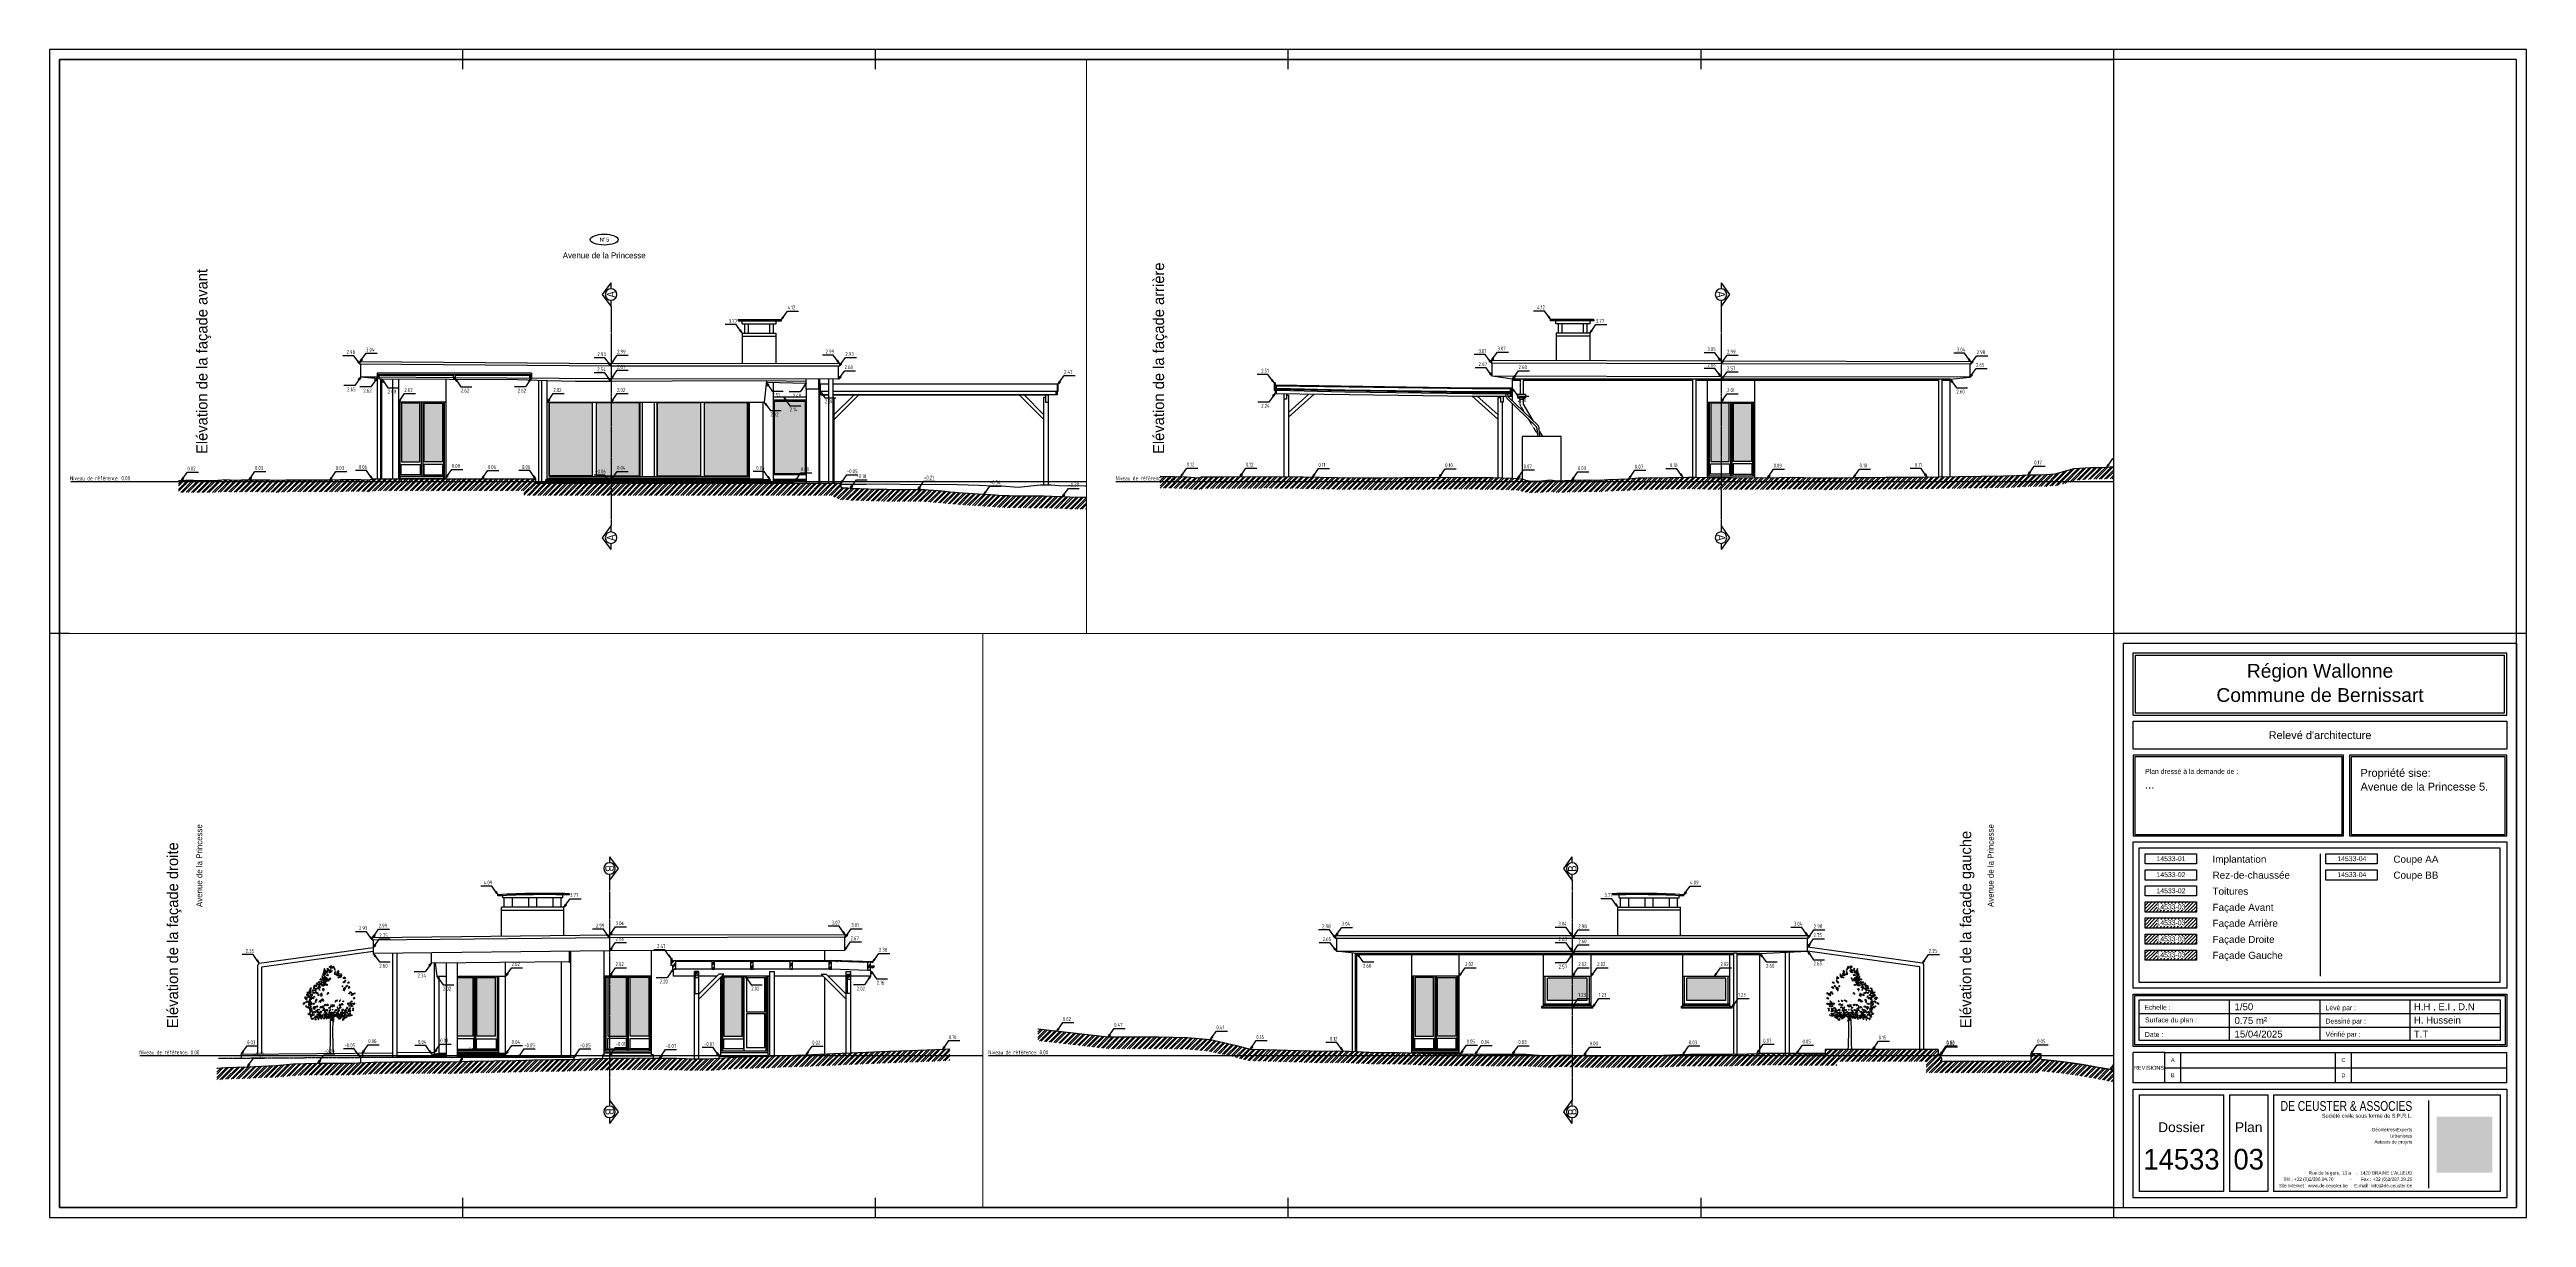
# Paper-space layout 'Plan-03' of a CAD drawing. Header units: metres. Extents: x 12 to 1272, y 8 to 602.
# The model-space entities are those that its viewports show. They can reach past a viewport. Long polylines and large blocks are cut down to what shows.
import ezdxf
from ezdxf.enums import TextEntityAlignment as Align

# ---------------------------------------------------------------- set-up
doc = ezdxf.new("R2010")
doc.units = ezdxf.units.M
doc.header["$LTSCALE"] = 0.01
for name, pattern in [('ACAD_ISO02W100', [15, 12, -3]), ('ACAD_ISO04W100', [30, 24, -3, 0, -3]), ('ACAD_ISO08W100', [36, 24, -3, 6, -3])]:
    doc.linetypes.add(name, pattern=pattern)
for name, color, linetype in [('Cartouche', 7, 'Continuous'), ('Chassis', 71, 'Continuous'), ('Coupe', 4, 'Continuous'), ('DEP', 170, 'Continuous'), ('Divers', 6, 'Continuous'), ('Facade', 7, 'Continuous'), ('Hachure fenêtre', 252, 'Continuous'), ('Hachures', 250, 'Continuous'), ('Niveau 0.00', 240, 'ACAD_ISO04W100'), ('Niveaux', 2, 'Continuous'), ('Texte', 7, 'Continuous'), ('Trait de Coupe', 4, 'ACAD_ISO08W100'), ('Vu', 231, 'Continuous'), ('Végétation-Feuillu', 105, 'Continuous')]:
    doc.layers.add(name, color=color, linetype=linetype)
doc.styles.add('Arial', font='arial.ttf')
doc.styles.add('ISO', font='isocp.shx', dxfattribs={"width": 0.8})
doc.styles.add('Legend', font='calibri.ttf')

# ---------------------------------------------------------------- blocks, each defined once
blk = doc.blocks.new('Trait de coupe-fleche')
at = {"layer": 'Trait de Coupe', "linetype": 'Continuous'}
for p, q in [((0, 0.445), (0, 0.598)), ((0.215, 0.299), (0, 0.598)), ((0, 0), (0.215, 0.299)), ((0, 0), (0, 0.153))]:
    blk.add_line(p, q, dxfattribs=at)
blk.add_circle((0, 0.299), 0.146, dxfattribs=at)

msp = doc.modelspace()

# ---------------------------------------------------------------- hatches: boundary and pattern name
at = {"layer": 'Hachure fenêtre'}
h = msp.add_hatch(color=254, dxfattribs=at)
h.dxf.hatch_style = 1
h.set_gradient(color1=(229, 228, 225), one_color=1, tint=1)
h.paths.add_polyline_path([(683.36, 1.987), (682.895, 1.987), (682.895, 0.493), (683.36, 0.493)])
h.paths.add_polyline_path([(683.934, 1.987), (683.469, 1.987), (683.469, 0.493), (683.934, 0.493)])
h = msp.add_hatch(color=254, dxfattribs=at)
h.dxf.hatch_style = 1
h.set_gradient(color1=(229, 228, 225), one_color=1, tint=1)
h.paths.add_polyline_path([(687.754, 2.01), (686.658, 2.01), (686.658, 0.144), (687.754, 0.144)])
h.paths.add_polyline_path([(688.948, 2.01), (687.853, 2.01), (687.853, 0.144), (688.948, 0.144)])
h = msp.add_hatch(color=254, dxfattribs=at)
h.dxf.hatch_style = 1
h.set_gradient(color1=(229, 228, 225), one_color=1, tint=1)
h.paths.add_polyline_path([(690.502, 2.01), (689.406, 2.01), (689.406, 0.144), (690.502, 0.144)])
h.paths.add_polyline_path([(691.696, 2.01), (690.6, 2.01), (690.6, 0.144), (691.696, 0.144)])
h = msp.add_hatch(color=254, dxfattribs=at)
h.dxf.hatch_style = 1
h.set_gradient(color1=(229, 228, 225), one_color=1, tint=1)
h.paths.add_polyline_path([(693.156, 2.038), (692.382, 2.038), (692.382, 0.194), (693.156, 0.194)])
h = msp.add_hatch(color=254, dxfattribs=at)
h.dxf.hatch_style = 1
h.set_gradient(color1=(229, 228, 225), one_color=1, tint=1)
h.paths.add_polyline_path([(726.294, 1.987), (725.829, 1.987), (725.829, 0.504), (726.294, 0.504)])
h.paths.add_polyline_path([(725.719, 1.987), (725.255, 1.987), (725.255, 0.504), (725.719, 0.504)])
h = msp.add_hatch(color=254, dxfattribs=at)
h.dxf.hatch_style = 1
h.set_gradient(color1=(229, 228, 225), one_color=1, tint=1)
h.paths.add_polyline_path([(753.596, 1.973), (753.126, 1.973), (753.126, 0.492), (753.596, 0.492)])
h.paths.add_polyline_path([(753.028, 1.973), (752.618, 1.973), (752.618, 0.492), (753.028, 0.492)])
h = msp.add_hatch(color=254, dxfattribs=at)
h.dxf.hatch_style = 1
h.set_gradient(color1=(229, 228, 225), one_color=1, tint=1)
h.paths.add_polyline_path([(757.497, 1.987), (757.022, 1.987), (757.022, 0.493), (757.497, 0.493)])
h.paths.add_polyline_path([(756.928, 1.987), (756.454, 1.987), (756.454, 0.493), (756.928, 0.493)])
h = msp.add_hatch(color=254, dxfattribs=at)
h.dxf.hatch_style = 1
h.set_gradient(color1=(229, 228, 225), one_color=1, tint=1)
h.paths.add_polyline_path([(759.875, 1.99), (759.402, 1.99), (759.402, 0.493), (759.875, 0.493)])
h = msp.add_hatch(color=254, dxfattribs=at)
h.dxf.hatch_style = 1
h.set_gradient(color1=(229, 228, 225), one_color=1, tint=1)
h.paths.add_polyline_path([(785.099, 1.987), (784.634, 1.987), (784.634, 0.493), (785.099, 0.493)])
h.paths.add_polyline_path([(784.525, 1.987), (784.06, 1.987), (784.06, 0.493), (784.525, 0.493)])
h = msp.add_hatch(color=254, dxfattribs=at)
h.dxf.hatch_style = 1
h.set_gradient(color1=(229, 228, 225), one_color=1, tint=1)
h.paths.add_polyline_path([(788.435, 1.963), (787.43, 1.963), (787.43, 1.398), (788.435, 1.398)])
h = msp.add_hatch(color=254, dxfattribs=at)
h.dxf.hatch_style = 1
h.set_gradient(color1=(229, 228, 225), one_color=1, tint=1)
h.paths.add_polyline_path([(791.964, 1.963), (790.972, 1.963), (790.972, 1.398), (791.964, 1.398)])
at = {"layer": 'Hachures'}
h = msp.add_hatch(dxfattribs=at)
h.set_pattern_fill('ANSI32', color=256, scale=0.01)
h.paths.add_polyline_path([(916.92, 2.993), (916.939, 2.993), (916.939, 3.057), (916.869, 3.057), (916.869, 3.017), (911.115, 2.991), (910.033, 3.007), (909.671, 3.005), (908.868, 2.994), (907.519, 3.008), (905.693, 3.01), (904.817, 3.01), (904.817, 3.041), (904.747, 3.041), (904.747, 2.978), (904.766, 2.978), (904.766, 2.651), (905.282, 2.571), (905.336, 2.016), (905.456, 2.016), (905.456, 2.07), (905.653, 2.07), (905.653, 2.117), (905.743, 2.117), (905.743, 2.063), (905.763, 2.063), (905.763, 2.58), (907.765, 2.58), (907.765, 0.07), (905.562, 0.07), (905.562, 1.285), (905.727, 1.285), (905.727, 1.3), (905.536, 1.3), (905.536, 1.269), (905.396, 1.269), (905.204, 1.233), (905.204, 1.203), (905.282, 1.203), (905.282, 0.007), (904.623, -0.011), (904.108, 0.037), (903.507, 0.048), (903.036, 0.045), (902.775, 0.062), (901.539, 0.195), (900.597, 0.265), (899.997, 0.288), (899.532, 0.281), (898.556, 0.291), (897.842, 0.282), (897.488, 0.301), (896.83, 0.322), (896.71, 0.317), (896.361, 0.318), (895.749, 0.279), (895.108, 0.325), (895.108, 0.024), (895.748, -0.022), (896.37, 0.018), (896.716, 0.017), (896.832, 0.022), (897.475, 0.001), (897.836, -0.018), (898.556, -0.009), (899.533, -0.019), (899.994, -0.013), (900.581, -0.034), (901.512, -0.103), (902.749, -0.237), (903.027, -0.255), (903.505, -0.252), (904.091, -0.263), (904.613, -0.311), (907.683, -0.23), (916.14, -0.23), (916.14, -0.272), (916.443, -0.352), (916.539, -0.365), (916.795, -0.373), (917.597, -0.368), (918.156, -0.365), (918.755, -0.38), (919.354, -0.401), (919.894, -0.437), (920.182, -0.463), (920.532, -0.473), (920.979, -0.488), (921.372, -0.514), (921.798, -0.513), (922.184, -0.513), (922.77, -0.504), (923.176, -0.497), (923.717, -0.5), (924.36, -0.531), (924.999, -0.529), (925.167, -0.494), (925.317, -0.496), (925.484, -0.449), (925.686, -0.461), (925.867, -0.49), (926.05, -0.563), (926.289, -0.528), (926.595, -0.558), (926.843, -0.533), (927.151, -0.522), (927.151, -0.222), (926.823, -0.233), (926.594, -0.256), (926.282, -0.226), (926.086, -0.254), (925.947, -0.198), (925.718, -0.163), (925.452, -0.147), (925.278, -0.196), (925.139, -0.193), (924.967, -0.229), (924.367, -0.231), (923.725, -0.2), (923.174, -0.197), (922.766, -0.204), (922.181, -0.213), (921.798, -0.213), (921.382, -0.214), (920.993, -0.188), (920.541, -0.174), (920.2, -0.163), (919.918, -0.137), (919.369, -0.101), (918.764, -0.08), (918.158, -0.065), (917.595, -0.068), (916.798, -0.073), (916.565, -0.066), (916.502, -0.057), (916.461, -0.046), (916.478, -0.014), (916.31, 0.07), (916.31, 0.076), (916.32, 0.076), (916.32, 0.118), (916.252, 0.118), (916.252, 0.104), (916.14, 0.104), (916.14, 0.07), (914.948, 0.07), (914.948, 2.58), (915.965, 2.58), (915.965, 2.059), (915.985, 2.059), (915.985, 2.109), (916.074, 2.109), (916.074, 2.07), (916.252, 2.07), (916.252, 2.056), (916.343, 2.056), (916.343, 2.016), (916.363, 2.016), (916.417, 2.571), (916.92, 2.659)])
h.paths.add_polyline_path([(915.965, 2.68), (905.763, 2.68), (905.763, 2.91), (907.518, 2.908), (908.868, 2.894), (909.672, 2.905), (910.032, 2.907), (911.114, 2.891), (915.965, 2.913)], flags=16)
h.paths.add_polyline_path([(914.858, 2.45), (914.858, 0.07), (907.855, 0.07), (907.855, 2.45)], flags=16)
h.paths.add_polyline_path([(854.821, 2.99), (854.84, 2.99), (854.84, 3.053), (854.77, 3.053), (854.77, 2.981), (853.535, 2.959), (850.897, 2.976), (850, 3.002), (847.298, 2.976), (846.35, 2.955), (844.726, 2.951), (842.901, 2.978), (842.901, 2.99), (842.831, 2.99), (842.831, 2.926), (842.836, 2.926), (842.836, 2.609), (844.374, 2.541), (844.444, 2.016), (844.464, 2.016), (844.464, 2.032), (844.559, 2.032), (844.559, 2.073), (844.747, 2.073), (844.747, 2.114), (844.835, 2.114), (844.835, 2.053), (844.855, 2.053), (844.855, 2.45), (849.253, 2.45), (849.253, 0.07), (844.689, 0.07), (844.689, 0.098), (844.559, 0.098), (844.559, 0.12), (844.521, 0.12), (844.521, 0.078), (844.528, 0.078), (844.528, 0.06), (844.316, 0.036), (844.316, 0.006), (844.379, 0.006), (844.379, -0.027), (842.557, -0.062), (842.557, -0.055), (842.497, -0.055), (842.497, -0.087), (842.368, -0.102), (842.227, -0.102), (841.979, -0.1), (841.667, -0.096), (841.152, -0.106), (840.8, -0.116), (840.511, -0.132), (840.208, -0.143), (839.816, -0.166), (839.324, -0.184), (838.753, -0.191), (838.495, -0.201), (837.974, -0.227), (837.454, -0.262), (837.115, -0.307), (836.256, -0.44), (835.908, -0.487), (835.509, -0.517), (834.922, -0.532), (834.634, -0.561), (834.165, -0.546), (833.855, -0.551), (833.359, -0.596), (833.002, -0.613), (832.122, -0.675), (831.662, -0.703), (831.262, -0.717), (830.708, -0.76), (830.142, -0.803), (829.587, -0.829), (828.994, -0.868), (828.493, -0.874), (828.003, -0.889), (827.176, -0.925), (826.549, -1.009), (825.917, -1.07), (825.001, -1.184), (823.821, -1.251), (823.241, -1.269), (822.606, -1.31), (822.053, -1.382), (821.215, -1.362), (819.375, -1.392), (819.009, -1.4), (818.154, -1.474), (817.174, -1.607), (816.588, -1.705), (816.091, -1.746), (814.094, -1.84), (810.444, -1.891), (810.444, -2.191), (814.103, -2.14), (816.111, -2.045), (816.625, -2.003), (817.219, -1.904), (818.187, -1.773), (819.026, -1.7), (819.381, -1.692), (821.214, -1.662), (822.069, -1.683), (822.636, -1.608), (823.255, -1.568), (823.834, -1.551), (825.028, -1.483), (825.95, -1.368), (826.583, -1.307), (827.202, -1.224), (828.014, -1.188), (828.499, -1.174), (829.005, -1.168), (829.604, -1.129), (830.161, -1.103), (830.731, -1.059), (831.279, -1.017), (831.676, -1.002), (832.142, -0.975), (833.019, -0.912), (833.38, -0.896), (833.871, -0.851), (834.163, -0.846), (834.645, -0.861), (834.941, -0.832), (835.524, -0.817), (835.94, -0.785), (836.299, -0.737), (837.158, -0.604), (837.484, -0.56), (837.991, -0.526), (838.508, -0.501), (838.761, -0.491), (839.332, -0.484), (839.831, -0.465), (840.222, -0.443), (840.525, -0.432), (840.813, -0.415), (841.159, -0.406), (841.668, -0.396), (841.976, -0.4), (842.226, -0.402), (842.385, -0.402), (842.771, -0.358), (849.506, -0.23), (854.067, -0.23), (854.067, -0.286), (854.98, -0.255), (855.371, -0.224), (855.594, -0.22), (855.906, -0.211), (856.37, -0.19), (856.585, -0.179), (856.907, -0.169), (857.084, -0.165), (857.418, -0.17), (857.945, -0.167), (857.945, -0.1), (858.257, -0.105), (858.657, -0.095), (858.965, -0.057), (859.275, -0.003), (859.547, 0.04), (859.722, 0.046), (860.425, 0.09), (860.591, 0.111), (861.348, 0.113), (861.633, 0.11), (862.178, 0.064), (862.475, 0.078), (862.543, 0.09), (862.776, 0.081), (862.947, 0.11), (863.05, 0.133), (863.201, 0.123), (863.31, 0.174), (863.588, 0.2), (863.876, 0.222), (864.031, 0.253), (864.216, 0.253), (864.603, 0.268), (864.863, 0.278), (865.104, 0.293), (865.195, 0.308), (865.479, 0.29), (865.739, 0.251), (865.95, 0.216), (866.298, 0.089), (866.67, 0.032), (866.875, 0.038), (867.138, 0.055), (867.3, 0.077), (867.57, 0.117), (867.67, 0.173), (867.781, 0.2), (867.937, 0.216), (868.193, 0.271), (868.436, 0.317), (868.444, 0.331), (868.525, 0.336), (868.747, 0.373), (869.017, 0.402), (869.197, 0.407), (869.406, 0.405), (869.756, 0.368), (870.171, 0.219), (870.474, 0.165), (870.772, 0.113), (871.256, 0.075), (871.8, 0.129), (872.087, 0.22), (872.277, 0.261), (872.881, 0.353), (873.085, 0.405), (873.297, 0.405), (873.492, 0.35), (874.055, 0.312), (874.295, 0.29), (874.612, 0.202), (874.945, 0.108), (875.223, 0.029), (875.408, 0.004), (875.676, 0.018), (875.841, 0.043), (876.033, 0.127), (876.125, 0.215), (876.151, 0.229), (876.337, 0.275), (876.418, 0.297), (876.526, 0.297), (876.665, 0.297), (876.941, 0.327), (877.037, 0.344), (877.267, 0.345), (877.493, 0.345), (877.921, 0.324), (878.334, 0.29), (878.62, 0.266), (878.792, 0.278), (878.937, 0.297), (879.109, 0.297), (879.22, 0.312), (879.396, 0.336), (879.531, 0.338), (879.674, 0.34), (879.79, 0.325), (880.022, 0.268), (880.022, 0.577), (879.846, 0.62), (879.691, 0.641), (879.526, 0.638), (879.373, 0.635), (879.18, 0.609), (879.088, 0.597), (878.918, 0.597), (878.762, 0.577), (878.621, 0.567), (878.359, 0.589), (877.94, 0.624), (877.5, 0.645), (877.266, 0.645), (877.01, 0.644), (876.898, 0.624), (876.649, 0.597), (876.526, 0.597), (876.377, 0.597), (876.261, 0.565), (876.042, 0.511), (875.947, 0.46), (875.864, 0.381), (875.757, 0.334), (875.646, 0.317), (875.42, 0.305), (875.284, 0.324), (875.026, 0.396), (874.693, 0.491), (874.349, 0.587), (874.078, 0.611), (873.544, 0.647), (873.339, 0.705), (873.047, 0.705), (872.821, 0.647), (872.223, 0.557), (872.01, 0.511), (871.739, 0.424), (871.253, 0.377), (870.809, 0.411), (870.526, 0.46), (870.249, 0.51), (869.823, 0.663), (869.423, 0.704), (869.195, 0.707), (868.997, 0.702), (868.706, 0.67), (868.491, 0.634), (868.266, 0.62), (868.246, 0.586), (868.134, 0.565), (867.89, 0.513), (867.73, 0.496), (867.559, 0.455), (867.472, 0.405), (867.258, 0.374), (867.108, 0.354), (866.861, 0.338), (866.688, 0.333), (866.373, 0.381), (866.027, 0.508), (865.785, 0.547), (865.512, 0.588), (865.179, 0.61), (865.07, 0.591), (864.848, 0.578), (864.592, 0.568), (864.21, 0.553), (864.001, 0.553), (863.835, 0.519), (863.563, 0.499), (863.262, 0.471), (863.206, 0.456), (863.144, 0.428), (863.076, 0.432), (863.026, 0.436), (862.889, 0.404), (862.757, 0.382), (862.522, 0.391), (862.442, 0.377), (862.184, 0.365), (861.647, 0.41), (861.349, 0.413), (860.572, 0.411), (860.397, 0.389), (859.707, 0.346), (859.518, 0.339), (859.226, 0.293), (858.922, 0.24), (858.635, 0.205), (858.256, 0.195), (857.951, 0.2), (857.673, 0.209), (857.673, 0.268), (857.645, 0.268), (857.645, 0.132), (857.419, 0.13), (857.083, 0.135), (856.899, 0.131), (856.573, 0.121), (856.355, 0.11), (855.895, 0.089), (855.588, 0.08), (855.357, 0.076), (854.963, 0.044), (854.39, 0.025), (854.39, 0.039), (854.214, 0.087), (854.067, 0.087), (854.067, 0.07), (850.415, 0.07), (850.415, 2.58), (853.851, 2.58), (853.851, 2.07), (853.876, 2.07), (853.876, 2.119), (853.962, 2.119), (853.962, 2.07), (854.147, 2.07), (854.147, 2.051), (854.237, 2.051), (854.237, 2.011), (854.257, 2.011), (854.311, 2.567), (854.821, 2.655)])
h.paths.add_polyline_path([(844.855, 2.68), (844.855, 2.83), (853.851, 2.83), (853.851, 2.68)], flags=16)
h.paths.add_polyline_path([(849.343, 2.58), (850.325, 2.58), (850.325, 0.07), (849.343, 0.07)], flags=16)
h.paths.add_polyline_path([(801.069, -0.232), (800.517, -0.153), (799.98, -0.096), (799.98, 0.05), (799.728, 0.05), (799.728, -0.142), (797.421, -0.142), (797.421, -0.125, 1.169072), (797.421, -0.056), (797.421, 0), (797.362, 0), (797.362, 0.149), (794.491, 0.149), (794.491, 0.044), (794.297, 0.042), (794.039, 0.042), (793.761, 0.048), (793.551, 0.052), (793.226, 0.058), (792.964, 0.055), (792.5, 0.04), (792.056, 0.032), (791.477, 0.031), (791.056, 0.031), (790.792, 0.024), (790.375, 0.005), (789.756, -0.011), (789.429, -0.008), (789.001, -0.004), (788.777, -0.008), (788.422, -0.006), (788.043, 0.007), (787.682, 0.01), (787.436, -0.005), (787.191, 0.008), (786.888, 0.032), (785.961, 0.032), (785.216, 0.039), (784.766, 0.039), (784.523, 0.044), (784.202, 0.056), (783.628, 0.08), (783.064, 0.078), (782.226, 0.117), (781.681, 0.112), (780.546, 0.143), (779.868, 0.162), (779.522, 0.254), (778.853, 0.406), (778.272, 0.457), (777.533, 0.473), (776.251, 0.471), (775.285, 0.584), (774.464, 0.674), (774.464, 0.372), (775.251, 0.286), (776.234, 0.171), (777.53, 0.173), (778.256, 0.158), (778.806, 0.109), (779.45, -0.037), (779.825, -0.137), (780.538, -0.156), (781.678, -0.188), (782.221, -0.184), (783.058, -0.222), (783.623, -0.22), (784.19, -0.244), (784.515, -0.256), (784.763, -0.261), (785.215, -0.261), (785.96, -0.268), (786.876, -0.268), (787.17, -0.291), (787.437, -0.306), (787.69, -0.29), (788.037, -0.293), (788.416, -0.306), (788.779, -0.308), (789.003, -0.304), (789.426, -0.308), (789.759, -0.311), (790.385, -0.295), (790.802, -0.276), (791.06, -0.269), (791.478, -0.269), (792.058, -0.268), (792.508, -0.26), (792.971, -0.245), (793.225, -0.242), (793.545, -0.248), (793.755, -0.252), (794.036, -0.258), (794.298, -0.258), (794.791, -0.252), (794.791, -0.151), (797.062, -0.151), (797.062, -0.442), (799.948, -0.442), (799.948, -0.394), (800.479, -0.451), (801.021, -0.529), (801.602, -0.631), (801.686, -0.651), (801.814, -0.669), (801.945, -0.679), (802.019, -0.685), (802.231, -0.707), (802.48, -0.715), (802.76, -0.706), (802.76, -0.406), (802.481, -0.415), (802.252, -0.407), (802.046, -0.386), (801.967, -0.38), (801.847, -0.371), (801.742, -0.356), (801.663, -0.338)])
h.paths.add_polyline_path([(765.152, 0.173), (764.795, 0.153), (764.155, 0.127), (763.613, 0.11), (763.028, 0.085), (762.412, 0.058), (762.027, 0.039), (761.476, 0.019), (761.011, 0.004), (760.454, -0.02), (759.904, -0.031), (759.526, -0.049), (759.149, -0.078), (758.92, -0.083), (758.631, -0.086), (758.441, -0.08), (758.191, -0.071), (757.837, -0.068), (757.468, -0.067), (757.261, -0.061), (756.986, -0.066), (756.508, -0.07), (756.127, -0.076), (755.721, -0.091), (755.41, -0.102), (755.105, -0.105), (754.573, -0.112), (754.123, -0.123), (753.561, -0.138), (752.937, -0.147), (752.452, -0.164), (752.184, -0.16), (751.504, -0.16), (750.989, -0.158), (750.479, -0.169), (749.922, -0.196), (749.51, -0.196), (749.081, -0.198), (748.745, -0.201), (748.45, -0.216), (747.935, -0.26), (747.827, -0.26), (747.285, -0.285), (746.734, -0.303), (746.506, -0.32), (746.506, -0.621), (746.751, -0.602), (747.297, -0.585), (747.834, -0.56), (747.948, -0.56), (748.47, -0.515), (748.754, -0.501), (749.083, -0.498), (749.511, -0.496), (749.929, -0.496), (750.489, -0.469), (750.991, -0.458), (751.504, -0.46), (752.182, -0.46), (752.455, -0.464), (752.945, -0.447), (753.568, -0.437), (754.131, -0.423), (754.578, -0.412), (755.109, -0.405), (755.417, -0.402), (755.732, -0.391), (756.135, -0.376), (756.511, -0.37), (756.99, -0.366), (757.26, -0.361), (757.463, -0.367), (757.835, -0.368), (758.184, -0.371), (758.431, -0.38), (758.628, -0.386), (758.925, -0.383), (759.164, -0.377), (759.545, -0.349), (759.915, -0.331), (760.463, -0.32), (761.022, -0.295), (761.486, -0.281), (762.04, -0.26), (762.425, -0.242), (763.041, -0.215), (763.624, -0.189), (764.166, -0.172), (764.81, -0.146), (765.152, -0.127)])
h.paths.add_polyline_path([(762.627, 2.064), (762.539, 2.064), (762.539, 1.945), (762.627, 1.945)])
h.paths.add_polyline_path([(763.136, 2.362), (763.194, 2.36), (763.194, 2.38), (762.147, 2.416), (758.081, 2.416), (758.081, 2.474), (758.056, 2.474), (758.056, 2.288), (758.104, 2.288), (758.104, 2.204), (758.117, 2.204), (758.117, 2.196), (758.187, 2.196), (758.187, 2.396), (759.108, 2.396), (759.108, 2.196), (759.168, 2.196), (759.168, 2.396), (760.09, 2.396), (760.09, 2.196), (760.15, 2.196), (760.15, 2.396), (761.091, 2.396), (761.091, 2.196), (761.151, 2.196), (761.151, 2.396), (762.086, 2.396), (762.086, 2.196), (762.146, 2.196), (762.146, 2.396), (763.066, 2.364), (763.066, 2.164), (763.136, 2.164), (763.136, 2.263), (763.149, 2.263, 0.853666), (763.221, 2.263), (763.231, 2.263, 1), (763.231, 2.274), (763.136, 2.274)])
h.paths.add_polyline_path([(758.757, 2.107), (758.67, 2.107), (758.67, 1.987), (758.757, 1.987)])
h.paths.add_polyline_path([(722.669, -0.248), (723.188, -0.234), (723.425, -0.211), (723.559, -0.207), (724.172, -0.201), (724.407, -0.2), (724.686, -0.19), (724.867, -0.196), (725.184, -0.203), (725.524, -0.204), (725.802, -0.204), (726.163, -0.207), (726.45, -0.202), (726.767, -0.211), (726.998, -0.204), (727.326, -0.196), (727.621, -0.203), (727.94, -0.209), (728.242, -0.214), (728.558, -0.207), (728.887, -0.202), (729.34, -0.199), (729.715, -0.197), (730.028, -0.197), (730.282, -0.192), (730.605, -0.19), (731.061, -0.185), (731.548, -0.179), (732.714, -0.162), (733.042, -0.15), (733.336, -0.131), (733.566, -0.131), (733.804, -0.126), (734.066, -0.107), (734.551, 0.029), (734.93, 0.055), (735.228, 0.055), (735.785, 0.093), (736.145, 0.147), (736.618, 0.242), (736.727, 0.303), (736.853, 0.348), (737.027, 0.381), (737.027, 0.686), (736.775, 0.639), (736.602, 0.577), (736.512, 0.526), (736.094, 0.443), (735.752, 0.392), (735.218, 0.355), (734.92, 0.355), (734.5, 0.326), (734.014, 0.19), (733.79, 0.173), (733.563, 0.169), (733.327, 0.169), (733.027, 0.149), (732.707, 0.138), (731.544, 0.121), (731.057, 0.115), (730.602, 0.11), (730.279, 0.108), (730.025, 0.103), (729.714, 0.103), (729.338, 0.101), (728.884, 0.098), (728.553, 0.093), (728.241, 0.086), (727.945, 0.091), (727.627, 0.097), (727.325, 0.104), (726.99, 0.096), (726.767, 0.089), (726.452, 0.098), (726.162, 0.093), (725.803, 0.096), (725.525, 0.096), (725.188, 0.097), (724.875, 0.104), (724.686, 0.11), (724.401, 0.1), (724.17, 0.099), (723.553, 0.093), (723.405, 0.088), (723.169, 0.066), (722.653, 0.051), (722.425, 0.033), (722.117, 0.038), (721.751, 0.028), (721.534, 0.02), (721.323, 0.018), (721.188, 0.036), (721.104, 0.031), (720.957, 0.018), (720.689, 0.009), (720.538, 0.032), (720.463, 0.067), (720.216, 0.078), (719.706, 0.095), (718.925, 0.101), (718.393, 0.103), (717.935, 0.096), (717.433, 0.096), (716.886, 0.086), (716.381, 0.091), (715.753, 0.096), (714.893, 0.113), (713.952, 0.124), (712.793, 0.115), (712.302, 0.116), (712.246, 0.094), (712.209, 0.089), (712.123, 0.095), (711.935, 0.119), (711.247, 0.129), (711.247, -0.171), (711.913, -0.181), (712.094, -0.204), (712.219, -0.212), (712.321, -0.198), (712.358, -0.184), (712.794, -0.185), (713.951, -0.176), (714.888, -0.187), (715.748, -0.204), (716.379, -0.209), (716.887, -0.214), (717.436, -0.204), (717.937, -0.204), (718.394, -0.197), (718.923, -0.199), (719.7, -0.205), (720.204, -0.221), (720.39, -0.23), (720.449, -0.258), (720.671, -0.292), (720.975, -0.281), (721.125, -0.269), (721.177, -0.266), (721.304, -0.283), (721.541, -0.28), (721.76, -0.272), (722.119, -0.263), (722.435, -0.267)])
h.paths.add_polyline_path([(694.973, -0.205), (694.76, -0.199), (694.55, -0.192), (694.373, -0.186), (694.306, -0.178), (694.245, -0.172), (694.123, -0.173), (694.066, -0.143), (694.066, -0.051), (694.006, -0.051), (694.006, -0.057), (686.307, -0.057), (686.307, 0.057), (682.154, 0.057), (682.154, 0.048), (682.036, 0.034), (681.861, 0.041), (681.655, 0.041), (681.533, 0.042), (681.45, 0.041), (681.343, 0.036), (681.113, 0.032), (680.916, 0.033), (680.698, 0.034), (680.398, 0.034), (680.125, 0.034), (679.949, 0.029), (679.724, 0.019), (679.547, 0.028), (679.38, 0.028), (679.202, 0.032), (679.011, 0.032), (678.815, 0.032), (678.689, 0.024), (678.531, 0.03), (678.425, 0.036), (678.233, 0.026), (678.049, 0.017), (677.838, 0.016), (677.598, 0.019), (677.402, 0.022), (677.219, 0.018), (677.219, -0.282), (677.403, -0.278), (677.593, -0.281), (677.837, -0.284), (678.058, -0.283), (678.249, -0.273), (678.424, -0.264), (678.517, -0.27), (678.694, -0.276), (678.824, -0.268), (679.011, -0.268), (679.199, -0.268), (679.377, -0.272), (679.538, -0.272), (679.723, -0.282), (679.96, -0.271), (680.128, -0.266), (680.398, -0.266), (680.697, -0.266), (680.914, -0.267), (681.115, -0.268), (681.352, -0.264), (681.46, -0.259), (681.534, -0.258), (681.653, -0.259), (681.855, -0.259), (682.048, -0.266), (682.241, -0.243), (686.007, -0.243), (686.007, -0.357), (693.826, -0.357), (694.052, -0.473), (694.232, -0.472), (694.272, -0.476), (694.348, -0.486), (694.54, -0.492), (694.751, -0.498), (694.966, -0.505), (695.235, -0.509), (695.392, -0.513), (695.49, -0.515), (695.609, -0.515), (695.726, -0.515), (695.823, -0.51), (695.944, -0.513), (696.103, -0.512), (696.176, -0.515), (696.264, -0.521), (696.411, -0.534), (696.618, -0.55), (696.813, -0.571), (696.936, -0.58), (697.023, -0.589), (697.135, -0.597), (697.296, -0.609), (697.416, -0.616), (697.545, -0.621), (697.68, -0.635), (697.856, -0.643), (697.981, -0.653), (698.156, -0.664), (698.336, -0.671), (698.442, -0.674), (698.672, -0.675), (698.834, -0.677), (698.997, -0.678), (699.228, -0.678), (699.419, -0.682), (699.684, -0.693), (699.879, -0.705), (700.218, -0.71), (700.522, -0.704), (700.745, -0.7), (700.976, -0.679), (700.976, -0.378), (700.728, -0.4), (700.516, -0.404), (700.217, -0.41), (699.89, -0.405), (699.699, -0.394), (699.429, -0.383), (699.231, -0.378), (698.998, -0.378), (698.836, -0.377), (698.674, -0.375), (698.447, -0.374), (698.346, -0.371), (698.171, -0.364), (698.002, -0.354), (697.875, -0.344), (697.702, -0.336), (697.566, -0.322), (697.431, -0.316), (697.316, -0.31), (697.157, -0.298), (697.049, -0.29), (696.962, -0.281), (696.84, -0.272), (696.645, -0.252), (696.436, -0.235), (696.288, -0.222), (696.193, -0.215), (696.108, -0.212), (695.946, -0.213), (695.819, -0.21), (695.719, -0.215), (695.609, -0.215), (695.493, -0.215), (695.399, -0.213), (695.241, -0.209)])
h.paths.add_polyline_path([(686.198, 2.722), (682.269, 2.722), (682.269, 2.623), (682.319, 2.623), (682.319, 2.702), (684.208, 2.702), (684.208, 2.623), (684.258, 2.623), (684.258, 2.702), (686.148, 2.702), (686.148, 2.623), (686.198, 2.623)])

# ---------------------------------------------------------------- linework, layer by layer
at = {"color": 49, "true_color": 0x493e37}
for points in [[(749.386, 0.048), (749.397, 0.287), (749.399, 0.629), (749.404, 0.912)], [(749.48, 0.048), (749.471, 0.235), (749.463, 0.636), (749.466, 0.869)], [(795.08, 0.149), (795.085, 0.235), (795.092, 0.636), (795.09, 0.869)], [(795.165, 0.149), (795.159, 0.287), (795.157, 0.629), (795.152, 0.912)]]:
    msp.add_lwpolyline(points, dxfattribs=at)
at = {"layer": 'Chassis'}
for p, q in [((682.842, 0.085), (682.842, 2.016)), ((682.861, 0.085), (682.861, 2.016)), ((683.395, 2.016), (683.395, 0.128)), ((683.435, 2.016), (683.435, 0.128)), ((683.968, 0.085), (683.968, 2.016)), ((683.988, 0.085), (683.988, 2.016)), ((686.644, 0.12), (686.644, 2.016)), ((686.658, 0.144), (686.658, 2.01)), ((686.658, 2.01), (687.754, 2.01)), ((687.754, 0.144), (687.754, 2.01)), ((687.853, 0.144), (687.853, 2.01)), ((687.853, 2.01), (688.948, 2.01)), ((688.948, 0.144), (688.948, 2.01)), ((688.963, 0.12), (688.963, 2.016)), ((689.024, 0.12), (689.024, 2.016)), ((689.33, 0.12), (689.33, 2.016)), ((689.391, 0.12), (689.391, 2.016)), ((689.406, 0.144), (689.406, 2.01)), ((689.406, 2.01), (690.502, 2.01)), ((690.502, 0.144), (690.502, 2.01)), ((690.6, 0.144), (690.6, 2.01)), ((690.6, 2.01), (691.696, 2.01)), ((691.696, 0.144), (691.696, 2.01)), ((691.711, 0.12), (691.711, 2.016)), ((691.745, 0.06), (691.745, 2.016)), ((692.091, 0.06), (692.091, 2.016)), ((692.345, 2.073), (693.188, 2.073)), ((725.201, 0.129), (725.201, 2.011)), ((725.221, 0.129), (725.221, 2.011)), ((725.754, 2.011), (725.754, 0.129)), ((725.794, 2.011), (725.794, 0.129)), ((726.328, 0.129), (726.328, 2.011)), ((726.347, 0.129), (726.347, 2.011)), ((752.162, 0.06), (752.162, 2.016)), ((753.647, 1.997), (752.618, 1.997)), ((753.028, 1.973), (752.618, 1.973)), ((753.028, 0.492), (753.028, 1.973)), ((753.06, 0.144), (753.06, 1.997)), ((753.094, 0.144), (753.094, 1.997)), ((753.126, 0.492), (753.126, 1.973)), ((753.596, 1.973), (753.126, 1.973)), ((753.596, 0.492), (753.596, 1.973)), ((753.647, 0.12), (753.647, 2.016)), ((753.681, 0.06), (753.681, 2.016)), ((756.397, 0.118), (756.397, 2.016)), ((756.41, 0.118), (756.41, 2.016)), ((757.518, 1.987), (756.41, 1.987)), ((756.951, 0.146), (756.951, 1.987)), ((756.983, 0.146), (756.983, 1.987)), ((757.518, 0.118), (757.518, 2.016)), ((757.531, 0.118), (757.531, 2.016)), ((759.364, 0.118), (759.364, 2.016)), ((759.378, 0.118), (759.378, 2.016)), ((759.907, 0.426), (759.907, 2.016)), ((759.925, 0.118), (759.925, 2.016)), ((760.485, 0.118), (760.485, 2.016)), ((760.499, 0.118), (760.499, 2.016)), ((784.007, 0.117), (784.007, 2.016)), ((784.026, 0.117), (784.026, 2.016)), ((784.56, 2.016), (784.56, 0.143)), ((784.599, 2.016), (784.599, 0.143)), ((785.133, 0.117), (785.133, 2.016)), ((785.152, 0.117), (785.152, 2.016)), ((787.367, 1.309), (787.367, 2.016)), ((787.43, 1.398), (787.43, 1.963)), ((788.435, 1.963), (787.43, 1.963)), ((788.435, 1.398), (788.435, 1.963)), ((788.498, 1.309), (788.498, 2.016)), ((790.909, 1.309), (790.909, 2.016)), ((790.972, 1.398), (790.972, 1.963)), ((791.964, 1.963), (790.972, 1.963)), ((791.964, 1.398), (791.964, 1.963)), ((792.027, 1.309), (792.027, 2.016)), ((788.538, 1.309), (787.327, 1.309)), ((788.435, 1.398), (787.43, 1.398)), ((792.068, 1.309), (790.868, 1.309)), ((791.964, 1.398), (790.972, 1.398)), ((682.861, 0.136), (683.395, 0.136)), ((683.435, 0.128), (683.395, 0.128)), ((683.435, 0.136), (683.968, 0.136)), ((686.599, 0.078), (691.745, 0.078)), ((686.644, 0.12), (691.711, 0.12)), ((687.754, 0.144), (686.658, 0.144)), ((687.853, 0.144), (688.948, 0.144)), ((689.406, 0.144), (690.502, 0.144)), ((690.6, 0.144), (691.696, 0.144)), ((692.345, 0.172), (693.188, 0.172)), ((726.376, 0.129), (725.172, 0.129)), ((753.028, 0.492), (752.618, 0.492)), ((752.618, 0.144), (753.647, 0.144)), ((752.618, 0.12), (753.681, 0.12)), ((752.618, 0.078), (753.681, 0.078)), ((753.596, 0.492), (753.126, 0.492)), ((756.362, 0.118), (757.566, 0.118)), ((756.951, 0.152), (756.41, 0.152)), ((756.983, 0.146), (756.951, 0.146)), ((757.518, 0.152), (756.983, 0.152)), ((759.329, 0.118), (760.534, 0.118)), ((783.98, 0.117), (785.18, 0.117)), ((784.026, 0.152), (784.56, 0.152)), ((784.599, 0.143), (784.56, 0.143)), ((784.599, 0.152), (785.133, 0.152))]:
    msp.add_line(p, q, dxfattribs=at)
for points in [[(683.36, 1.987), (682.895, 1.987), (682.895, 0.493), (683.36, 0.493)], [(683.469, 1.987), (683.934, 1.987), (683.934, 0.493), (683.469, 0.493)], [(692.382, 2.038), (693.156, 2.038), (693.156, 0.194), (692.382, 0.194)], [(725.719, 1.987), (725.255, 1.987), (725.255, 0.504), (725.719, 0.504)], [(725.829, 1.987), (726.294, 1.987), (726.294, 0.504), (725.829, 0.504)], [(759.875, 1.99), (759.402, 1.99), (759.402, 0.493), (759.875, 0.493)], [(760.446, 1.972), (759.984, 1.972), (759.984, 1.113), (760.446, 1.113)], [(784.525, 1.987), (784.06, 1.987), (784.06, 0.493), (784.525, 0.493)], [(784.634, 1.987), (785.099, 1.987), (785.099, 0.493), (784.634, 0.493)], [(760.446, 1.06), (759.984, 1.06), (759.984, 0.202), (760.446, 0.202)], [(682.885, 0.433), (683.368, 0.433), (683.368, 0.168), (682.885, 0.168)], [(683.944, 0.433), (683.461, 0.433), (683.461, 0.168), (683.944, 0.168)], [(725.245, 0.445), (725.728, 0.445), (725.728, 0.18), (725.245, 0.18)], [(726.303, 0.445), (725.821, 0.445), (725.821, 0.18), (726.303, 0.18)], [(753.112, 0.424), (753.61, 0.424), (753.61, 0.163), (753.112, 0.163)], [(756.928, 0.433), (756.444, 0.433), (756.444, 0.168), (756.928, 0.168)], [(757.022, 0.433), (757.506, 0.433), (757.506, 0.168), (757.022, 0.168)], [(759.402, 0.426), (759.907, 0.426), (759.907, 0.167), (759.402, 0.167)], [(784.05, 0.433), (784.533, 0.433), (784.533, 0.168), (784.05, 0.168)], [(785.109, 0.433), (784.626, 0.433), (784.626, 0.168), (785.109, 0.168)]]:
    msp.add_lwpolyline(points, close=True, dxfattribs=at)
for points in [[(756.454, 1.987), (756.454, 0.493), (756.928, 0.493), (756.928, 1.987)], [(757.497, 1.987), (757.497, 0.493), (757.022, 0.493), (757.022, 1.987)], [(752.618, 0.163), (753.042, 0.163), (753.042, 0.424), (752.618, 0.424)]]:
    msp.add_lwpolyline(points, dxfattribs=at)
at = {"layer": 'Coupe'}
for p, q in [((682.269, 2.722), (682.269, 2.623)), ((682.269, 2.722), (686.198, 2.722)), ((682.269, 2.623), (682.319, 2.623)), ((682.319, 2.702), (682.319, 2.623)), ((682.319, 2.702), (684.208, 2.702)), ((684.208, 2.702), (684.208, 2.623)), ((684.208, 2.623), (684.258, 2.623)), ((684.258, 2.702), (686.148, 2.702)), ((684.258, 2.702), (684.258, 2.623)), ((686.148, 2.702), (686.148, 2.623)), ((686.148, 2.623), (686.198, 2.623)), ((686.198, 2.722), (686.198, 2.623)), ((758.056, 2.474), (758.056, 2.288)), ((758.056, 2.474), (758.081, 2.474)), ((758.104, 2.288), (758.056, 2.288)), ((758.081, 2.474), (758.081, 2.416)), ((758.081, 2.416), (762.147, 2.416)), ((758.104, 2.204), (758.104, 2.288)), ((758.117, 2.204), (758.104, 2.204)), ((758.117, 2.196), (758.117, 2.204)), ((758.117, 2.196), (758.187, 2.196)), ((758.187, 2.196), (758.187, 2.396)), ((758.187, 2.396), (759.108, 2.396)), ((759.108, 2.196), (759.108, 2.396)), ((759.108, 2.196), (759.168, 2.196)), ((759.168, 2.196), (759.168, 2.396)), ((759.168, 2.396), (760.09, 2.396)), ((760.09, 2.196), (760.09, 2.396)), ((760.09, 2.196), (760.15, 2.196)), ((760.15, 2.196), (760.15, 2.396)), ((760.15, 2.396), (761.091, 2.396)), ((761.091, 2.196), (761.091, 2.396)), ((761.091, 2.196), (761.151, 2.196)), ((761.151, 2.196), (761.151, 2.396)), ((761.151, 2.396), (762.086, 2.396)), ((762.086, 2.196), (762.086, 2.396)), ((762.086, 2.196), (762.146, 2.196)), ((762.146, 2.196), (762.146, 2.396)), ((763.066, 2.364), (762.146, 2.396)), ((763.194, 2.38), (762.147, 2.416)), ((763.066, 2.164), (763.066, 2.364)), ((763.136, 2.164), (763.066, 2.164)), ((763.136, 2.274), (763.136, 2.362)), ((763.194, 2.36), (763.136, 2.362)), ((763.231, 2.274), (763.136, 2.274)), ((763.136, 2.164), (763.136, 2.263)), ((763.149, 2.263), (763.136, 2.263)), ((763.194, 2.36), (763.194, 2.38)), ((763.231, 2.263), (763.221, 2.263)), ((682.154, 0.057), (682.154, 0.048)), ((686.307, 0.057), (682.154, 0.057)), ((686.307, -0.057), (686.307, 0.057)), ((794.491, 0.149), (794.491, 0.044)), ((797.362, 0.149), (794.491, 0.149)), ((797.362, 0.149), (797.362, 0)), ((797.362, 0), (797.421, 0)), ((797.421, 0), (797.421, -0.056)), ((694.006, -0.057), (686.307, -0.057)), ((694.006, -0.051), (694.006, -0.057)), ((694.066, -0.051), (694.006, -0.051)), ((694.066, -0.051), (694.066, -0.143)), ((797.421, -0.125), (797.421, -0.142))]:
    msp.add_line(p, q, dxfattribs=at)
at = {"layer": 'Coupe', "linetype": 'ACAD_ISO02W100'}
for p, q in [((799.728, 0.05), (799.98, 0.05)), ((799.728, -0.142), (799.728, 0.05)), ((799.98, 0.05), (799.98, -0.096)), ((797.421, -0.142), (799.728, -0.142))]:
    msp.add_line(p, q, dxfattribs=at)
at = {"layer": 'Coupe'}
for points in [[(758.757, 2.107), (758.67, 2.107), (758.67, 1.987), (758.757, 1.987)], [(762.627, 2.064), (762.539, 2.064), (762.539, 1.945), (762.627, 1.945)]]:
    msp.add_lwpolyline(points, close=True, dxfattribs=at)
at = {"layer": 'Coupe', "flags": 128}
for points in [[(711.247, 0.129), (711.935, 0.119), (712.123, 0.095), (712.209, 0.089), (712.246, 0.094), (712.302, 0.116), (712.793, 0.115), (713.952, 0.124), (714.893, 0.113), (715.753, 0.096), (716.381, 0.091), (716.886, 0.086), (717.433, 0.096), (717.935, 0.096), (718.393, 0.103), (718.925, 0.101), (719.706, 0.095), (720.216, 0.078), (720.463, 0.067), (720.538, 0.032), (720.689, 0.009), (720.957, 0.018), (721.104, 0.031), (721.188, 0.036), (721.323, 0.018), (721.534, 0.02), (721.751, 0.028), (722.117, 0.038), (722.425, 0.033), (722.653, 0.051), (723.169, 0.066), (723.405, 0.088), (723.553, 0.093), (724.17, 0.099), (724.401, 0.1), (724.686, 0.11), (724.875, 0.104), (725.188, 0.097), (725.525, 0.096), (725.803, 0.096), (726.162, 0.093), (726.452, 0.098), (726.767, 0.089), (726.99, 0.096), (727.325, 0.104), (727.627, 0.097), (727.945, 0.091), (728.241, 0.086), (728.553, 0.093), (728.884, 0.098), (729.338, 0.101), (729.714, 0.103), (730.025, 0.103), (730.279, 0.108), (730.602, 0.11), (731.057, 0.115), (731.544, 0.121), (732.707, 0.138), (733.027, 0.149), (733.327, 0.169), (733.563, 0.169), (733.79, 0.173), (734.014, 0.19), (734.5, 0.326), (734.92, 0.355), (735.218, 0.355), (735.752, 0.392)], [(774.464, 0.674), (775.285, 0.584), (776.251, 0.471), (777.533, 0.473), (778.272, 0.457), (778.853, 0.406), (779.522, 0.254), (779.868, 0.162), (780.546, 0.143), (781.681, 0.112), (782.226, 0.117), (783.064, 0.078), (783.628, 0.08), (784.202, 0.056), (784.523, 0.044), (784.766, 0.039), (785.216, 0.039), (785.961, 0.032), (786.888, 0.032), (787.191, 0.008), (787.436, -0.005), (787.682, 0.01), (788.043, 0.007), (788.422, -0.006), (788.777, -0.008), (789.001, -0.004), (789.429, -0.008), (789.756, -0.011), (790.375, 0.005), (790.792, 0.024), (791.056, 0.031), (791.477, 0.031), (792.056, 0.032), (792.5, 0.04), (792.964, 0.055), (793.226, 0.058), (793.551, 0.052), (793.761, 0.048), (794.039, 0.042), (794.297, 0.042), (794.491, 0.044)], [(682.154, 0.048), (682.036, 0.034), (681.861, 0.041), (681.655, 0.041), (681.533, 0.042), (681.45, 0.041), (681.343, 0.036), (681.113, 0.032), (680.916, 0.033), (680.698, 0.034), (680.398, 0.034), (680.125, 0.034), (679.949, 0.029), (679.724, 0.019), (679.547, 0.028), (679.38, 0.028), (679.202, 0.032), (679.011, 0.032), (678.815, 0.032), (678.689, 0.024), (678.531, 0.03), (678.425, 0.036), (678.233, 0.026), (678.049, 0.017), (677.838, 0.016), (677.598, 0.019), (677.402, 0.022), (677.219, 0.018)], [(746.506, -0.32), (746.734, -0.303), (747.285, -0.285), (747.827, -0.26), (747.935, -0.26), (748.45, -0.216), (748.745, -0.201), (749.081, -0.198), (749.51, -0.196), (749.922, -0.196), (750.479, -0.169), (750.989, -0.158), (751.504, -0.16), (752.184, -0.16), (752.452, -0.164), (752.937, -0.147), (753.561, -0.138), (754.123, -0.123), (754.573, -0.112), (755.105, -0.105), (755.41, -0.102), (755.721, -0.091), (756.127, -0.076), (756.508, -0.07), (756.986, -0.066), (757.261, -0.061), (757.468, -0.067), (757.837, -0.068), (758.191, -0.071), (758.441, -0.08), (758.631, -0.086), (758.92, -0.083), (759.149, -0.078), (759.526, -0.049), (759.904, -0.031), (760.454, -0.02), (761.011, 0.004), (761.476, 0.019), (762.027, 0.039), (762.412, 0.058), (763.028, 0.085), (763.613, 0.11), (764.155, 0.127), (764.795, 0.153), (765.152, 0.173)], [(700.516, -0.404), (700.217, -0.41), (699.89, -0.405), (699.699, -0.394), (699.429, -0.383), (699.231, -0.378), (698.998, -0.378), (698.836, -0.377), (698.674, -0.375), (698.447, -0.374), (698.346, -0.371), (698.171, -0.364), (698.002, -0.354), (697.875, -0.344), (697.702, -0.336), (697.566, -0.322), (697.431, -0.316), (697.316, -0.31), (697.157, -0.298), (697.049, -0.29), (696.962, -0.281), (696.84, -0.272), (696.645, -0.252), (696.436, -0.235), (696.288, -0.222), (696.193, -0.215), (696.108, -0.212), (695.946, -0.213), (695.819, -0.21), (695.719, -0.215), (695.609, -0.215), (695.493, -0.215), (695.399, -0.213), (695.241, -0.209), (694.973, -0.205), (694.76, -0.199), (694.55, -0.192), (694.373, -0.186), (694.306, -0.178), (694.245, -0.172), (694.123, -0.173), (694.065, -0.143)], [(802.76, -0.406), (802.481, -0.415), (802.252, -0.407), (802.046, -0.386), (801.967, -0.38), (801.847, -0.371), (801.742, -0.356), (801.663, -0.338)]]:
    msp.add_lwpolyline(points, dxfattribs=at)
at = {"layer": 'Coupe', "linetype": 'ACAD_ISO02W100', "flags": 128}
msp.add_lwpolyline([(799.98, -0.096), (800.517, -0.153), (801.069, -0.232), (801.663, -0.338)], dxfattribs=at)
at = {"layer": 'Coupe'}
for centre, radius, start, end in [((763.185, 2.269), 0.0365, 189.02749, 350.97251), ((763.231, 2.268), 0.00535, 270, 90), ((797.427, -0.09), 0.0349, 261.086, 98.914)]:
    msp.add_arc(centre, radius, start, end, dxfattribs=at)
at = {"layer": 'DEP'}
for p, q in [((682.271, 2.608), (682.271, 0.057)), ((682.361, 2.599), (682.361, 0.057)), ((686.373, 2.566), (686.373, -0.027)), ((686.453, 2.564), (686.453, -0.027)), ((720.482, 2.596), (720.482, 2.213)), ((724.79, 2.596), (724.79, 0.106)), ((724.871, 2.596), (724.871, 0.104)), ((731.048, 2.596), (731.048, 0.114)), ((731.128, 2.596), (731.128, 0.115)), ((782.462, 2.608), (782.462, 0.106)), ((782.535, 2.601), (782.535, 0.102)), ((792.158, 2.608), (792.248, 2.608)), ((792.158, 2.608), (792.158, 0.033)), ((792.248, 2.608), (792.248, 0.035)), ((720.14, 2.274), (720.14, 2.232)), ((720.542, 2.213), (720.342, 2.213)), ((720.542, 2.122), (720.342, 2.122)), ((720.401, 2.093), (720.482, 2.093)), ((720.482, 2.093), (720.542, 2.122)), ((720.482, 2.093), (720.482, 1.963)), ((720.483, 1.96), (720.73, 1.547)), ((720.542, 2.213), (720.542, 2.122)), ((720.897, 1.268), (720.972, 1.142))]:
    msp.add_line(p, q, dxfattribs=at)
at = {"layer": 'DEP', "linetype": 'ACAD_ISO02W100'}
for p, q in [((720.402, 2.596), (720.402, 2.213)), ((720.342, 2.213), (720.342, 2.122)), ((720.401, 2.093), (720.342, 2.122)), ((720.401, 2.093), (720.401, 1.961)), ((720.413, 1.92), (720.511, 1.756)), ((720.607, 1.595), (720.856, 1.179))]:
    msp.add_line(p, q, dxfattribs=at)
at = {"layer": 'DEP'}
for points in [[(720.14, 2.274), (719.184, 2.274), (715.949, 2.32), (714.217, 2.358), (714.217, 2.316), (715.949, 2.278), (719.184, 2.232), (720.14, 2.232)], [(714.217, 2.347), (715.949, 2.309), (719.184, 2.263), (720.14, 2.263)]]:
    msp.add_lwpolyline(points, dxfattribs=at)
for points in [[(720.86, 1.142), (720.84, 1.334, 0.106445), (720.822, 1.391), (720.073, 2.104, -0.136252), (720.057, 2.132), (720.04, 2.232)], [(720.91, 1.142), (720.89, 1.34, 0.116582), (720.861, 1.422), (720.108, 2.14, -0.099055), (720.105, 2.144), (720.091, 2.232)]]:
    msp.add_lwpolyline(points, format="xyb", dxfattribs=at)
for radius, start, end in [(0.0894, 181.46325, 209.41259), (0.00829, 184.80482, 206.07102)]:
    msp.add_arc((720.491, 1.964), radius, start, end, dxfattribs=at)
at = {"layer": 'Divers', "color": 251, "true_color": 0x636466}
msp.add_lwpolyline([(721.446, 0.019), (721.446, 1.142), (720.461, 1.142), (720.461, 0.067)], dxfattribs=at)
at = {"layer": 'Facade'}
for p, q in [((691.458, 4.115), (691.458, 4.083)), ((691.458, 4.115), (692.556, 4.115)), ((691.458, 4.083), (692.556, 4.083)), ((691.554, 4.008), (691.554, 4.083)), ((691.554, 4.008), (692.423, 4.008)), ((691.625, 3.771), (691.625, 4.008)), ((691.717, 3.771), (691.717, 4.008)), ((692.26, 3.771), (692.26, 4.008)), ((692.352, 3.771), (692.352, 4.008)), ((692.423, 4.008), (692.423, 4.083)), ((692.556, 4.083), (692.556, 4.115)), ((721.181, 4.083), (721.181, 4.115)), ((722.279, 4.115), (721.181, 4.115)), ((722.279, 4.083), (721.181, 4.083)), ((721.314, 4.008), (721.314, 4.083)), ((722.183, 4.008), (721.314, 4.008)), ((721.385, 3.771), (721.385, 4.008)), ((721.477, 3.771), (721.477, 4.008)), ((722.02, 3.771), (722.02, 4.008)), ((722.112, 3.771), (722.112, 4.008)), ((722.183, 4.008), (722.183, 4.083)), ((722.279, 4.115), (722.279, 4.083)), ((753.657, 4.059), (753.657, 4.091)), ((753.78, 4.008), (753.78, 4.065)), ((755.307, 4.008), (753.78, 4.008)), ((753.82, 3.771), (753.82, 4.008)), ((754.026, 3.771), (754.026, 4.008)), ((754.441, 3.771), (754.441, 4.008)), ((754.647, 3.771), (754.647, 4.008)), ((755.062, 3.771), (755.062, 4.008)), ((755.267, 3.771), (755.267, 4.008)), ((755.307, 4.008), (755.307, 4.087)), ((755.477, 4.083), (755.477, 4.115)), ((691.56, 3.771), (691.56, 2.993)), ((691.56, 3.771), (692.417, 3.771)), ((691.56, 3.694), (692.417, 3.694)), ((692.417, 3.771), (692.417, 2.993)), ((721.32, 3.771), (721.32, 3.066)), ((722.177, 3.771), (721.32, 3.771)), ((722.177, 3.694), (721.32, 3.694)), ((722.177, 3.771), (722.177, 3.063)), ((753.749, 3.028), (753.749, 3.771)), ((755.339, 3.771), (753.749, 3.771)), ((753.749, 3.694), (755.339, 3.694)), ((755.339, 3.045), (755.339, 3.771)), ((681.836, 3.041), (681.836, 2.978)), ((681.855, 2.651), (681.855, 2.977)), ((682.39, 2.596), (681.855, 2.651)), ((682.39, 0.057), (682.39, 2.596)), ((685.842, 2.58), (682.39, 2.596)), ((682.67, 0.057), (682.67, 2.594)), ((682.813, 2.594), (682.813, 0.057)), ((684.016, 2.588), (684.016, 0.057)), ((686.599, 2.56), (685.842, 2.58)), ((686.599, 0.036), (686.599, 2.56)), ((692.174, 2.561), (692.12, 2.016)), ((693.186, 2.541), (692.174, 2.561)), ((693.186, 2.344), (693.186, 2.598)), ((693.505, 2.344), (693.505, 2.598)), ((693.755, 2.597), (693.755, -0.049)), ((693.86, 2.597), (693.86, -0.049)), ((694.01, 2.597), (694.01, 2.931)), ((694.029, 2.994), (694.029, 2.93)), ((719.673, 3.071), (719.673, 3.007)), ((719.692, 2.673), (719.692, 3.007)), ((720.212, 2.596), (719.692, 2.673)), ((720.212, 2.04), (720.212, 2.596)), ((731.347, 2.596), (720.212, 2.596)), ((720.402, 2.567), (720.212, 2.567)), ((724.79, 2.567), (720.482, 2.567)), ((731.048, 2.567), (724.871, 2.567)), ((725.172, 0.097), (725.172, 2.567)), ((726.376, 0.097), (726.376, 2.567)), ((731.347, 2.567), (731.128, 2.567)), ((731.347, 2.596), (731.847, 2.651)), ((731.347, 0.118), (731.347, 2.596)), ((731.847, 2.978), (731.847, 2.651)), ((731.866, 3.041), (731.866, 2.978)), ((750.47, 2.994), (750.47, 2.93)), ((750.489, 2.931), (750.489, 2.597)), ((750.98, 2.602), (750.98, -0.051)), ((751.085, 2.603), (751.085, -0.051)), ((751.965, 2.344), (751.965, 2.612)), ((755.483, 2.368), (755.483, 2.648)), ((755.516, -0.051), (755.516, 2.649)), ((756.362, -0.014), (756.362, 2.657)), ((757.566, -0.014), (757.566, 2.661)), ((761.975, 2.416), (761.975, 2.672)), ((762.474, 3.007), (762.474, 2.673)), ((762.493, 3.007), (762.493, 3.071)), ((794.048, 3.041), (782.039, 3.041)), ((782.039, 3.041), (782.039, 2.978)), ((794.048, 2.978), (782.039, 2.978)), ((782.058, 2.978), (782.058, 2.651)), ((782.058, 2.651), (794.043, 2.651)), ((782.581, 2.596), (782.058, 2.651)), ((782.581, 0.1), (782.581, 2.596)), ((792.158, 2.596), (782.581, 2.596)), ((782.581, 2.571), (792.158, 2.571)), ((783.98, 0.065), (783.98, 2.571)), ((785.18, 0.05), (785.18, 2.571)), ((787.327, 1.233), (787.327, 2.571)), ((788.538, 1.233), (788.538, 2.571)), ((790.868, 1.233), (790.868, 2.571)), ((792.068, 1.233), (792.068, 2.571)), ((792.833, 2.596), (792.248, 2.596)), ((792.248, 2.571), (792.833, 2.571)), ((792.833, 2.596), (794.043, 2.651)), ((792.833, 0.069), (792.833, 2.596)), ((794.043, 2.651), (794.043, 2.978)), ((796.967, 2.348), (794.043, 2.752)), ((796.9, 2.258), (794.043, 2.653)), ((794.048, 3.041), (794.048, 2.978)), ((684.016, 2.016), (682.813, 2.016)), ((686.599, 2.016), (692.12, 2.016)), ((693.186, 2.491), (692.169, 2.511)), ((693.505, 2.344), (693.186, 2.344)), ((693.188, 2.344), (693.188, -0.042)), ((693.505, 2.344), (693.524, 2.382)), ((693.507, 2.348), (693.507, -0.046)), ((714.147, 2.505), (714.147, 2.319)), ((714.171, 2.505), (714.147, 2.505)), ((714.147, 2.319), (714.171, 2.319)), ((714.171, 2.505), (714.171, 2.235)), ((714.199, 2.431), (714.199, 2.235)), ((714.394, 2.232), (714.394, 2.093)), ((714.464, 2.093), (714.394, 2.093)), ((714.398, 2.093), (714.398, 0.119)), ((714.464, 2.231), (714.464, 2.093)), ((714.464, 2.195), (714.513, 2.195)), ((715.038, 2.223), (714.513, 1.754)), ((715.167, 2.221), (714.513, 1.637)), ((714.513, 2.195), (714.513, 0.118)), ((719.184, 2.164), (719.837, 1.58)), ((719.315, 2.164), (719.837, 1.698)), ((719.837, 2.133), (719.837, 0.091)), ((719.837, 2.133), (719.906, 2.133)), ((719.906, 2.164), (719.906, 2.016)), ((719.976, 2.016), (719.906, 2.016)), ((719.952, 2.016), (719.952, 0.087)), ((719.976, 2.164), (719.976, 2.016)), ((720.164, 2.164), (720.164, 2.38)), ((720.164, 2.164), (720.191, 2.164)), ((720.191, 2.164), (720.191, 2.38)), ((720.212, 0.078), (720.212, 1.971)), ((725.172, 2.011), (726.376, 2.011)), ((755.483, 2.382), (751.965, 2.344)), ((752.064, 2.345), (752.108, 2.016)), ((752.108, 2.016), (752.343, 2.016)), ((752.343, 2.348), (752.343, -0.051)), ((752.618, 2.351), (752.618, -0.051)), ((752.618, 2.016), (753.854, 2.016)), ((753.854, -0.028), (753.854, 2.364)), ((755.274, -0.028), (755.274, 2.38)), ((755.516, 2.368), (755.483, 2.368)), ((757.566, 2.016), (756.362, 2.016)), ((758.117, 2.196), (758.117, 2.016)), ((758.655, 2.016), (758.117, 2.016)), ((759.108, 2.196), (758.187, 2.196)), ((758.655, -0.085), (758.655, 2.133)), ((758.77, 2.133), (758.655, 2.133)), ((758.67, 1.987), (758.67, 1.566)), ((758.757, 1.987), (758.757, 1.566)), ((758.77, -0.085), (758.77, 2.133)), ((759.404, 2.065), (758.77, 1.436)), ((759.28, 2.065), (758.77, 1.559)), ((759.23, 2.016), (758.77, 2.016)), ((760.09, 2.196), (759.168, 2.196)), ((759.404, 2.065), (759.28, 2.065)), ((759.329, -0.014), (759.329, 1.991)), ((760.574, 2.016), (759.354, 2.016)), ((761.091, 2.196), (760.15, 2.196)), ((760.534, -0.014), (760.534, 2.016)), ((760.574, -0.015), (760.574, 2.133)), ((760.574, 2.133), (760.69, 2.133)), ((760.69, -0.01), (760.69, 2.133)), ((761.932, 2.016), (760.69, 2.016)), ((762.086, 2.196), (761.151, 2.196)), ((761.882, 2.065), (762.516, 1.436)), ((761.882, 2.065), (762.006, 2.065)), ((761.975, 0.037), (761.975, 1.973)), ((762.006, 2.065), (762.516, 1.559)), ((762.516, 2.016), (762.056, 2.016)), ((763.066, 2.164), (762.146, 2.196)), ((762.516, 0.063), (762.516, 2.133)), ((762.516, 2.133), (762.631, 2.133)), ((762.539, 1.945), (762.539, 1.58)), ((762.627, 1.945), (762.627, 1.58)), ((762.631, 0.068), (762.631, 2.133)), ((763.136, 2.016), (762.631, 2.016)), ((763.136, 2.164), (763.136, 2.016)), ((785.18, 2.016), (783.98, 2.016)), ((787.327, 2.016), (788.538, 2.016)), ((790.868, 2.016), (792.068, 2.016)), ((796.9, 0.149), (796.9, 2.258)), ((796.999, 0.149), (796.999, 2.305)), ((758.757, 1.566), (758.67, 1.566)), ((762.627, 1.58), (762.539, 1.58)), ((788.538, 1.269), (787.327, 1.269)), ((792.068, 1.269), (790.868, 1.269)), ((787.286, 1.203), (787.286, 1.251)), ((787.286, 1.251), (787.327, 1.251)), ((788.58, 1.233), (787.286, 1.233)), ((788.58, 1.203), (787.286, 1.203)), ((788.538, 1.251), (788.58, 1.251)), ((788.58, 1.203), (788.58, 1.251)), ((790.835, 1.203), (790.835, 1.251)), ((790.835, 1.251), (790.868, 1.251)), ((792.123, 1.233), (790.835, 1.233)), ((792.123, 1.203), (790.835, 1.203)), ((792.068, 1.251), (792.123, 1.251)), ((792.123, 1.203), (792.123, 1.251)), ((682.813, 0.085), (684.016, 0.085)), ((692.269, 0.036), (686.558, 0.036)), ((686.558, 0.036), (686.558, 0.006)), ((692.269, 0.006), (686.558, 0.006)), ((692.091, 0.06), (686.599, 0.06)), ((692.091, 0.06), (692.269, 0.036)), ((692.184, 0.006), (692.184, -0.028)), ((692.269, 0.036), (692.269, 0.006)), ((751.98, 0.036), (752.162, 0.06)), ((751.98, 0.036), (751.98, 0.006)), ((751.98, 0.036), (752.343, 0.036)), ((751.98, 0.006), (752.343, 0.006)), ((752.043, 0.006), (752.043, -0.028)), ((752.162, 0.06), (752.343, 0.06)), ((752.618, 0.06), (753.854, 0.06)), ((752.618, 0.036), (753.854, 0.036)), ((752.618, 0.006), (753.854, 0.006)), ((756.331, -0.073), (756.331, 0.018)), ((756.362, 0.018), (756.331, 0.018)), ((756.362, 0.076), (757.566, 0.076)), ((756.362, 0.07), (757.566, 0.07)), ((757.614, 0.018), (757.566, 0.018)), ((757.614, -0.067), (757.614, 0.018)), ((759.285, -0.067), (759.285, 0.018)), ((759.285, 0.018), (759.329, 0.018)), ((759.329, 0.076), (760.534, 0.076)), ((760.534, 0.018), (760.578, 0.018)), ((760.578, -0.014), (760.578, 0.018)), ((785.18, 0.071), (783.98, 0.071)), ((785.218, 0.05), (784.375, 0.05)), ((785.218, 0.039), (785.218, 0.05)), ((792.761, 0.07), (792.761, 0.048)), ((792.761, 0.07), (794.259, 0.057)), ((794.491, 0.054), (794.259, 0.057)), ((797.417, 0.027), (797.362, 0.027)), ((797.417, 0.027), (797.417, 0)), ((692.184, -0.028), (686.307, -0.027)), ((750.161, -0.051), (750.161, -0.184)), ((755.59, -0.051), (750.161, -0.051)), ((750.98, -0.047), (750.804, -0.051)), ((752.043, -0.028), (751.085, -0.046)), ((752.043, -0.028), (752.343, -0.028)), ((752.618, -0.028), (755.516, -0.028)), ((755.59, -0.051), (755.59, -0.096)), ((757.614, -0.014), (756.331, -0.014)), ((759.285, -0.014), (760.578, -0.014))]:
    msp.add_line(p, q, dxfattribs=at)
at = {"layer": 'Facade', "color": 8}
for p, q in [((693.524, 2.598), (693.524, -0.046)), ((692.345, 2.508), (692.345, -0.03)), ((693.188, 2.142), (692.345, 2.142)), ((693.183, 2.368), (693.183, 2.491)), ((693.183, 2.368), (693.186, 2.368)), ((693.517, 2.368), (693.524, 2.368)), ((692.345, 0.054), (693.188, 0.054)), ((693.188, 0.015), (692.345, 0.015)), ((693.188, 0), (692.345, 0))]:
    msp.add_line(p, q, dxfattribs=at)
at = {"layer": 'Facade', "flags": 128}
for points in [[(694.029, 2.994), (688.222, 2.99), (681.836, 3.041)], [(694.029, 2.93), (688.222, 2.926), (681.836, 2.978)], [(682.269, 2.648), (681.855, 2.651)], [(684.208, 2.635), (682.319, 2.648)], [(694.01, 2.597), (688.222, 2.609), (684.258, 2.635)], [(762.493, 3.071), (756.498, 3.057), (750.47, 2.994)], [(762.493, 3.007), (756.498, 2.993), (750.47, 2.93)], [(762.474, 2.673), (756.498, 2.659), (750.489, 2.597)], [(692.184, -0.028), (692.881, -0.038), (693.592, -0.047), (694.006, -0.051)]]:
    msp.add_lwpolyline(points, dxfattribs=at)
at = {"layer": 'Facade'}
for points in [[(692.174, 2.561), (689.777, 2.549), (688.222, 2.541), (687.322, 2.541), (686.599, 2.56)], [(731.866, 3.041), (725.515, 3.053), (719.673, 3.071)], [(731.866, 2.978), (725.515, 2.99), (719.673, 3.007)], [(731.847, 2.651), (725.515, 2.655), (719.692, 2.673)], [(714.171, 2.451), (719.184, 2.38), (720.191, 2.38)], [(714.171, 2.431), (719.184, 2.36), (720.164, 2.36)], [(714.171, 2.235), (719.184, 2.164), (720.051, 2.164)], [(720.102, 2.164), (720.164, 2.164)]]:
    msp.add_lwpolyline(points, dxfattribs=at)
for centre, radius, start, end in [((754.877, -18.89), 23.012, 88.50437, 93.03871), ((754.877, -18.921), 23.012, 88.50437, 93.03871), ((796.955, 2.305), 0.0445, 0, 73.48687)]:
    msp.add_arc(centre, radius, start, end, dxfattribs=at)
at = {"layer": 'Niveau 0.00', "ltscale": 3}
for p, q in [((674.47, 0), (702.066, 0)), ((710.12, 0), (737.45, 0)), ((744.547, 0), (767.911, 0)), ((773.211, 0), (802.169, 0))]:
    msp.add_line(p, q, dxfattribs=at)
at = {"layer": 'Niveaux'}
for p, q in [((691.406, 3.988), (691.127, 3.988)), ((691.51, 3.839), (691.406, 3.988)), ((691.524, 3.849), (691.497, 3.83)), ((691.56, 3.771), (691.497, 3.83)), ((691.56, 3.771), (691.524, 3.849)), ((692.556, 4.115), (692.591, 4.193)), ((692.556, 4.115), (692.618, 4.174)), ((692.591, 4.193), (692.618, 4.174)), ((692.605, 4.183), (692.71, 4.332)), ((692.71, 4.332), (692.989, 4.332)), ((721.027, 4.332), (720.748, 4.332)), ((721.132, 4.183), (721.027, 4.332)), ((721.146, 4.193), (721.119, 4.174)), ((721.181, 4.115), (721.119, 4.174)), ((721.181, 4.115), (721.146, 4.193)), ((722.177, 3.771), (722.213, 3.849)), ((722.177, 3.771), (722.24, 3.83)), ((722.213, 3.849), (722.24, 3.83)), ((722.227, 3.839), (722.331, 3.988)), ((722.331, 3.988), (722.61, 3.988)), ((753.503, 4.307), (753.224, 4.307)), ((753.607, 4.158), (753.503, 4.307)), ((753.621, 4.168), (753.594, 4.149)), ((753.657, 4.091), (753.594, 4.149)), ((753.657, 4.091), (753.621, 4.168)), ((755.339, 3.771), (755.374, 3.849)), ((755.339, 3.771), (755.401, 3.83)), ((755.374, 3.849), (755.401, 3.83)), ((755.388, 3.839), (755.493, 3.988)), ((755.493, 3.988), (755.772, 3.988)), ((789.063, 3.988), (788.784, 3.988)), ((789.167, 3.839), (789.063, 3.988)), ((789.181, 3.849), (789.154, 3.83)), ((789.217, 3.771), (789.154, 3.83)), ((789.217, 3.771), (789.181, 3.849)), ((790.899, 4.091), (790.935, 4.168)), ((790.899, 4.091), (790.962, 4.149)), ((790.935, 4.168), (790.962, 4.149)), ((790.949, 4.158), (791.053, 4.307)), ((791.053, 4.307), (791.332, 4.307)), ((681.682, 3.194), (681.403, 3.194)), ((681.787, 3.045), (681.682, 3.194)), ((681.886, 3.109), (681.991, 3.258)), ((681.991, 3.258), (682.269, 3.258)), ((688.272, 3.058), (688.376, 3.207)), ((688.376, 3.207), (688.655, 3.207)), ((693.874, 3.211), (693.596, 3.211)), ((693.979, 3.062), (693.874, 3.211)), ((719.519, 3.224), (719.24, 3.224)), ((719.623, 3.075), (719.519, 3.224)), ((719.723, 3.139), (719.827, 3.288)), ((719.827, 3.288), (720.106, 3.288)), ((725.361, 3.27), (725.082, 3.27)), ((725.465, 3.121), (725.361, 3.27)), ((725.565, 3.057), (725.669, 3.206)), ((725.669, 3.206), (725.948, 3.206)), ((731.711, 3.258), (731.433, 3.258)), ((731.816, 3.109), (731.711, 3.258)), ((731.915, 3.045), (732.02, 3.194)), ((732.02, 3.194), (732.299, 3.194)), ((750.52, 3.062), (750.624, 3.211)), ((750.624, 3.211), (750.903, 3.211)), ((756.344, 3.21), (756.065, 3.21)), ((756.448, 3.061), (756.344, 3.21)), ((756.548, 3.125), (756.652, 3.274)), ((756.652, 3.274), (756.931, 3.274)), ((762.338, 3.288), (762.06, 3.288)), ((762.443, 3.139), (762.338, 3.288)), ((762.542, 3.075), (762.647, 3.224)), ((762.647, 3.224), (762.926, 3.224)), ((781.885, 3.194), (781.606, 3.194)), ((781.99, 3.045), (781.885, 3.194)), ((782.089, 3.109), (782.194, 3.258)), ((782.194, 3.258), (782.472, 3.258)), ((787.903, 3.258), (787.625, 3.258)), ((788.008, 3.109), (787.903, 3.258)), ((788.107, 3.045), (788.212, 3.194)), ((788.212, 3.194), (788.491, 3.194)), ((793.894, 3.258), (793.615, 3.258)), ((793.998, 3.109), (793.894, 3.258)), ((794.098, 3.045), (794.202, 3.194)), ((794.202, 3.194), (794.481, 3.194)), ((681.806, 2.583), (681.701, 2.434)), ((681.801, 3.056), (681.774, 3.036)), ((681.836, 2.978), (681.774, 3.036)), ((681.855, 2.651), (681.793, 2.592)), ((681.82, 2.573), (681.793, 2.592)), ((681.836, 2.978), (681.801, 3.056)), ((681.855, 2.651), (681.82, 2.573)), ((681.836, 3.041), (681.872, 3.119)), ((681.836, 3.041), (681.899, 3.1)), ((681.872, 3.119), (681.899, 3.1)), ((682.22, 2.555), (682.115, 2.406)), ((682.269, 2.623), (682.207, 2.564)), ((682.234, 2.545), (682.207, 2.564)), ((682.269, 2.623), (682.234, 2.545)), ((682.39, 2.596), (682.425, 2.518)), ((682.39, 2.596), (682.452, 2.537)), ((682.425, 2.518), (682.452, 2.537)), ((682.439, 2.528), (682.544, 2.379)), ((684.25, 2.623), (684.285, 2.545)), ((684.25, 2.623), (684.312, 2.564)), ((684.285, 2.545), (684.312, 2.564)), ((684.299, 2.555), (684.404, 2.406)), ((686.148, 2.555), (686.044, 2.406)), ((686.198, 2.623), (686.135, 2.564)), ((686.162, 2.545), (686.135, 2.564)), ((686.198, 2.623), (686.162, 2.545)), ((688.068, 3.143), (687.789, 3.143)), ((688.068, 2.758), (687.789, 2.758)), ((688.172, 2.994), (688.068, 3.143)), ((688.172, 2.609), (688.068, 2.758)), ((688.186, 3.004), (688.159, 2.985)), ((688.222, 2.926), (688.159, 2.985)), ((688.186, 2.619), (688.159, 2.6)), ((688.222, 2.541), (688.159, 2.6)), ((688.222, 2.926), (688.186, 3.004)), ((688.222, 2.541), (688.186, 2.619)), ((688.222, 2.99), (688.258, 3.068)), ((688.222, 2.99), (688.285, 3.049)), ((688.222, 2.609), (688.258, 2.687)), ((688.222, 2.609), (688.285, 2.667)), ((688.258, 3.068), (688.285, 3.049)), ((688.258, 2.687), (688.285, 2.667)), ((688.272, 2.676), (688.376, 2.825)), ((688.376, 2.825), (688.655, 2.825)), ((693.993, 3.072), (693.966, 3.053)), ((694.029, 2.994), (693.966, 3.053)), ((694.029, 2.994), (693.993, 3.072)), ((694.01, 2.597), (694.045, 2.675)), ((694.01, 2.597), (694.072, 2.655)), ((694.029, 2.93), (694.064, 3.008)), ((694.029, 2.93), (694.091, 2.989)), ((694.045, 2.675), (694.072, 2.655)), ((694.059, 2.664), (694.164, 2.813)), ((694.064, 3.008), (694.091, 2.989)), ((694.078, 2.998), (694.183, 3.147)), ((694.164, 2.813), (694.443, 2.813)), ((694.183, 3.147), (694.462, 3.147)), ((699.59, 2.474), (699.626, 2.552)), ((699.59, 2.474), (699.653, 2.533)), ((699.626, 2.552), (699.653, 2.533)), ((699.64, 2.542), (699.745, 2.691)), ((699.745, 2.691), (700.023, 2.691)), ((713.992, 2.722), (713.714, 2.722)), ((714.097, 2.573), (713.992, 2.722)), ((714.111, 2.583), (714.084, 2.564)), ((714.147, 2.505), (714.084, 2.564)), ((714.147, 2.505), (714.111, 2.583)), ((719.538, 2.889), (719.259, 2.889)), ((719.642, 2.741), (719.538, 2.889)), ((719.637, 3.085), (719.61, 3.065)), ((719.673, 3.007), (719.61, 3.065)), ((719.656, 2.751), (719.629, 2.731)), ((719.692, 2.673), (719.629, 2.731)), ((719.673, 3.007), (719.637, 3.085)), ((719.692, 2.673), (719.656, 2.751)), ((719.673, 3.071), (719.709, 3.149)), ((719.673, 3.071), (719.736, 3.129)), ((719.709, 3.149), (719.736, 3.129)), ((720.212, 2.596), (720.248, 2.674)), ((720.212, 2.596), (720.275, 2.654)), ((720.248, 2.674), (720.275, 2.654)), ((720.262, 2.664), (720.367, 2.812)), ((720.367, 2.812), (720.645, 2.812)), ((725.361, 2.872), (725.082, 2.872)), ((725.465, 2.723), (725.361, 2.872)), ((725.479, 3.131), (725.452, 3.112)), ((725.515, 3.053), (725.452, 3.112)), ((725.479, 2.733), (725.452, 2.714)), ((725.515, 2.655), (725.452, 2.714)), ((725.515, 3.053), (725.479, 3.131)), ((725.515, 2.655), (725.479, 2.733)), ((725.515, 2.99), (725.551, 3.068)), ((725.515, 2.99), (725.578, 3.048)), ((725.515, 2.567), (725.551, 2.645)), ((725.515, 2.567), (725.578, 2.625)), ((725.551, 3.068), (725.578, 3.048)), ((725.551, 2.645), (725.578, 2.625)), ((725.565, 2.634), (725.669, 2.783)), ((725.669, 2.783), (725.948, 2.783)), ((731.347, 2.596), (731.383, 2.518)), ((731.347, 2.596), (731.41, 2.537)), ((731.383, 2.518), (731.41, 2.537)), ((731.397, 2.528), (731.502, 2.379)), ((731.83, 3.119), (731.803, 3.1)), ((731.866, 3.041), (731.803, 3.1)), ((731.866, 3.041), (731.83, 3.119)), ((731.847, 2.651), (731.882, 2.729)), ((731.847, 2.651), (731.909, 2.709)), ((731.866, 2.978), (731.901, 3.056)), ((731.866, 2.978), (731.928, 3.036)), ((731.882, 2.729), (731.909, 2.709)), ((731.896, 2.719), (732.001, 2.868)), ((731.901, 3.056), (731.928, 3.036)), ((732.001, 2.868), (732.28, 2.868)), ((747.434, 2.565), (747.155, 2.565)), ((747.538, 2.416), (747.434, 2.565)), ((750.316, 3.147), (750.037, 3.147)), ((750.42, 2.998), (750.316, 3.147)), ((750.434, 3.008), (750.407, 2.989)), ((750.47, 2.93), (750.407, 2.989)), ((750.47, 2.93), (750.434, 3.008)), ((750.47, 2.994), (750.506, 3.072)), ((750.47, 2.994), (750.533, 3.053)), ((750.489, 2.749), (750.525, 2.827)), ((750.489, 2.749), (750.552, 2.808)), ((750.489, 2.597), (750.525, 2.519)), ((750.489, 2.597), (750.552, 2.538)), ((750.506, 3.072), (750.533, 3.053)), ((750.525, 2.827), (750.552, 2.808)), ((750.525, 2.519), (750.552, 2.538)), ((750.539, 2.817), (750.644, 2.966)), ((750.539, 2.529), (750.644, 2.38)), ((750.644, 2.966), (750.922, 2.966)), ((756.462, 3.071), (756.435, 3.051)), ((756.498, 2.993), (756.435, 3.051)), ((756.498, 2.993), (756.462, 3.071)), ((756.498, 3.057), (756.534, 3.135)), ((756.498, 3.057), (756.561, 3.115)), ((756.498, 2.659), (756.534, 2.737)), ((756.498, 2.659), (756.561, 2.717)), ((756.534, 3.135), (756.561, 3.115)), ((756.534, 2.737), (756.561, 2.717)), ((756.548, 2.727), (756.652, 2.875)), ((756.652, 2.875), (756.931, 2.875)), ((757.902, 2.691), (757.623, 2.691)), ((758.006, 2.542), (757.902, 2.691)), ((758.021, 2.552), (757.994, 2.533)), ((758.056, 2.474), (757.994, 2.533)), ((758.056, 2.474), (758.021, 2.552)), ((762.457, 3.149), (762.43, 3.129)), ((762.493, 3.071), (762.43, 3.129)), ((762.493, 3.071), (762.457, 3.149)), ((762.474, 2.673), (762.509, 2.751)), ((762.474, 2.673), (762.536, 2.731)), ((762.493, 3.007), (762.528, 3.085)), ((762.493, 3.007), (762.555, 3.065)), ((762.509, 2.751), (762.536, 2.731)), ((762.524, 2.741), (762.628, 2.889)), ((762.528, 3.085), (762.555, 3.065)), ((762.628, 2.889), (762.907, 2.889)), ((763.244, 2.448), (763.348, 2.596)), ((763.348, 2.596), (763.627, 2.596)), ((781.904, 2.868), (781.625, 2.868)), ((782.009, 2.719), (781.904, 2.868)), ((782.004, 3.056), (781.977, 3.036)), ((782.039, 2.978), (781.977, 3.036)), ((782.023, 2.729), (781.996, 2.709)), ((782.058, 2.651), (781.996, 2.709)), ((782.039, 2.978), (782.004, 3.056)), ((782.058, 2.651), (782.023, 2.729)), ((782.039, 3.041), (782.075, 3.119)), ((782.039, 3.041), (782.102, 3.1)), ((782.075, 3.119), (782.102, 3.1)), ((782.581, 2.596), (782.617, 2.518)), ((782.581, 2.596), (782.644, 2.537)), ((782.617, 2.518), (782.644, 2.537)), ((782.631, 2.528), (782.735, 2.379)), ((787.903, 2.868), (787.625, 2.868)), ((788.008, 2.719), (787.903, 2.868)), ((788.022, 3.119), (787.995, 3.1)), ((788.058, 3.041), (787.995, 3.1)), ((788.022, 2.729), (787.995, 2.709)), ((788.058, 2.651), (787.995, 2.709)), ((788.058, 2.571), (787.995, 2.513)), ((788.058, 3.041), (788.022, 3.119)), ((788.058, 2.651), (788.022, 2.729)), ((788.058, 2.571), (788.022, 2.493)), ((788.058, 2.978), (788.093, 3.056)), ((788.058, 2.978), (788.12, 3.036)), ((788.058, 2.596), (788.093, 2.674)), ((788.058, 2.596), (788.12, 2.654)), ((788.093, 3.056), (788.12, 3.036)), ((788.093, 2.674), (788.12, 2.654)), ((788.107, 2.664), (788.212, 2.812)), ((788.212, 2.812), (788.491, 2.812)), ((792.833, 2.596), (792.869, 2.518)), ((792.833, 2.596), (792.896, 2.537)), ((792.869, 2.518), (792.896, 2.537)), ((792.883, 2.528), (792.987, 2.379)), ((794.012, 3.119), (793.985, 3.1)), ((794.048, 3.041), (793.985, 3.1)), ((794.048, 3.041), (794.012, 3.119)), ((794.043, 2.752), (794.079, 2.83)), ((794.043, 2.752), (794.106, 2.811)), ((794.043, 2.651), (794.079, 2.573)), ((794.043, 2.651), (794.106, 2.592)), ((794.048, 2.978), (794.084, 3.056)), ((794.048, 2.978), (794.111, 3.036)), ((794.079, 2.83), (794.106, 2.811)), ((794.079, 2.573), (794.106, 2.592)), ((794.084, 3.056), (794.111, 3.036)), ((794.093, 2.82), (794.197, 2.969)), ((794.093, 2.583), (794.197, 2.434)), ((794.197, 2.969), (794.476, 2.969)), ((797.017, 2.416), (797.122, 2.565)), ((797.122, 2.565), (797.4, 2.565)), ((681.701, 2.434), (681.422, 2.434)), ((682.115, 2.406), (681.836, 2.406)), ((682.544, 2.379), (682.823, 2.379)), ((682.813, 2.016), (682.849, 2.094)), ((682.813, 2.016), (682.876, 2.074)), ((682.849, 2.094), (682.876, 2.074)), ((682.863, 2.084), (682.968, 2.232)), ((682.968, 2.232), (683.246, 2.232)), ((684.404, 2.406), (684.683, 2.406)), ((686.044, 2.406), (685.765, 2.406)), ((686.599, 2.016), (686.635, 2.094)), ((686.599, 2.016), (686.662, 2.074)), ((686.635, 2.094), (686.662, 2.074)), ((686.649, 2.084), (686.753, 2.232)), ((686.753, 2.232), (687.032, 2.232)), ((688.222, 2.016), (688.258, 2.094)), ((688.222, 2.016), (688.285, 2.074)), ((688.258, 2.094), (688.285, 2.074)), ((688.272, 2.084), (688.376, 2.232)), ((688.376, 2.232), (688.655, 2.232)), ((692.12, 2.016), (692.156, 1.938)), ((692.12, 2.016), (692.183, 1.957)), ((692.156, 1.938), (692.183, 1.957)), ((692.169, 2.511), (692.205, 2.433)), ((692.169, 2.511), (692.232, 2.453)), ((692.17, 1.948), (692.274, 1.799)), ((692.205, 2.433), (692.232, 2.453)), ((692.219, 2.443), (692.323, 2.294)), ((692.323, 2.294), (692.602, 2.294)), ((692.613, 2.142), (692.649, 2.064)), ((692.613, 2.142), (692.675, 2.084)), ((692.649, 2.064), (692.675, 2.084)), ((692.663, 2.074), (692.767, 1.925)), ((693.031, 2.275), (692.753, 2.275)), ((692.767, 1.925), (693.046, 1.925)), ((693.136, 2.423), (693.031, 2.275)), ((693.186, 2.491), (693.123, 2.433)), ((693.15, 2.413), (693.123, 2.433)), ((693.186, 2.491), (693.15, 2.413)), ((693.505, 2.344), (693.541, 2.266)), ((693.505, 2.344), (693.568, 2.285)), ((693.541, 2.266), (693.568, 2.285)), ((693.555, 2.276), (693.659, 2.127)), ((693.659, 2.127), (693.938, 2.127)), ((714.017, 2.018), (713.738, 2.018)), ((714.121, 2.167), (714.017, 2.018)), ((714.171, 2.235), (714.108, 2.177)), ((714.135, 2.157), (714.108, 2.177)), ((714.171, 2.235), (714.135, 2.157)), ((720.191, 2.38), (720.227, 2.302)), ((720.191, 2.38), (720.254, 2.321)), ((720.227, 2.302), (720.254, 2.321)), ((720.241, 2.312), (720.346, 2.163)), ((720.346, 2.163), (720.624, 2.163)), ((725.515, 2.011), (725.551, 2.089)), ((725.515, 2.011), (725.578, 2.07)), ((725.551, 2.089), (725.578, 2.07)), ((725.565, 2.079), (725.669, 2.228)), ((725.669, 2.228), (725.948, 2.228)), ((731.502, 2.379), (731.78, 2.379)), ((747.552, 2.426), (747.526, 2.407)), ((747.588, 2.348), (747.526, 2.407)), ((747.588, 2.348), (747.552, 2.426)), ((750.644, 2.38), (750.922, 2.38)), ((751.81, 2.127), (751.532, 2.127)), ((751.915, 2.276), (751.81, 2.127)), ((751.965, 2.344), (751.902, 2.285)), ((751.929, 2.266), (751.902, 2.285)), ((751.965, 2.344), (751.929, 2.266)), ((752.108, 2.016), (752.144, 1.938)), ((752.108, 2.016), (752.171, 1.957)), ((752.144, 1.938), (752.171, 1.957)), ((752.158, 1.948), (752.263, 1.799)), ((753.854, 2.016), (753.89, 2.094)), ((753.854, 2.016), (753.917, 2.074)), ((753.89, 2.094), (753.917, 2.074)), ((753.904, 2.084), (754.009, 2.232)), ((754.009, 2.232), (754.287, 2.232)), ((756.498, 2.016), (756.534, 2.094)), ((756.498, 2.016), (756.561, 2.074)), ((756.534, 2.094), (756.561, 2.074)), ((756.548, 2.084), (756.652, 2.233)), ((756.652, 2.233), (756.931, 2.233)), ((757.963, 1.979), (757.684, 1.979)), ((758.067, 2.128), (757.963, 1.979)), ((758.117, 2.196), (758.054, 2.137)), ((758.081, 2.118), (758.054, 2.137)), ((758.117, 2.196), (758.081, 2.118)), ((759.948, 2.016), (759.984, 1.938)), ((759.948, 2.016), (760.011, 1.957)), ((759.984, 1.938), (760.011, 1.957)), ((759.998, 1.948), (760.102, 1.799)), ((763.087, 1.948), (762.982, 1.799)), ((763.136, 2.016), (763.074, 1.957)), ((763.101, 1.938), (763.074, 1.957)), ((763.136, 2.016), (763.101, 1.938)), ((763.136, 2.164), (763.172, 2.086)), ((763.136, 2.164), (763.199, 2.106)), ((763.172, 2.086), (763.199, 2.106)), ((763.186, 2.096), (763.291, 1.947)), ((763.194, 2.38), (763.23, 2.458)), ((763.194, 2.38), (763.257, 2.438)), ((763.23, 2.458), (763.257, 2.438)), ((763.291, 1.947), (763.569, 1.947)), ((782.735, 2.379), (783.014, 2.379)), ((785.18, 2.016), (785.215, 2.094)), ((785.18, 2.016), (785.242, 2.074)), ((785.215, 2.094), (785.242, 2.074)), ((785.229, 2.084), (785.334, 2.233)), ((785.334, 2.233), (785.613, 2.233)), ((787.903, 2.355), (787.625, 2.355)), ((788.008, 2.503), (787.903, 2.355)), ((788.022, 2.493), (787.995, 2.513)), ((788.058, 2.016), (788.093, 2.094)), ((788.058, 2.016), (788.12, 2.074)), ((788.093, 2.094), (788.12, 2.074)), ((788.107, 2.084), (788.212, 2.233)), ((788.212, 2.233), (788.491, 2.233)), ((788.538, 2.016), (788.574, 2.094)), ((788.538, 2.016), (788.601, 2.074)), ((788.574, 2.094), (788.601, 2.074)), ((788.588, 2.084), (788.693, 2.233)), ((788.693, 2.233), (788.971, 2.233)), ((791.673, 2.016), (791.709, 2.094)), ((791.673, 2.016), (791.736, 2.074)), ((791.709, 2.094), (791.736, 2.074)), ((791.723, 2.084), (791.827, 2.233)), ((791.827, 2.233), (792.106, 2.233)), ((792.987, 2.379), (793.266, 2.379)), ((794.197, 2.434), (794.476, 2.434)), ((796.967, 2.348), (797.003, 2.426)), ((796.967, 2.348), (797.03, 2.407)), ((797.003, 2.426), (797.03, 2.407)), ((692.274, 1.799), (692.553, 1.799)), ((752.263, 1.799), (752.541, 1.799)), ((760.102, 1.799), (760.381, 1.799)), ((762.982, 1.799), (762.703, 1.799)), ((788.058, 1.233), (788.093, 1.311)), ((788.058, 1.233), (788.12, 1.291)), ((788.093, 1.311), (788.12, 1.291)), ((788.107, 1.301), (788.212, 1.45)), ((788.212, 1.45), (788.491, 1.45)), ((788.58, 1.233), (788.615, 1.311)), ((788.58, 1.233), (788.642, 1.291)), ((788.615, 1.311), (788.642, 1.291)), ((788.629, 1.301), (788.734, 1.45)), ((788.734, 1.45), (789.013, 1.45)), ((792.123, 1.233), (792.159, 1.311)), ((792.123, 1.233), (792.186, 1.291)), ((792.159, 1.311), (792.186, 1.291)), ((792.173, 1.301), (792.277, 1.45)), ((792.277, 1.45), (792.556, 1.45)), ((774.946, 0.621), (774.982, 0.699)), ((774.946, 0.621), (775.009, 0.68)), ((774.982, 0.699), (775.009, 0.68)), ((774.996, 0.689), (775.1, 0.838)), ((775.1, 0.838), (775.379, 0.838)), ((776.301, 0.539), (776.405, 0.688)), ((776.405, 0.688), (776.684, 0.688)), ((677.292, 0.02), (677.328, 0.098)), ((677.292, 0.02), (677.355, 0.078)), ((677.328, 0.098), (677.355, 0.078)), ((677.342, 0.087), (677.446, 0.236)), ((677.446, 0.236), (677.725, 0.236)), ((679.011, 0.032), (679.047, 0.11)), ((679.011, 0.032), (679.074, 0.091)), ((679.047, 0.11), (679.074, 0.091)), ((679.061, 0.1), (679.165, 0.249)), ((679.165, 0.249), (679.444, 0.249)), ((681.066, 0.032), (681.102, 0.11)), ((681.066, 0.032), (681.129, 0.09)), ((681.102, 0.11), (681.129, 0.09)), ((681.116, 0.1), (681.22, 0.249)), ((681.22, 0.249), (681.499, 0.249)), ((682, 0.273), (681.721, 0.273)), ((682.104, 0.125), (682, 0.273)), ((682.118, 0.135), (682.091, 0.115)), ((682.154, 0.057), (682.091, 0.115)), ((682.154, 0.057), (682.118, 0.135)), ((684.016, 0.085), (684.052, 0.163)), ((684.016, 0.085), (684.079, 0.143)), ((684.052, 0.163), (684.079, 0.143)), ((684.066, 0.153), (684.17, 0.302)), ((684.17, 0.302), (684.449, 0.302)), ((684.933, 0.057), (684.968, 0.135)), ((684.933, 0.057), (684.995, 0.115)), ((684.968, 0.135), (684.995, 0.115)), ((684.982, 0.125), (685.087, 0.273)), ((685.087, 0.273), (685.366, 0.273)), ((686.153, 0.273), (685.874, 0.273)), ((686.257, 0.125), (686.153, 0.273)), ((686.271, 0.135), (686.244, 0.115)), ((686.307, 0.057), (686.244, 0.115)), ((686.307, 0.057), (686.271, 0.135)), ((688.068, 0.159), (687.789, 0.159)), ((688.172, 0.011), (688.068, 0.159)), ((688.186, 0.021), (688.159, 0.001)), ((688.222, -0.057), (688.159, 0.001)), ((688.222, -0.057), (688.186, 0.021)), ((688.222, 0.036), (688.258, 0.114)), ((688.222, 0.036), (688.285, 0.095)), ((688.258, 0.114), (688.285, 0.095)), ((688.272, 0.104), (688.376, 0.253)), ((688.376, 0.253), (688.655, 0.253)), ((692.114, 0.253), (691.836, 0.253)), ((692.219, 0.104), (692.114, 0.253)), ((692.233, 0.114), (692.206, 0.095)), ((692.269, 0.036), (692.206, 0.095)), ((692.269, 0.036), (692.233, 0.114)), ((692.895, 0), (692.931, 0.078)), ((692.895, 0), (692.958, 0.058)), ((692.931, 0.078), (692.958, 0.058)), ((692.945, 0.068), (693.049, 0.217)), ((693.049, 0.217), (693.328, 0.217)), ((694.066, -0.051), (694.102, 0.027)), ((694.066, -0.051), (694.129, 0.008)), ((694.102, 0.027), (694.129, 0.008)), ((694.116, 0.017), (694.22, 0.166)), ((694.22, 0.166), (694.499, 0.166)), ((694.356, -0.11), (694.461, 0.039)), ((694.461, 0.039), (694.739, 0.039)), ((696.077, -0.144), (696.181, 0.005)), ((696.181, 0.005), (696.46, 0.005)), ((711.772, 0.121), (711.808, 0.199)), ((711.772, 0.121), (711.835, 0.18)), ((711.808, 0.199), (711.835, 0.18)), ((711.822, 0.189), (711.926, 0.338)), ((711.926, 0.338), (712.205, 0.338)), ((713.277, 0.119), (713.313, 0.197)), ((713.277, 0.119), (713.34, 0.177)), ((713.313, 0.197), (713.34, 0.177)), ((713.327, 0.186), (713.431, 0.335)), ((713.431, 0.335), (713.71, 0.335)), ((715.121, 0.109), (715.157, 0.187)), ((715.121, 0.109), (715.184, 0.167)), ((715.157, 0.187), (715.184, 0.167)), ((715.171, 0.176), (715.276, 0.325)), ((715.276, 0.325), (715.554, 0.325)), ((718.346, 0.102), (718.381, 0.18)), ((718.346, 0.102), (718.408, 0.16)), ((718.381, 0.18), (718.408, 0.16)), ((718.395, 0.17), (718.5, 0.319)), ((718.5, 0.319), (718.779, 0.319)), ((720.339, 0.073), (720.375, 0.151)), ((720.339, 0.073), (720.402, 0.131)), ((720.375, 0.151), (720.402, 0.131)), ((720.389, 0.141), (720.494, 0.29)), ((720.494, 0.29), (720.772, 0.29)), ((721.719, 0.027), (721.755, 0.105)), ((721.719, 0.027), (721.782, 0.085)), ((721.755, 0.105), (721.782, 0.085)), ((721.769, 0.095), (721.874, 0.243)), ((721.874, 0.243), (722.152, 0.243)), ((723.169, 0.066), (723.205, 0.144)), ((723.169, 0.066), (723.232, 0.124)), ((723.205, 0.144), (723.232, 0.124)), ((723.219, 0.134), (723.323, 0.283)), ((723.323, 0.283), (723.602, 0.283)), ((724.389, 0.321), (724.11, 0.321)), ((724.494, 0.173), (724.389, 0.321)), ((724.508, 0.183), (724.481, 0.163)), ((724.543, 0.105), (724.481, 0.163)), ((724.543, 0.105), (724.508, 0.183)), ((726.698, 0.091), (726.734, 0.169)), ((726.698, 0.091), (726.761, 0.15)), ((726.734, 0.169), (726.761, 0.15)), ((726.748, 0.159), (726.853, 0.308)), ((726.853, 0.308), (727.131, 0.308)), ((728.884, 0.098), (728.92, 0.176)), ((728.884, 0.098), (728.947, 0.156)), ((728.92, 0.176), (728.947, 0.156)), ((728.934, 0.166), (729.039, 0.314)), ((729.039, 0.314), (729.317, 0.314)), ((730.603, 0.328), (730.324, 0.328)), ((730.707, 0.179), (730.603, 0.328)), ((730.721, 0.189), (730.694, 0.17)), ((730.757, 0.111), (730.694, 0.17)), ((730.757, 0.111), (730.721, 0.189)), ((733.327, 0.169), (733.362, 0.247)), ((733.327, 0.169), (733.389, 0.227)), ((733.362, 0.247), (733.389, 0.227)), ((733.376, 0.237), (733.481, 0.386)), ((733.481, 0.386), (733.76, 0.386)), ((735.326, 0.362), (735.362, 0.44)), ((735.326, 0.362), (735.389, 0.421)), ((735.362, 0.44), (735.389, 0.421)), ((735.376, 0.43), (735.481, 0.579)), ((735.481, 0.579), (735.759, 0.579)), ((747.124, 0.026), (747.16, 0.103)), ((747.124, 0.026), (747.187, 0.084)), ((747.16, 0.103), (747.187, 0.084)), ((747.174, 0.093), (747.278, 0.242)), ((747.278, 0.242), (747.557, 0.242)), ((749.13, -0.13), (749.235, 0.019)), ((749.235, 0.019), (749.514, 0.019)), ((750.006, 0.166), (749.728, 0.166)), ((750.111, 0.017), (750.006, 0.166)), ((750.125, 0.027), (750.098, 0.008)), ((750.161, -0.051), (750.098, 0.008)), ((750.161, -0.051), (750.125, 0.027)), ((750.206, 0.056), (750.242, 0.134)), ((750.206, 0.056), (750.269, 0.114)), ((750.242, 0.134), (750.269, 0.114)), ((750.256, 0.124), (750.361, 0.273)), ((750.361, 0.273), (750.639, 0.273)), ((751.826, 0.253), (751.547, 0.253)), ((751.93, 0.104), (751.826, 0.253)), ((751.944, 0.114), (751.917, 0.095)), ((751.98, 0.036), (751.917, 0.095)), ((751.98, 0.036), (751.944, 0.114)), ((752.038, 0.074), (752.074, 0.152)), ((752.038, 0.074), (752.101, 0.132)), ((752.074, 0.152), (752.101, 0.132)), ((752.088, 0.142), (752.192, 0.291)), ((752.192, 0.291), (752.471, 0.291)), ((752.744, -0.087), (752.849, 0.061)), ((752.849, 0.061), (753.127, 0.061)), ((753.854, 0.036), (753.89, 0.114)), ((753.854, 0.036), (753.917, 0.095)), ((753.89, 0.114), (753.917, 0.095)), ((753.904, 0.104), (754.009, 0.253)), ((754.009, 0.253), (754.287, 0.253)), ((754.172, -0.051), (754.208, 0.027)), ((754.172, -0.051), (754.235, 0.008)), ((754.208, 0.027), (754.235, 0.008)), ((754.222, 0.017), (754.327, 0.166)), ((754.327, 0.166), (754.605, 0.166)), ((755.59, -0.051), (755.626, 0.027)), ((755.59, -0.051), (755.653, 0.008)), ((755.626, 0.027), (755.653, 0.008)), ((755.64, 0.017), (755.744, 0.166)), ((755.744, 0.166), (756.023, 0.166)), ((756.498, -0.014), (756.534, 0.064)), ((756.498, -0.014), (756.561, 0.045)), ((756.534, 0.064), (756.561, 0.045)), ((756.548, 0.054), (756.652, 0.203)), ((756.652, 0.203), (756.931, 0.203)), ((757.77, -0.068), (757.806, 0.01)), ((757.806, 0.01), (757.833, -0.009)), ((757.82, 0), (757.925, 0.149)), ((757.925, 0.149), (758.203, 0.149)), ((759.13, 0.203), (758.852, 0.203)), ((759.235, 0.054), (759.13, 0.203)), ((759.249, 0.064), (759.222, 0.045)), ((759.285, -0.014), (759.222, 0.045)), ((759.285, -0.014), (759.249, 0.064)), ((761.496, 0.019), (761.531, 0.097)), ((761.496, 0.019), (761.558, 0.078)), ((761.531, 0.097), (761.558, 0.078)), ((761.545, 0.087), (761.65, 0.236)), ((761.65, 0.236), (761.929, 0.236)), ((764.974, 0.163), (765.01, 0.241)), ((764.974, 0.163), (765.037, 0.222)), ((765.01, 0.241), (765.037, 0.222)), ((765.024, 0.231), (765.128, 0.38)), ((765.128, 0.38), (765.407, 0.38)), ((776.251, 0.471), (776.287, 0.549)), ((776.251, 0.471), (776.314, 0.529)), ((776.287, 0.549), (776.314, 0.529)), ((778.853, 0.406), (778.889, 0.484)), ((778.853, 0.406), (778.916, 0.464)), ((778.889, 0.484), (778.916, 0.464)), ((778.903, 0.474), (779.007, 0.623)), ((779.007, 0.623), (779.286, 0.623)), ((779.868, 0.162), (779.904, 0.24)), ((779.868, 0.162), (779.931, 0.221)), ((779.904, 0.24), (779.931, 0.221)), ((779.918, 0.23), (780.022, 0.379)), ((780.022, 0.379), (780.301, 0.379)), ((782.072, 0.333), (781.793, 0.333)), ((782.176, 0.184), (782.072, 0.333)), ((782.19, 0.195), (782.163, 0.175)), ((782.226, 0.117), (782.163, 0.175)), ((782.226, 0.117), (782.19, 0.195)), ((785.218, 0.05), (785.254, 0.128)), ((785.218, 0.05), (785.281, 0.108)), ((785.254, 0.128), (785.281, 0.108)), ((785.268, 0.117), (785.372, 0.266)), ((785.372, 0.266), (785.651, 0.266)), ((785.589, 0.036), (785.624, 0.114)), ((785.589, 0.036), (785.651, 0.094)), ((785.624, 0.114), (785.651, 0.094)), ((785.638, 0.104), (785.743, 0.252)), ((785.743, 0.252), (786.022, 0.252)), ((786.532, 0.032), (786.568, 0.11)), ((786.532, 0.032), (786.595, 0.091)), ((786.568, 0.11), (786.595, 0.091)), ((786.582, 0.1), (786.687, 0.249)), ((786.687, 0.249), (786.965, 0.249)), ((788.349, -0.004), (788.384, 0.074)), ((788.349, -0.004), (788.411, 0.055)), ((788.384, 0.074), (788.411, 0.055)), ((788.398, 0.064), (788.503, 0.213)), ((788.503, 0.213), (788.782, 0.213)), ((790.871, 0.026), (790.907, 0.104)), ((790.871, 0.026), (790.934, 0.084)), ((790.907, 0.104), (790.934, 0.084)), ((790.921, 0.094), (791.025, 0.243)), ((791.025, 0.243), (791.304, 0.243)), ((792.761, 0.07), (792.796, 0.148)), ((792.761, 0.07), (792.823, 0.128)), ((792.796, 0.148), (792.823, 0.128)), ((792.81, 0.138), (792.915, 0.287)), ((792.915, 0.287), (793.194, 0.287)), ((793.761, 0.048), (793.797, 0.126)), ((793.761, 0.048), (793.824, 0.106)), ((793.797, 0.126), (793.824, 0.106)), ((793.811, 0.116), (793.915, 0.265)), ((793.915, 0.265), (794.194, 0.265)), ((795.697, 0.149), (795.732, 0.227)), ((795.697, 0.149), (795.759, 0.207)), ((795.732, 0.227), (795.759, 0.207)), ((795.746, 0.216), (795.851, 0.365)), ((795.851, 0.365), (796.13, 0.365)), ((797.417, 0.027), (797.453, 0.105)), ((797.417, 0.027), (797.48, 0.085)), ((797.421, 0), (797.457, 0.078)), ((797.421, 0), (797.484, 0.058)), ((797.453, 0.105), (797.48, 0.085)), ((797.457, 0.078), (797.484, 0.058)), ((797.467, 0.095), (797.571, 0.244)), ((797.471, 0.068), (797.575, 0.217)), ((797.571, 0.244), (797.85, 0.244)), ((797.575, 0.217), (797.854, 0.217)), ((799.728, 0.05), (799.764, 0.128)), ((799.728, 0.05), (799.791, 0.108)), ((799.764, 0.128), (799.791, 0.108)), ((799.778, 0.118), (799.882, 0.267)), ((799.882, 0.267), (800.161, 0.267)), ((694.306, -0.178), (694.342, -0.1)), ((694.306, -0.178), (694.369, -0.119)), ((694.342, -0.1), (694.369, -0.119)), ((696.027, -0.212), (696.063, -0.134)), ((696.027, -0.212), (696.09, -0.154)), ((696.063, -0.134), (696.09, -0.154)), ((697.702, -0.336), (697.738, -0.258)), ((697.702, -0.336), (697.765, -0.277)), ((697.738, -0.258), (697.765, -0.277)), ((697.752, -0.268), (697.856, -0.119)), ((697.856, -0.119), (698.135, -0.119)), ((699.699, -0.394), (699.735, -0.316)), ((699.699, -0.394), (699.762, -0.335)), ((699.735, -0.316), (699.762, -0.335)), ((699.749, -0.326), (699.853, -0.177)), ((699.853, -0.177), (700.132, -0.177)), ((747.285, -0.285), (747.321, -0.207)), ((747.285, -0.285), (747.348, -0.226)), ((747.321, -0.207), (747.348, -0.226)), ((747.335, -0.217), (747.439, -0.068)), ((747.439, -0.068), (747.718, -0.068)), ((749.081, -0.198), (749.116, -0.12)), ((749.081, -0.198), (749.143, -0.139)), ((749.116, -0.12), (749.143, -0.139)), ((752.694, -0.155), (752.73, -0.077)), ((752.694, -0.155), (752.757, -0.097)), ((752.73, -0.077), (752.757, -0.097)), ((757.77, -0.068), (757.833, -0.009)), ((801.742, -0.356), (801.778, -0.278)), ((801.742, -0.356), (801.804, -0.298)), ((801.778, -0.278), (801.804, -0.298)), ((801.792, -0.288), (801.896, -0.14)), ((801.896, -0.14), (802.175, -0.14))]:
    msp.add_line(p, q, dxfattribs=at)
at = {"layer": 'Texte'}
msp.add_ellipse((688.048, 6.148), major_axis=(-0.354, 0), ratio=0.392313, dxfattribs=at)
at = {"layer": 'Trait de Coupe', "ltscale": 3}
for p, q in [((688.222, 4.455), (688.222, -1.133)), ((725.515, 4.455), (725.515, -1.133)), ((756.498, 4.455), (756.498, -1.133)), ((788.058, 4.455), (788.058, -1.133))]:
    msp.add_line(p, q, dxfattribs=at)
at = {"layer": 'Vu'}
for p, q in [((789.078, 4.083), (789.078, 4.115)), ((789.248, 4.008), (789.248, 4.087)), ((789.248, 4.008), (790.775, 4.008)), ((789.288, 3.771), (789.288, 4.008)), ((789.494, 3.771), (789.494, 4.008)), ((789.909, 3.771), (789.909, 4.008)), ((790.115, 3.771), (790.115, 4.008)), ((790.53, 3.771), (790.53, 4.008)), ((790.736, 3.771), (790.736, 4.008)), ((790.775, 4.008), (790.775, 4.065)), ((790.899, 4.059), (790.899, 4.091)), ((789.217, 3.041), (789.217, 3.771)), ((789.217, 3.771), (790.807, 3.771)), ((790.807, 3.694), (789.217, 3.694)), ((790.807, 3.041), (790.807, 3.771)), ((682.269, 2.752), (682.269, 2.722)), ((686.198, 2.749), (682.269, 2.752)), ((686.198, 2.749), (686.198, 2.722)), ((747.588, 2.348), (750.489, 2.749)), ((747.655, 2.258), (750.489, 2.649)), ((793.47, 2.625), (793.47, 0.064)), ((793.575, 2.63), (793.575, 0.063)), ((693.546, 2.204), (693.546, 2.474)), ((693.755, 2.474), (693.546, 2.474)), ((693.755, 2.288), (693.546, 2.288)), ((693.755, 2.204), (693.546, 2.204)), ((693.573, 2.196), (693.573, 2.204)), ((693.755, 2.196), (693.573, 2.196)), ((699.59, 2.474), (693.86, 2.474)), ((699.59, 2.288), (693.86, 2.288)), ((699.566, 2.204), (693.86, 2.204)), ((699.273, 2.196), (693.86, 2.196)), ((693.891, 2.133), (693.86, 2.133)), ((693.891, 1.566), (694.516, 2.196)), ((693.891, 1.69), (694.393, 2.196)), ((693.891, 2.133), (693.891, -0.05)), ((699.223, 1.579), (698.612, 2.196)), ((699.223, 1.704), (698.735, 2.196)), ((699.223, 2.133), (699.223, -0.087)), ((699.273, 2.133), (699.223, 2.133)), ((699.273, 2.196), (699.273, 2.016)), ((699.343, 2.196), (699.273, 2.196)), ((699.273, 2.016), (699.343, 2.016)), ((699.339, 2.016), (699.339, -0.087)), ((699.343, 2.196), (699.343, 2.204)), ((699.343, 2.196), (699.343, 2.016)), ((699.538, 2.288), (699.538, 2.204)), ((699.566, 2.474), (699.566, 2.204)), ((699.59, 2.474), (699.59, 2.288)), ((747.556, 0.03), (747.556, 2.305)), ((747.655, 0.031), (747.655, 2.258)), ((752.038, 2.344), (752.038, 0.043)), ((750.98, 0.063), (747.124, 0.026)), ((747.124, 0.026), (747.124, -0.074)), ((750.206, 0.056), (750.206, -0.051)), ((750.218, 0.056), (750.218, -0.051)), ((752.038, 0.074), (751.085, 0.064))]:
    msp.add_line(p, q, dxfattribs=at)
at = {"layer": 'Vu', "linetype": 'ACAD_ISO02W100'}
msp.add_line((750.161, -0.055), (746.554, -0.077), dxfattribs=at)
at = {"layer": 'Vu', "flags": 128}
msp.add_lwpolyline([(694.066, -0.072), (694.703, -0.068), (695.266, -0.065), (695.871, -0.08), (696.476, -0.074), (697.025, -0.082), (697.582, -0.096), (697.93, -0.112), (698.163, -0.112), (698.578, -0.143), (699.141, -0.088), (699.405, -0.086), (699.617, -0.102), (700.281, -0.111), (700.527, -0.108), (701.065, -0.092), (701.522, -0.091), (701.968, -0.112)], dxfattribs=at)
at = {"layer": 'Vu'}
for centre, radius, start, end in [((789.679, -18.89), 23.012, 86.96129, 91.49563), ((789.679, -18.921), 23.012, 86.96129, 91.49563), ((747.601, 2.305), 0.0445, 106.51313, 180)]:
    msp.add_arc(centre, radius, start, end, dxfattribs=at)
at = {"layer": 'Végétation-Feuillu'}
for p, q in [((749.15, 1.943), (749.129, 1.926)), ((749.129, 1.926), (749.159, 1.937)), ((749.153, 1.95), (749.144, 1.946)), ((749.144, 1.946), (749.15, 1.943)), ((749.164, 1.945), (749.153, 1.95)), ((749.161, 1.893), (749.157, 1.883)), ((749.159, 1.937), (749.169, 1.918)), ((749.16, 1.885), (749.161, 1.893)), ((749.171, 1.946), (749.164, 1.945)), ((749.169, 1.918), (749.173, 1.923)), ((749.175, 1.939), (749.171, 1.946)), ((749.173, 1.923), (749.175, 1.938)), ((749.182, 1.932), (749.175, 1.939)), ((749.175, 1.938), (749.182, 1.932)), ((749.182, 1.98), (749.185, 1.986)), ((749.191, 1.979), (749.182, 1.98)), ((749.203, 1.913), (749.182, 1.895)), ((749.182, 1.895), (749.211, 1.906)), ((749.192, 2.017), (749.184, 2.015)), ((749.184, 2.015), (749.192, 2.008)), ((749.185, 1.986), (749.193, 1.993)), ((749.188, 2.001), (749.202, 2.009)), ((749.192, 2.008), (749.188, 2.001)), ((749.212, 1.975), (749.191, 1.979)), ((749.195, 2.028), (749.192, 2.017)), ((749.193, 1.993), (749.206, 1.996)), ((749.205, 1.956), (749.193, 1.959)), ((749.193, 1.959), (749.2, 1.949)), ((749.204, 2.019), (749.195, 2.028)), ((749.206, 1.919), (749.196, 1.915)), ((749.196, 1.915), (749.203, 1.913)), ((749.206, 1.996), (749.198, 1.987)), ((749.198, 1.987), (749.199, 1.981)), ((749.199, 1.981), (749.214, 1.979)), ((749.208, 2.069), (749.2, 2.067)), ((749.2, 2.067), (749.208, 2.06)), ((749.2, 1.949), (749.201, 1.939)), ((749.201, 1.939), (749.211, 1.944)), ((749.205, 2.053), (749.219, 2.061)), ((749.208, 2.06), (749.205, 2.053)), ((749.209, 1.967), (749.205, 1.956)), ((749.217, 1.914), (749.206, 1.919)), ((749.212, 2.08), (749.208, 2.069)), ((749.208, 1.959), (749.209, 1.967)), ((749.213, 1.96), (749.208, 1.959)), ((749.211, 1.944), (749.22, 1.948)), ((749.211, 1.906), (749.222, 1.887)), ((749.22, 2.07), (749.212, 2.08)), ((749.214, 1.979), (749.212, 1.975)), ((749.212, 1.951), (749.213, 1.96)), ((749.223, 1.956), (749.212, 1.951)), ((749.226, 2.103), (749.214, 2.105)), ((749.214, 2.105), (749.221, 2.096)), ((749.215, 2.035), (749.218, 2.041)), ((749.223, 2.034), (749.215, 2.035)), ((749.223, 1.915), (749.217, 1.914)), ((749.218, 2.041), (749.226, 2.048)), ((749.23, 1.912), (749.219, 1.901)), ((749.219, 1.901), (749.23, 1.89)), ((749.22, 1.948), (749.223, 1.956)), ((749.221, 2.096), (749.222, 2.085)), ((749.222, 2.085), (749.232, 2.09)), ((749.222, 1.887), (749.226, 1.892)), ((749.232, 2.146), (749.223, 2.144)), ((749.223, 2.144), (749.232, 2.137)), ((749.245, 2.03), (749.223, 2.034)), ((749.228, 1.909), (749.223, 1.915)), ((749.231, 2.113), (749.226, 2.103)), ((749.226, 2.048), (749.239, 2.051)), ((749.226, 1.892), (749.228, 1.907)), ((749.232, 2), (749.227, 1.991)), ((749.227, 1.991), (749.234, 1.993)), ((749.228, 2.13), (749.242, 2.138)), ((749.232, 2.137), (749.228, 2.13)), ((749.234, 1.993), (749.228, 1.965)), ((749.228, 1.965), (749.245, 1.992)), ((749.234, 1.902), (749.228, 1.909)), ((749.228, 1.907), (749.234, 1.902)), ((749.229, 2.105), (749.231, 2.113)), ((749.234, 2.106), (749.229, 2.105)), ((749.23, 1.89), (749.248, 1.904)), ((749.239, 2.051), (749.231, 2.042)), ((749.231, 2.042), (749.232, 2.036)), ((749.235, 2.157), (749.232, 2.146)), ((749.232, 2.09), (749.241, 2.095)), ((749.232, 2.036), (749.247, 2.034)), ((749.244, 2.002), (749.232, 2)), ((749.233, 2.097), (749.234, 2.106)), ((749.245, 2.103), (749.233, 2.097)), ((749.242, 1.905), (749.233, 1.912)), ((749.246, 2.123), (749.234, 2.125)), ((749.234, 2.125), (749.241, 2.116)), ((749.234, 2.07), (749.236, 2.076)), ((749.242, 2.069), (749.234, 2.07)), ((749.243, 2.2), (749.235, 2.198)), ((749.235, 2.198), (749.243, 2.191)), ((749.243, 2.147), (749.235, 2.157)), ((749.236, 2.076), (749.245, 2.083)), ((749.236, 1.937), (749.239, 1.943)), ((749.244, 1.936), (749.236, 1.937)), ((749.239, 1.943), (749.247, 1.95)), ((749.24, 2.184), (749.254, 2.192)), ((749.243, 2.191), (749.24, 2.184)), ((749.24, 2.17), (749.242, 2.176)), ((749.248, 2.169), (749.24, 2.17)), ((749.249, 2.152), (749.241, 2.149)), ((749.241, 2.116), (749.242, 2.105)), ((749.241, 2.095), (749.245, 2.103)), ((749.242, 2.176), (749.25, 2.183)), ((749.242, 2.146), (749.256, 2.135)), ((749.242, 2.105), (749.252, 2.11)), ((749.263, 2.065), (749.242, 2.069)), ((749.248, 1.904), (749.242, 1.905)), ((749.247, 2.211), (749.243, 2.2)), ((749.249, 2.007), (749.244, 2.002)), ((749.265, 1.933), (749.244, 1.936)), ((749.245, 2.083), (749.257, 2.087)), ((749.247, 2.034), (749.245, 2.03)), ((749.245, 1.992), (749.265, 1.984)), ((749.25, 2.133), (749.246, 2.123)), ((749.255, 2.201), (749.247, 2.211)), ((749.247, 1.95), (749.26, 1.954)), ((749.269, 2.165), (749.248, 2.169)), ((749.257, 2.151), (749.249, 2.152)), ((749.249, 2.125), (749.25, 2.133)), ((749.254, 2.126), (749.249, 2.125)), ((749.257, 2.087), (749.249, 2.077)), ((749.249, 2.077), (749.25, 2.071)), ((749.251, 2.015), (749.249, 2.023)), ((749.249, 2.023), (749.255, 2.022)), ((749.256, 2.004), (749.249, 2.007)), ((749.25, 2.183), (749.263, 2.186)), ((749.25, 2.071), (749.266, 2.069)), ((749.254, 1.994), (749.251, 2.015)), ((749.26, 1.954), (749.251, 1.944)), ((749.251, 1.944), (749.253, 1.939)), ((749.252, 2.11), (749.261, 2.115)), ((749.26, 2.09), (749.252, 2.087)), ((749.253, 2.117), (749.254, 2.126)), ((749.264, 2.123), (749.253, 2.117)), ((749.253, 2.084), (749.267, 2.072)), ((749.253, 1.939), (749.268, 1.936)), ((749.259, 1.993), (749.254, 1.994)), ((749.263, 2.186), (749.255, 2.177)), ((749.255, 2.177), (749.256, 2.171)), ((749.255, 2.022), (749.265, 2.017)), ((749.256, 2.171), (749.272, 2.169)), ((749.256, 2.135), (749.266, 2.126)), ((749.261, 2.011), (749.256, 2.008)), ((749.256, 2.008), (749.259, 1.993)), ((749.265, 2.003), (749.256, 2.004)), ((749.261, 2.14), (749.257, 2.151)), ((749.265, 1.99), (749.257, 2.003)), ((749.257, 2.003), (749.265, 2.003)), ((749.26, 2.097), (749.262, 2.103)), ((749.268, 2.096), (749.26, 2.097)), ((749.268, 2.089), (749.26, 2.09)), ((749.281, 1.91), (749.26, 1.892)), ((749.26, 1.892), (749.289, 1.903)), ((749.266, 2.131), (749.261, 2.14)), ((749.261, 2.115), (749.264, 2.123)), ((749.272, 2.006), (749.261, 2.011)), ((749.262, 2.103), (749.27, 2.11)), ((749.266, 2.069), (749.263, 2.065)), ((749.264, 1.97), (749.273, 1.986)), ((749.265, 2.017), (749.272, 2.006)), ((749.265, 1.984), (749.265, 1.99)), ((749.268, 1.936), (749.265, 1.933)), ((749.266, 2.126), (749.266, 2.131)), ((749.267, 2.126), (749.269, 2.132)), ((749.275, 2.125), (749.267, 2.126)), ((749.267, 2.072), (749.276, 2.064)), ((749.275, 1.978), (749.267, 1.966)), ((749.289, 2.092), (749.268, 2.096)), ((749.272, 2.078), (749.268, 2.089)), ((749.272, 2.169), (749.269, 2.165)), ((749.269, 2.132), (749.277, 2.139)), ((749.27, 2.11), (749.283, 2.113)), ((749.276, 2.069), (749.272, 2.078)), ((749.273, 1.986), (749.294, 1.981)), ((749.284, 1.917), (749.274, 1.913)), ((749.274, 1.913), (749.281, 1.91)), ((749.296, 2.122), (749.275, 2.125)), ((749.283, 2.113), (749.275, 2.104)), ((749.275, 2.104), (749.276, 2.098)), ((749.29, 1.977), (749.275, 1.978)), ((749.276, 2.098), (749.291, 2.096)), ((749.276, 2.064), (749.276, 2.069)), ((749.277, 2.139), (749.29, 2.143)), ((749.285, 1.969), (749.28, 1.96)), ((749.28, 1.96), (749.287, 1.962)), ((749.287, 1.962), (749.281, 1.935)), ((749.281, 1.935), (749.298, 1.961)), ((749.29, 2.143), (749.282, 2.133)), ((749.282, 2.133), (749.283, 2.128)), ((749.283, 2.128), (749.298, 2.125)), ((749.295, 1.911), (749.284, 1.917)), ((749.297, 1.971), (749.285, 1.969)), ((749.291, 2.096), (749.289, 2.092)), ((749.289, 1.903), (749.3, 1.884)), ((749.294, 1.981), (749.29, 1.977)), ((749.316, 2.054), (749.295, 2.037)), ((749.295, 2.037), (749.324, 2.047)), ((749.301, 1.913), (749.295, 1.911)), ((749.298, 2.125), (749.296, 2.122)), ((749.302, 1.976), (749.297, 1.971)), ((749.298, 1.961), (749.318, 1.953)), ((749.309, 2.116), (749.301, 2.112)), ((749.306, 1.906), (749.301, 1.913)), ((749.302, 2.11), (749.316, 2.098)), ((749.309, 1.973), (749.302, 1.976)), ((749.304, 1.89), (749.306, 1.905)), ((749.312, 1.899), (749.306, 1.906)), ((749.306, 1.905), (749.312, 1.899)), ((749.317, 2.157), (749.309, 2.144)), ((749.309, 2.144), (749.321, 2.149)), ((749.317, 2.115), (749.309, 2.116)), ((749.319, 2.061), (749.309, 2.057)), ((749.309, 2.057), (749.316, 2.054)), ((749.318, 1.972), (749.309, 1.973)), ((749.318, 1.96), (749.31, 1.972)), ((749.31, 1.972), (749.318, 1.972)), ((749.313, 2.204), (749.322, 2.214)), ((749.316, 2.197), (749.313, 2.204)), ((749.321, 2.194), (749.316, 2.197)), ((749.316, 2.098), (749.325, 2.09)), ((749.322, 2.164), (749.317, 2.157)), ((749.321, 2.104), (749.317, 2.115)), ((749.317, 1.931), (749.32, 1.937)), ((749.325, 1.93), (749.317, 1.931)), ((749.318, 1.953), (749.318, 1.96)), ((749.33, 2.055), (749.319, 2.061)), ((749.32, 1.937), (749.328, 1.944)), ((749.323, 2.183), (749.321, 2.194)), ((749.321, 2.149), (749.321, 2.133)), ((749.321, 2.133), (749.331, 2.146)), ((749.325, 2.095), (749.321, 2.104)), ((749.322, 2.214), (749.329, 2.221)), ((749.332, 2.163), (749.322, 2.164)), ((749.328, 2.19), (749.323, 2.183)), ((749.324, 2.047), (749.335, 2.028)), ((749.345, 1.916), (749.324, 1.898)), ((749.324, 1.898), (749.353, 1.909)), ((749.325, 2.09), (749.325, 2.095)), ((749.347, 1.926), (749.325, 1.93)), ((749.332, 2.186), (749.328, 2.19)), ((749.328, 1.944), (749.341, 1.947)), ((749.329, 2.221), (749.334, 2.211)), ((749.336, 2.057), (749.33, 2.055)), ((749.331, 2.146), (749.342, 2.153)), ((749.336, 2.198), (749.332, 2.186)), ((749.342, 2.159), (749.332, 2.163)), ((749.341, 1.947), (749.332, 1.938)), ((749.332, 1.938), (749.334, 1.932)), ((749.334, 2.211), (749.336, 2.205)), ((749.334, 1.932), (749.349, 1.93)), ((749.335, 2.028), (749.339, 2.034)), ((749.34, 2.05), (749.336, 2.057)), ((749.339, 2.034), (749.34, 2.049)), ((749.348, 1.922), (749.339, 1.918)), ((749.339, 1.918), (749.345, 1.916)), ((749.347, 2.043), (749.34, 2.05)), ((749.34, 2.049), (749.347, 2.043)), ((749.349, 1.93), (749.347, 1.926)), ((749.359, 1.917), (749.348, 1.922)), ((749.362, 2.174), (749.35, 2.177)), ((749.35, 2.177), (749.357, 2.167)), ((749.353, 1.909), (749.364, 1.89)), ((749.357, 2.167), (749.358, 2.157)), ((749.358, 2.157), (749.368, 2.162)), ((749.371, 2.121), (749.359, 2.123)), ((749.359, 2.123), (749.366, 2.113)), ((749.366, 1.918), (749.359, 1.917)), ((749.366, 2.185), (749.362, 2.174)), ((749.364, 1.89), (749.368, 1.895)), ((749.365, 2.177), (749.366, 2.185)), ((749.37, 2.178), (749.365, 2.177)), ((749.365, 2.146), (749.369, 2.16)), ((749.366, 2.113), (749.368, 2.103)), ((749.37, 1.911), (749.366, 1.918)), ((749.367, 1.941), (749.378, 1.961)), ((749.379, 1.951), (749.367, 1.941)), ((749.368, 2.162), (749.377, 2.166)), ((749.368, 2.103), (749.377, 2.108)), ((749.368, 1.895), (749.37, 1.91)), ((749.369, 2.169), (749.37, 2.178)), ((749.381, 2.174), (749.369, 2.169)), ((749.369, 2.16), (749.381, 2.156)), ((749.381, 2.156), (749.37, 2.142)), ((749.376, 1.905), (749.37, 1.911)), ((749.37, 1.91), (749.376, 1.905)), ((749.376, 2.131), (749.371, 2.121)), ((749.375, 2.123), (749.376, 2.131)), ((749.379, 2.124), (749.375, 2.123)), ((749.377, 2.166), (749.381, 2.174)), ((749.385, 2.131), (749.377, 2.128)), ((749.377, 2.108), (749.386, 2.112)), ((749.378, 2.234), (749.379, 2.256)), ((749.388, 2.249), (749.378, 2.234)), ((749.378, 2.125), (749.392, 2.113)), ((749.378, 2.115), (749.379, 2.124)), ((749.39, 2.121), (749.378, 2.115)), ((749.378, 1.961), (749.389, 1.968)), ((749.379, 2.256), (749.39, 2.27)), ((749.379, 2.142), (749.395, 2.153)), ((749.389, 1.934), (749.379, 1.951)), ((749.396, 2.137), (749.384, 2.138)), ((749.393, 2.13), (749.385, 2.131)), ((749.386, 2.112), (749.39, 2.121)), ((749.392, 2.246), (749.388, 2.249)), ((749.389, 1.968), (749.409, 1.964)), ((749.391, 1.949), (749.389, 1.934)), ((749.39, 2.27), (749.398, 2.269)), ((749.401, 1.95), (749.39, 1.951)), ((749.402, 2.263), (749.392, 2.246)), ((749.404, 2.139), (749.392, 2.142)), ((749.392, 2.142), (749.399, 2.132)), ((749.392, 2.113), (749.402, 2.105)), ((749.409, 1.964), (749.392, 1.961)), ((749.392, 1.961), (749.401, 1.95)), ((749.397, 2.119), (749.393, 2.13)), ((749.395, 2.153), (749.396, 2.151)), ((749.396, 2.151), (749.396, 2.137)), ((749.402, 2.11), (749.397, 2.119)), ((749.398, 2.269), (749.402, 2.265)), ((749.407, 2.186), (749.399, 2.184)), ((749.399, 2.184), (749.407, 2.177)), ((749.399, 2.132), (749.4, 2.122)), ((749.4, 2.122), (749.41, 2.126)), ((749.402, 2.226), (749.409, 2.241)), ((749.407, 2.229), (749.402, 2.226)), ((749.402, 2.105), (749.402, 2.11)), ((749.403, 2.276), (749.411, 2.267)), ((749.404, 2.17), (749.418, 2.178)), ((749.407, 2.177), (749.404, 2.17)), ((749.409, 2.15), (749.404, 2.139)), ((749.412, 2.269), (749.405, 2.278)), ((749.412, 2.221), (749.407, 2.229)), ((749.411, 2.197), (749.407, 2.186)), ((749.407, 2.142), (749.409, 2.15)), ((749.412, 2.143), (749.407, 2.142)), ((749.409, 2.241), (749.41, 2.248)), ((749.411, 2.267), (749.41, 2.256)), ((749.41, 2.256), (749.417, 2.266)), ((749.41, 2.248), (749.419, 2.24)), ((749.41, 2.126), (749.419, 2.131)), ((749.42, 2.276), (749.411, 2.278)), ((749.411, 2.278), (749.412, 2.269)), ((749.419, 2.187), (749.411, 2.197)), ((749.411, 2.133), (749.412, 2.143)), ((749.423, 2.139), (749.411, 2.133)), ((749.419, 2.213), (749.412, 2.221)), ((749.417, 2.266), (749.431, 2.256)), ((749.423, 2.231), (749.417, 2.229)), ((749.418, 2.232), (749.419, 2.213)), ((749.419, 2.24), (749.429, 2.249)), ((749.419, 2.131), (749.423, 2.139)), ((749.431, 2.256), (749.42, 2.276)), ((749.43, 2.149), (749.422, 2.146)), ((749.422, 2.146), (749.43, 2.139)), ((749.439, 2.229), (749.423, 2.231)), ((749.426, 2.132), (749.44, 2.14)), ((749.43, 2.139), (749.426, 2.132)), ((749.429, 2.249), (749.429, 2.238)), ((749.429, 2.238), (749.439, 2.229)), ((749.433, 2.159), (749.43, 2.149)), ((749.441, 2.15), (749.433, 2.159)), ((749.455, 2.247), (749.447, 2.244)), ((749.448, 2.241), (749.462, 2.229)), ((749.463, 2.246), (749.455, 2.247)), ((749.462, 2.229), (749.471, 2.221)), ((749.466, 2.235), (749.463, 2.246)), ((749.477, 2.259), (749.465, 2.261)), ((749.465, 2.261), (749.472, 2.252)), ((749.471, 2.226), (749.466, 2.235)), ((749.471, 2.221), (749.471, 2.226)), ((749.472, 2.252), (749.474, 2.241)), ((749.474, 2.241), (749.483, 2.246)), ((749.474, 2.222), (749.476, 2.228)), ((749.482, 2.221), (749.474, 2.222)), ((749.476, 2.228), (749.484, 2.235)), ((749.482, 2.269), (749.477, 2.259)), ((749.481, 2.261), (749.482, 2.269)), ((749.485, 2.262), (749.481, 2.261)), ((749.503, 2.218), (749.482, 2.221)), ((749.483, 2.246), (749.492, 2.251)), ((749.484, 2.253), (749.485, 2.262)), ((749.496, 2.259), (749.484, 2.253)), ((749.484, 2.235), (749.497, 2.239)), ((749.497, 2.239), (749.489, 2.229)), ((749.489, 2.229), (749.49, 2.224)), ((749.49, 2.224), (749.505, 2.221)), ((749.492, 2.251), (749.496, 2.259)), ((749.502, 2.208), (749.493, 2.206)), ((749.493, 2.206), (749.502, 2.199)), ((749.505, 2.188), (749.497, 2.185)), ((749.509, 2.101), (749.497, 2.103)), ((749.497, 2.103), (749.504, 2.094)), ((749.498, 2.192), (749.512, 2.2)), ((749.502, 2.199), (749.498, 2.192)), ((749.498, 2.183), (749.512, 2.171)), ((749.512, 2.071), (749.5, 2.074)), ((749.5, 2.074), (749.507, 2.064)), ((749.505, 2.219), (749.502, 2.208)), ((749.505, 2.221), (749.503, 2.218)), ((749.504, 2.094), (749.505, 2.083)), ((749.513, 2.21), (749.505, 2.219)), ((749.513, 2.187), (749.505, 2.188)), ((749.505, 2.083), (749.515, 2.088)), ((749.516, 2.125), (749.507, 2.123)), ((749.507, 2.123), (749.516, 2.116)), ((749.507, 2.064), (749.509, 2.054)), ((749.513, 2.111), (749.509, 2.101)), ((749.509, 2.054), (749.518, 2.058)), ((749.512, 2.171), (749.522, 2.163)), ((749.512, 2.109), (749.526, 2.117)), ((749.516, 2.116), (749.512, 2.109)), ((749.512, 2.103), (749.513, 2.111)), ((749.517, 2.104), (749.512, 2.103)), ((749.517, 2.082), (749.512, 2.071)), ((749.517, 2.177), (749.513, 2.187)), ((749.515, 2.088), (749.524, 2.092)), ((749.519, 2.136), (749.516, 2.125)), ((749.516, 2.095), (749.517, 2.104)), ((749.527, 2.101), (749.516, 2.095)), ((749.516, 2.074), (749.517, 2.082)), ((749.52, 2.075), (749.516, 2.074)), ((749.522, 2.167), (749.517, 2.177)), ((749.518, 2.058), (749.527, 2.063)), ((749.527, 2.126), (749.519, 2.136)), ((749.519, 2.065), (749.52, 2.075)), ((749.531, 2.071), (749.519, 2.065)), ((749.522, 2.163), (749.522, 2.167)), ((749.524, 2.092), (749.527, 2.101)), ((749.527, 2.063), (749.531, 2.071)), ((749.55, 2.07), (749.541, 2.068)), ((749.541, 2.068), (749.55, 2.061)), ((749.546, 2.054), (749.56, 2.062)), ((749.55, 2.061), (749.546, 2.054)), ((749.553, 2.081), (749.55, 2.07)), ((749.561, 2.071), (749.553, 2.081)), ((749.566, 2.051), (749.554, 2.054)), ((749.554, 2.054), (749.561, 2.044)), ((749.561, 2.117), (749.575, 2.131)), ((749.573, 2.123), (749.561, 2.117)), ((749.561, 2.044), (749.563, 2.034)), ((749.563, 2.034), (749.572, 2.038)), ((749.571, 2.062), (749.566, 2.051)), ((749.57, 2.054), (749.571, 2.062)), ((749.574, 2.055), (749.57, 2.054)), ((749.572, 2.038), (749.581, 2.043)), ((749.573, 2.112), (749.573, 2.123)), ((749.584, 2.075), (749.573, 2.075)), ((749.573, 2.046), (749.574, 2.055)), ((749.585, 2.051), (749.573, 2.046)), ((749.574, 2.092), (749.578, 2.103)), ((749.58, 2.096), (749.574, 2.092)), ((749.575, 2.131), (749.586, 2.137)), ((749.579, 2.118), (749.575, 2.111)), ((749.578, 2.103), (749.579, 2.109)), ((749.586, 2.125), (749.579, 2.118)), ((749.579, 2.109), (749.593, 2.119)), ((749.591, 2.047), (749.579, 2.049)), ((749.579, 2.049), (749.586, 2.04)), ((749.587, 2.089), (749.58, 2.096)), ((749.581, 2.043), (749.585, 2.051)), ((749.584, 2.151), (749.591, 2.157)), ((749.592, 2.142), (749.584, 2.151)), ((749.587, 2.06), (749.584, 2.075)), ((749.586, 2.137), (749.586, 2.125)), ((749.586, 2.076), (749.598, 2.088)), ((749.586, 2.04), (749.587, 2.029)), ((749.598, 1.989), (749.586, 1.992)), ((749.586, 1.992), (749.593, 1.982)), ((749.606, 2.106), (749.587, 2.099)), ((749.587, 2.099), (749.587, 2.089)), ((749.595, 2.064), (749.587, 2.06)), ((749.587, 2.029), (749.597, 2.034)), ((749.591, 2.135), (749.588, 2.131)), ((749.593, 2.119), (749.588, 2.11)), ((749.588, 2.11), (749.606, 2.106)), ((749.599, 2.138), (749.59, 2.142)), ((749.591, 2.157), (749.606, 2.163)), ((749.597, 2.135), (749.591, 2.135)), ((749.595, 2.057), (749.591, 2.047)), ((749.592, 2.13), (749.607, 2.119)), ((749.593, 1.982), (749.594, 1.972)), ((749.594, 2.049), (749.595, 2.057)), ((749.599, 2.05), (749.594, 2.049)), ((749.594, 1.972), (749.604, 1.976)), ((749.615, 2.055), (749.595, 2.064)), ((749.608, 2.126), (749.597, 2.135)), ((749.597, 2.034), (749.606, 2.038)), ((749.598, 2.088), (749.599, 2.08)), ((749.598, 2.041), (749.599, 2.05)), ((749.609, 2.047), (749.598, 2.041)), ((749.602, 2), (749.598, 1.989)), ((749.606, 2.14), (749.599, 2.138)), ((749.599, 2.08), (749.626, 2.083)), ((749.601, 1.992), (749.602, 2)), ((749.606, 1.993), (749.601, 1.992)), ((749.626, 2.083), (749.604, 2.071)), ((749.604, 2.071), (749.615, 2.055)), ((749.604, 1.976), (749.613, 1.981)), ((749.605, 1.983), (749.606, 1.993)), ((749.616, 1.989), (749.605, 1.983)), ((749.606, 2.163), (749.611, 2.15)), ((749.611, 2.15), (749.606, 2.146)), ((749.606, 2.146), (749.606, 2.14)), ((749.606, 2.038), (749.609, 2.047)), ((749.607, 2.119), (749.614, 2.115)), ((749.614, 2.115), (749.608, 2.126)), ((749.613, 1.981), (749.616, 1.989)), ((749.622, 2.036), (749.614, 2.034)), ((749.614, 2.034), (749.622, 2.027)), ((749.619, 2.02), (749.633, 2.028)), ((749.622, 2.027), (749.619, 2.02)), ((749.626, 2.047), (749.622, 2.036)), ((749.634, 2.037), (749.626, 2.047)), ((749.637, 1.999), (749.629, 1.995)), ((749.63, 1.993), (749.644, 1.981)), ((749.646, 1.997), (749.637, 1.999)), ((749.653, 2.022), (749.644, 2.019)), ((749.644, 1.981), (749.654, 1.973)), ((749.646, 2.016), (749.66, 2.005)), ((749.649, 1.987), (749.646, 1.997)), ((749.654, 1.978), (749.649, 1.987)), ((749.661, 2.021), (749.653, 2.022)), ((749.654, 1.973), (749.654, 1.978)), ((749.669, 2.068), (749.657, 2.07)), ((749.657, 2.07), (749.664, 2.061)), ((749.66, 2.005), (749.669, 1.996)), ((749.661, 2.027), (749.663, 2.033)), ((749.669, 2.026), (749.661, 2.027)), ((749.664, 2.01), (749.661, 2.021)), ((749.663, 2.033), (749.671, 2.04)), ((749.664, 2.061), (749.665, 2.05)), ((749.669, 2.001), (749.664, 2.01)), ((749.665, 2.05), (749.675, 2.055)), ((749.674, 2.078), (749.669, 2.068)), ((749.69, 2.022), (749.669, 2.026)), ((749.669, 1.996), (749.669, 2.001)), ((749.671, 2.04), (749.684, 2.043)), ((749.672, 2.07), (749.674, 2.078)), ((749.677, 2.071), (749.672, 2.07)), ((749.675, 2.055), (749.684, 2.06)), ((749.676, 2.062), (749.677, 2.071)), ((749.688, 2.068), (749.676, 2.062)), ((749.684, 2.043), (749.676, 2.034)), ((749.676, 2.034), (749.677, 2.028)), ((749.677, 2.028), (749.692, 2.026)), ((749.684, 2.06), (749.688, 2.068)), ((749.692, 2.026), (749.69, 2.022)), ((749.717, 1.966), (749.719, 1.972)), ((749.725, 1.965), (749.717, 1.966)), ((749.719, 1.972), (749.728, 1.979)), ((749.746, 1.961), (749.725, 1.965)), ((749.728, 1.979), (749.74, 1.982)), ((749.74, 1.982), (749.732, 1.973)), ((749.732, 1.973), (749.733, 1.967)), ((749.733, 1.967), (749.749, 1.965)), ((749.743, 1.983), (749.745, 1.989)), ((749.751, 1.982), (749.743, 1.983)), ((749.745, 1.989), (749.753, 1.996)), ((749.749, 1.965), (749.746, 1.961)), ((749.747, 1.958), (749.75, 1.964)), ((749.756, 1.956), (749.747, 1.958)), ((749.75, 1.964), (749.758, 1.971)), ((749.772, 1.979), (749.751, 1.982)), ((749.753, 1.996), (749.766, 2)), ((749.777, 1.953), (749.756, 1.956)), ((749.756, 1.904), (749.763, 1.91)), ((749.764, 1.895), (749.756, 1.904)), ((749.766, 2), (749.758, 1.99)), ((749.758, 1.99), (749.759, 1.985)), ((749.758, 1.971), (749.771, 1.974)), ((749.759, 1.985), (749.774, 1.982)), ((749.771, 1.891), (749.762, 1.895)), ((749.771, 1.974), (749.763, 1.965)), ((749.763, 1.965), (749.764, 1.959)), ((749.763, 1.91), (749.778, 1.916)), ((749.764, 1.959), (749.779, 1.956)), ((749.778, 1.894), (749.771, 1.891)), ((749.774, 1.982), (749.772, 1.979)), ((749.779, 1.956), (749.777, 1.953)), ((749.778, 1.916), (749.783, 1.903)), ((749.783, 1.903), (749.778, 1.9)), ((749.778, 1.9), (749.778, 1.894)), ((794.777, 1.916), (794.772, 1.903)), ((794.772, 1.903), (794.777, 1.9)), ((794.792, 1.959), (794.777, 1.956)), ((794.777, 1.956), (794.779, 1.953)), ((794.792, 1.91), (794.777, 1.916)), ((794.777, 1.9), (794.777, 1.894)), ((794.777, 1.894), (794.784, 1.891)), ((794.779, 1.953), (794.8, 1.956)), ((794.796, 1.985), (794.781, 1.982)), ((794.781, 1.982), (794.784, 1.979)), ((794.784, 1.979), (794.805, 1.982)), ((794.784, 1.891), (794.794, 1.895)), ((794.798, 1.971), (794.785, 1.974)), ((794.785, 1.974), (794.793, 1.965)), ((794.802, 1.996), (794.789, 2)), ((794.789, 2), (794.798, 1.99)), ((794.791, 1.895), (794.799, 1.904)), ((794.793, 1.965), (794.792, 1.959)), ((794.799, 1.904), (794.792, 1.91)), ((794.798, 1.99), (794.796, 1.985)), ((794.806, 1.964), (794.798, 1.971)), ((794.8, 1.956), (794.808, 1.958)), ((794.811, 1.989), (794.802, 1.996)), ((794.805, 1.982), (794.813, 1.983)), ((794.808, 1.958), (794.806, 1.964)), ((794.822, 1.967), (794.807, 1.965)), ((794.807, 1.965), (794.809, 1.961)), ((794.809, 1.961), (794.83, 1.965)), ((794.813, 1.983), (794.811, 1.989)), ((794.828, 1.979), (794.815, 1.982)), ((794.815, 1.982), (794.823, 1.973)), ((794.823, 1.973), (794.822, 1.967)), ((794.836, 1.972), (794.828, 1.979)), ((794.83, 1.965), (794.839, 1.966)), ((794.839, 1.966), (794.836, 1.972)), ((794.878, 2.028), (794.863, 2.026)), ((794.863, 2.026), (794.866, 2.022)), ((794.866, 2.022), (794.887, 2.026)), ((794.871, 2.06), (794.868, 2.068)), ((794.868, 2.068), (794.88, 2.062)), ((794.881, 2.055), (794.871, 2.06)), ((794.884, 2.04), (794.871, 2.043)), ((794.871, 2.043), (794.88, 2.034)), ((794.88, 2.062), (794.878, 2.071)), ((794.878, 2.071), (794.883, 2.07)), ((794.88, 2.034), (794.878, 2.028)), ((794.89, 2.05), (794.881, 2.055)), ((794.882, 2.078), (794.887, 2.068)), ((794.883, 2.07), (794.882, 2.078)), ((794.893, 2.033), (794.884, 2.04)), ((794.887, 2.068), (794.898, 2.07)), ((794.887, 2.026), (794.895, 2.027)), ((794.887, 2.001), (794.891, 2.01)), ((794.896, 2.005), (794.887, 1.996)), ((794.887, 1.996), (794.887, 2.001)), ((794.891, 2.061), (794.89, 2.05)), ((794.898, 2.07), (794.891, 2.061)), ((794.891, 2.01), (794.895, 2.021)), ((794.895, 2.027), (794.893, 2.033)), ((794.895, 2.021), (794.903, 2.022)), ((794.91, 2.016), (794.896, 2.005)), ((794.902, 1.978), (794.907, 1.987)), ((794.911, 1.981), (794.902, 1.973)), ((794.902, 1.973), (794.902, 1.978)), ((794.903, 2.022), (794.911, 2.019)), ((794.907, 1.987), (794.91, 1.997)), ((794.91, 1.997), (794.918, 1.999)), ((794.925, 1.993), (794.911, 1.981)), ((794.918, 1.999), (794.927, 1.995)), ((794.922, 2.037), (794.93, 2.047)), ((794.937, 2.02), (794.923, 2.028)), ((794.957, 2.08), (794.93, 2.083)), ((794.93, 2.083), (794.952, 2.071)), ((794.93, 2.047), (794.933, 2.036)), ((794.933, 2.036), (794.941, 2.034)), ((794.941, 2.034), (794.933, 2.027)), ((794.933, 2.027), (794.937, 2.02)), ((794.943, 1.981), (794.939, 1.989)), ((794.939, 1.989), (794.951, 1.983)), ((794.952, 2.071), (794.94, 2.055)), ((794.94, 2.055), (794.96, 2.064)), ((794.941, 2.115), (794.947, 2.126)), ((794.949, 2.119), (794.941, 2.115)), ((794.952, 1.976), (794.943, 1.981)), ((794.95, 2.163), (794.945, 2.15)), ((794.945, 2.15), (794.95, 2.146)), ((794.95, 2.038), (794.946, 2.047)), ((794.946, 2.047), (794.958, 2.041)), ((794.947, 2.126), (794.959, 2.135)), ((794.964, 2.13), (794.949, 2.119)), ((794.965, 2.157), (794.95, 2.163)), ((794.95, 2.146), (794.95, 2.14)), ((794.95, 2.14), (794.957, 2.138)), ((794.967, 2.11), (794.95, 2.106)), ((794.95, 2.106), (794.968, 2.099)), ((794.959, 2.034), (794.95, 2.038)), ((794.951, 1.983), (794.95, 1.993)), ((794.95, 1.993), (794.954, 1.992)), ((794.961, 1.972), (794.952, 1.976)), ((794.953, 2), (794.958, 1.989)), ((794.954, 1.992), (794.953, 2)), ((794.957, 2.138), (794.966, 2.142)), ((794.958, 2.088), (794.957, 2.08)), ((794.958, 2.041), (794.957, 2.05)), ((794.957, 2.05), (794.961, 2.049)), ((794.97, 2.076), (794.958, 2.088)), ((794.958, 1.989), (794.97, 1.992)), ((794.959, 2.135), (794.965, 2.135)), ((794.968, 2.029), (794.959, 2.034)), ((794.96, 2.064), (794.968, 2.06)), ((794.96, 2.057), (794.965, 2.047)), ((794.961, 2.049), (794.96, 2.057)), ((794.963, 1.982), (794.961, 1.972)), ((794.977, 2.109), (794.963, 2.119)), ((794.963, 2.119), (794.967, 2.11)), ((794.97, 1.992), (794.963, 1.982)), ((794.964, 2.142), (794.972, 2.151)), ((794.972, 2.151), (794.965, 2.157)), ((794.965, 2.135), (794.967, 2.131)), ((794.965, 2.047), (794.977, 2.049)), ((794.968, 2.099), (794.968, 2.089)), ((794.968, 2.089), (794.975, 2.096)), ((794.968, 2.06), (794.972, 2.075)), ((794.97, 2.04), (794.968, 2.029)), ((794.98, 2.131), (794.97, 2.137)), ((794.97, 2.137), (794.97, 2.125)), ((794.97, 2.125), (794.977, 2.118)), ((794.977, 2.049), (794.97, 2.04)), ((794.974, 2.043), (794.971, 2.051)), ((794.971, 2.051), (794.983, 2.046)), ((794.972, 2.075), (794.983, 2.075)), ((794.984, 2.038), (794.974, 2.043)), ((794.975, 2.096), (794.981, 2.092)), ((794.977, 2.118), (794.98, 2.111)), ((794.978, 2.103), (794.977, 2.109)), ((794.981, 2.092), (794.978, 2.103)), ((794.994, 2.117), (794.98, 2.131)), ((794.983, 2.046), (794.981, 2.055)), ((794.981, 2.055), (794.986, 2.054)), ((794.983, 2.112), (794.983, 2.123)), ((794.983, 2.123), (794.994, 2.117)), ((794.993, 2.034), (794.984, 2.038)), ((794.985, 2.062), (794.99, 2.051)), ((794.986, 2.054), (794.985, 2.062)), ((794.99, 2.051), (795.001, 2.054)), ((794.994, 2.044), (794.993, 2.034)), ((794.994, 2.071), (795.002, 2.081)), ((795.001, 2.054), (794.994, 2.044)), ((795.009, 2.054), (794.995, 2.062)), ((795.002, 2.081), (795.006, 2.07)), ((795.006, 2.07), (795.014, 2.068)), ((795.014, 2.068), (795.006, 2.061)), ((795.006, 2.061), (795.009, 2.054)), ((795.028, 2.063), (795.025, 2.071)), ((795.025, 2.071), (795.036, 2.065)), ((795.028, 2.126), (795.036, 2.136)), ((795.032, 2.092), (795.028, 2.101)), ((795.028, 2.101), (795.04, 2.095)), ((795.038, 2.058), (795.028, 2.063)), ((795.043, 2.109), (795.029, 2.117)), ((795.041, 2.088), (795.032, 2.092)), ((795.034, 2.167), (795.039, 2.177)), ((795.043, 2.171), (795.034, 2.163)), ((795.034, 2.163), (795.034, 2.167)), ((795.036, 2.065), (795.035, 2.075)), ((795.035, 2.075), (795.04, 2.074)), ((795.036, 2.136), (795.04, 2.125)), ((795.047, 2.054), (795.038, 2.058)), ((795.039, 2.177), (795.042, 2.187)), ((795.04, 2.095), (795.039, 2.104)), ((795.039, 2.104), (795.043, 2.103)), ((795.039, 2.082), (795.043, 2.071)), ((795.04, 2.074), (795.039, 2.082)), ((795.04, 2.125), (795.048, 2.123)), ((795.048, 2.123), (795.04, 2.116)), ((795.04, 2.116), (795.043, 2.109)), ((795.05, 2.083), (795.041, 2.088)), ((795.042, 2.21), (795.05, 2.219)), ((795.042, 2.187), (795.05, 2.188)), ((795.042, 2.111), (795.047, 2.101)), ((795.043, 2.103), (795.042, 2.111)), ((795.058, 2.192), (795.043, 2.2)), ((795.058, 2.183), (795.043, 2.171)), ((795.043, 2.071), (795.055, 2.074)), ((795.047, 2.101), (795.059, 2.103)), ((795.048, 2.064), (795.047, 2.054)), ((795.055, 2.074), (795.048, 2.064)), ((795.066, 2.224), (795.05, 2.221)), ((795.05, 2.221), (795.053, 2.218)), ((795.05, 2.219), (795.054, 2.208)), ((795.05, 2.188), (795.059, 2.185)), ((795.052, 2.094), (795.05, 2.083)), ((795.059, 2.103), (795.052, 2.094)), ((795.053, 2.218), (795.074, 2.221)), ((795.054, 2.208), (795.062, 2.206)), ((795.062, 2.206), (795.054, 2.199)), ((795.054, 2.199), (795.058, 2.192)), ((795.072, 2.235), (795.059, 2.239)), ((795.059, 2.239), (795.067, 2.229)), ((795.063, 2.251), (795.06, 2.259)), ((795.06, 2.259), (795.072, 2.253)), ((795.073, 2.246), (795.063, 2.251)), ((795.067, 2.229), (795.066, 2.224)), ((795.072, 2.253), (795.07, 2.262)), ((795.07, 2.262), (795.075, 2.261)), ((795.08, 2.228), (795.072, 2.235)), ((795.082, 2.241), (795.073, 2.246)), ((795.074, 2.269), (795.079, 2.259)), ((795.075, 2.261), (795.074, 2.269)), ((795.074, 2.221), (795.082, 2.222)), ((795.079, 2.259), (795.09, 2.261)), ((795.082, 2.222), (795.08, 2.228)), ((795.083, 2.252), (795.082, 2.241)), ((795.09, 2.261), (795.083, 2.252)), ((795.084, 2.226), (795.089, 2.235)), ((795.094, 2.229), (795.084, 2.221)), ((795.084, 2.221), (795.084, 2.226)), ((795.089, 2.235), (795.093, 2.246)), ((795.093, 2.246), (795.101, 2.247)), ((795.108, 2.241), (795.094, 2.229)), ((795.101, 2.247), (795.109, 2.244)), ((795.114, 2.15), (795.122, 2.159)), ((795.129, 2.132), (795.115, 2.14)), ((795.127, 2.238), (795.116, 2.229)), ((795.116, 2.229), (795.133, 2.231)), ((795.122, 2.159), (795.126, 2.149)), ((795.125, 2.256), (795.135, 2.276)), ((795.139, 2.266), (795.125, 2.256)), ((795.126, 2.149), (795.134, 2.146)), ((795.134, 2.146), (795.126, 2.139)), ((795.126, 2.139), (795.129, 2.132)), ((795.136, 2.24), (795.127, 2.249)), ((795.127, 2.249), (795.127, 2.238)), ((795.133, 2.231), (795.139, 2.229)), ((795.136, 2.131), (795.133, 2.139)), ((795.133, 2.139), (795.145, 2.133)), ((795.135, 2.276), (795.145, 2.278)), ((795.146, 2.248), (795.136, 2.24)), ((795.138, 2.232), (795.136, 2.213)), ((795.136, 2.213), (795.143, 2.221)), ((795.136, 2.187), (795.145, 2.197)), ((795.146, 2.126), (795.136, 2.131)), ((795.152, 2.17), (795.138, 2.178)), ((795.146, 2.256), (795.139, 2.266)), ((795.145, 2.278), (795.143, 2.269)), ((795.143, 2.269), (795.15, 2.278)), ((795.143, 2.221), (795.148, 2.229)), ((795.145, 2.133), (795.143, 2.143)), ((795.143, 2.143), (795.148, 2.142)), ((795.153, 2.276), (795.145, 2.267)), ((795.145, 2.267), (795.146, 2.256)), ((795.145, 2.197), (795.148, 2.186)), ((795.147, 2.241), (795.146, 2.248)), ((795.155, 2.122), (795.146, 2.126)), ((795.154, 2.226), (795.147, 2.241)), ((795.147, 2.15), (795.152, 2.139)), ((795.148, 2.142), (795.147, 2.15)), ((795.167, 1.968), (795.147, 1.964)), ((795.147, 1.964), (795.164, 1.961)), ((795.148, 2.229), (795.154, 2.226)), ((795.148, 2.186), (795.156, 2.184)), ((795.156, 2.184), (795.148, 2.177)), ((795.148, 2.177), (795.152, 2.17)), ((795.152, 2.139), (795.163, 2.142)), ((795.158, 2.269), (795.154, 2.265)), ((795.154, 2.263), (795.163, 2.246)), ((795.154, 2.11), (795.159, 2.119)), ((795.163, 2.113), (795.154, 2.105)), ((795.154, 2.105), (795.154, 2.11)), ((795.156, 2.132), (795.155, 2.122)), ((795.164, 1.961), (795.155, 1.95)), ((795.155, 1.95), (795.166, 1.951)), ((795.163, 2.142), (795.156, 2.132)), ((795.166, 2.27), (795.158, 2.269)), ((795.159, 2.119), (795.162, 2.13)), ((795.161, 2.153), (795.16, 2.151)), ((795.16, 2.151), (795.16, 2.137)), ((795.16, 2.137), (795.172, 2.138)), ((795.176, 2.142), (795.161, 2.153)), ((795.162, 2.13), (795.17, 2.131)), ((795.163, 2.246), (795.168, 2.249)), ((795.177, 2.125), (795.163, 2.113)), ((795.165, 1.949), (795.167, 1.934)), ((795.176, 2.256), (795.166, 2.27)), ((795.169, 2.112), (795.166, 2.121)), ((795.166, 2.121), (795.177, 2.115)), ((795.178, 1.961), (795.167, 1.968)), ((795.167, 1.934), (795.177, 1.951)), ((795.168, 2.249), (795.177, 2.234)), ((795.179, 2.108), (795.169, 2.112)), ((795.17, 2.131), (795.179, 2.128)), ((795.179, 2.166), (795.175, 2.174)), ((795.175, 2.174), (795.187, 2.169)), ((795.187, 2.16), (795.175, 2.156)), ((795.175, 2.156), (795.186, 2.142)), ((795.177, 2.234), (795.176, 2.256)), ((795.177, 2.115), (795.176, 2.124)), ((795.176, 2.124), (795.181, 2.123)), ((795.177, 1.951), (795.188, 1.941)), ((795.188, 1.941), (795.178, 1.961)), ((795.188, 2.162), (795.179, 2.166)), ((795.188, 2.103), (795.179, 2.108)), ((795.179, 1.905), (795.186, 1.911)), ((795.186, 1.91), (795.179, 1.905)), ((795.18, 2.131), (795.184, 2.121)), ((795.181, 2.123), (795.18, 2.131)), ((795.184, 2.121), (795.196, 2.123)), ((795.187, 2.169), (795.186, 2.178)), ((795.186, 2.178), (795.19, 2.177)), ((795.186, 1.911), (795.19, 1.918)), ((795.187, 1.895), (795.186, 1.91)), ((795.19, 2.146), (795.187, 2.16)), ((795.191, 1.89), (795.187, 1.895)), ((795.197, 2.157), (795.188, 2.162)), ((795.189, 2.113), (795.188, 2.103)), ((795.189, 2.185), (795.194, 2.174)), ((795.19, 2.177), (795.189, 2.185)), ((795.196, 2.123), (795.189, 2.113)), ((795.19, 1.918), (795.197, 1.917)), ((795.202, 1.909), (795.191, 1.89)), ((795.194, 2.174), (795.206, 2.177)), ((795.199, 2.167), (795.197, 2.157)), ((795.197, 1.917), (795.208, 1.922)), ((795.206, 2.177), (795.199, 2.167)), ((795.232, 1.898), (795.202, 1.909)), ((795.222, 1.932), (795.207, 1.93)), ((795.207, 1.93), (795.209, 1.926)), ((795.208, 2.043), (795.215, 2.05)), ((795.215, 2.049), (795.208, 2.043)), ((795.208, 1.922), (795.217, 1.918)), ((795.209, 1.926), (795.23, 1.93)), ((795.217, 1.918), (795.21, 1.916)), ((795.21, 1.916), (795.232, 1.898)), ((795.214, 2.159), (795.223, 2.163)), ((795.224, 2.146), (795.214, 2.153)), ((795.215, 2.05), (795.219, 2.057)), ((795.216, 2.034), (795.215, 2.049)), ((795.228, 1.944), (795.215, 1.947)), ((795.215, 1.947), (795.223, 1.938)), ((795.221, 2.028), (795.216, 2.034)), ((795.219, 2.057), (795.226, 2.055)), ((795.222, 2.211), (795.22, 2.205)), ((795.22, 2.198), (795.223, 2.186)), ((795.231, 2.047), (795.221, 2.028)), ((795.227, 2.221), (795.222, 2.211)), ((795.223, 1.938), (795.222, 1.932)), ((795.223, 2.186), (795.228, 2.19)), ((795.223, 2.163), (795.234, 2.164)), ((795.235, 2.133), (795.224, 2.146)), ((795.226, 2.055), (795.237, 2.061)), ((795.234, 2.214), (795.227, 2.221)), ((795.228, 2.19), (795.233, 2.183)), ((795.236, 1.937), (795.228, 1.944)), ((795.23, 2.095), (795.235, 2.104)), ((795.24, 2.098), (795.23, 2.09)), ((795.23, 2.09), (795.23, 2.095)), ((795.23, 1.93), (795.238, 1.931)), ((795.261, 2.037), (795.231, 2.047)), ((795.233, 2.183), (795.235, 2.194)), ((795.243, 2.204), (795.234, 2.214)), ((795.234, 2.164), (795.238, 2.157)), ((795.235, 2.194), (795.24, 2.197)), ((795.247, 2.144), (795.235, 2.149)), ((795.235, 2.149), (795.235, 2.133)), ((795.235, 2.104), (795.238, 2.115)), ((795.238, 1.931), (795.236, 1.937)), ((795.237, 2.061), (795.246, 2.057)), ((795.237, 1.972), (795.247, 1.973)), ((795.246, 1.972), (795.237, 1.972)), ((795.238, 2.157), (795.247, 2.144)), ((795.238, 2.115), (795.247, 2.116)), ((795.238, 1.96), (795.246, 1.972)), ((795.258, 1.961), (795.238, 1.953)), ((795.238, 1.953), (795.238, 1.96)), ((795.246, 2.057), (795.239, 2.054)), ((795.239, 2.054), (795.261, 2.037)), ((795.24, 2.197), (795.243, 2.204)), ((795.254, 2.11), (795.24, 2.098)), ((795.243, 1.899), (795.25, 1.906)), ((795.25, 1.905), (795.243, 1.899)), ((795.247, 2.116), (795.255, 2.112)), ((795.247, 1.973), (795.254, 1.976)), ((795.25, 1.906), (795.254, 1.913)), ((795.251, 1.89), (795.25, 1.905)), ((795.254, 1.976), (795.259, 1.971)), ((795.254, 1.913), (795.261, 1.911)), ((795.266, 1.903), (795.255, 1.884)), ((795.272, 2.128), (795.257, 2.125)), ((795.257, 2.125), (795.259, 2.122)), ((795.275, 1.935), (795.258, 1.961)), ((795.259, 2.122), (795.281, 2.125)), ((795.259, 1.971), (795.271, 1.969)), ((795.261, 1.911), (795.272, 1.917)), ((795.282, 1.986), (795.262, 1.981)), ((795.262, 1.981), (795.265, 1.977)), ((795.279, 2.098), (795.264, 2.096)), ((795.264, 2.096), (795.267, 2.092)), ((795.278, 2.139), (795.265, 2.143)), ((795.265, 2.143), (795.274, 2.133)), ((795.265, 1.977), (795.281, 1.978)), ((795.296, 1.892), (795.266, 1.903)), ((795.267, 2.092), (795.288, 2.096)), ((795.276, 1.96), (795.269, 1.962)), ((795.269, 1.962), (795.275, 1.935)), ((795.271, 1.969), (795.276, 1.96)), ((795.274, 2.133), (795.272, 2.128)), ((795.285, 2.11), (795.272, 2.113)), ((795.272, 2.113), (795.281, 2.104)), ((795.272, 1.917), (795.281, 1.913)), ((795.281, 1.913), (795.274, 1.91)), ((795.274, 1.91), (795.296, 1.892)), ((795.286, 2.132), (795.278, 2.139)), ((795.281, 2.104), (795.279, 2.098)), ((795.279, 2.069), (795.284, 2.078)), ((795.289, 2.072), (795.279, 2.064)), ((795.279, 2.064), (795.279, 2.069)), ((795.281, 2.125), (795.289, 2.126)), ((795.281, 1.978), (795.289, 1.966)), ((795.291, 1.97), (795.282, 1.986)), ((795.291, 2.017), (795.283, 2.006)), ((795.283, 2.006), (795.295, 2.011)), ((795.299, 2.171), (795.284, 2.169)), ((795.284, 2.169), (795.286, 2.165)), ((795.284, 2.078), (795.288, 2.089)), ((795.293, 2.103), (795.285, 2.11)), ((795.286, 2.165), (795.308, 2.169)), ((795.289, 2.126), (795.286, 2.132)), ((795.288, 2.096), (795.296, 2.097)), ((795.288, 2.089), (795.296, 2.09)), ((795.303, 1.939), (795.288, 1.936)), ((795.288, 1.936), (795.29, 1.933)), ((795.303, 2.084), (795.289, 2.072)), ((795.29, 2.131), (795.295, 2.14)), ((795.299, 2.135), (795.29, 2.126)), ((795.29, 2.126), (795.29, 2.131)), ((795.305, 2.071), (795.29, 2.069)), ((795.29, 2.069), (795.292, 2.065)), ((795.29, 2.003), (795.3, 2.004)), ((795.299, 2.003), (795.29, 2.003)), ((795.29, 1.933), (795.311, 1.936)), ((795.295, 2.115), (795.291, 2.123)), ((795.291, 2.123), (795.303, 2.117)), ((795.3, 2.022), (795.291, 2.017)), ((795.291, 1.99), (795.299, 2.003)), ((795.311, 1.992), (795.291, 1.984)), ((795.291, 1.984), (795.291, 1.99)), ((795.305, 2.183), (795.292, 2.186)), ((795.292, 2.186), (795.301, 2.177)), ((795.292, 2.065), (795.313, 2.069)), ((795.296, 2.097), (795.293, 2.103)), ((795.295, 2.14), (795.298, 2.151)), ((795.304, 2.11), (795.295, 2.115)), ((795.295, 2.011), (795.3, 2.008)), ((795.296, 2.09), (795.304, 2.087)), ((795.309, 1.95), (795.296, 1.954)), ((795.296, 1.954), (795.304, 1.944)), ((795.3, 2.008), (795.297, 1.993)), ((795.297, 1.993), (795.301, 1.994)), ((795.298, 2.151), (795.306, 2.152)), ((795.311, 2.083), (795.298, 2.087)), ((795.298, 2.087), (795.306, 2.077)), ((795.301, 2.177), (795.299, 2.171)), ((795.313, 2.146), (795.299, 2.135)), ((795.307, 2.023), (795.3, 2.022)), ((795.3, 2.004), (795.307, 2.007)), ((795.301, 2.201), (795.309, 2.211)), ((795.301, 1.994), (795.305, 2.015)), ((795.316, 2.184), (795.302, 2.192)), ((795.303, 2.117), (795.302, 2.126)), ((795.302, 2.126), (795.306, 2.125)), ((795.304, 1.944), (795.303, 1.939)), ((795.313, 2.105), (795.304, 2.11)), ((795.313, 2.176), (795.305, 2.183)), ((795.305, 2.133), (795.31, 2.123)), ((795.306, 2.125), (795.305, 2.133)), ((795.306, 2.077), (795.305, 2.071)), ((795.305, 2.015), (795.307, 2.023)), ((795.306, 2.152), (795.315, 2.149)), ((795.307, 2.007), (795.312, 2.002)), ((795.308, 2.169), (795.316, 2.17)), ((795.308, 1.904), (795.314, 1.905)), ((795.326, 1.89), (795.308, 1.904)), ((795.309, 2.211), (795.312, 2.2)), ((795.324, 2.036), (795.309, 2.034)), ((795.309, 2.034), (795.311, 2.03)), ((795.317, 1.943), (795.309, 1.95)), ((795.31, 2.123), (795.322, 2.125)), ((795.315, 2.095), (795.311, 2.103)), ((795.311, 2.103), (795.323, 2.097)), ((795.319, 2.076), (795.311, 2.083)), ((795.311, 2.03), (795.332, 2.034)), ((795.328, 1.965), (795.311, 1.992)), ((795.311, 1.936), (795.319, 1.937)), ((795.312, 2.2), (795.32, 2.198)), ((795.32, 2.198), (795.312, 2.191)), ((795.312, 2.191), (795.316, 2.184)), ((795.312, 2.147), (795.32, 2.157)), ((795.312, 2.002), (795.323, 2)), ((795.316, 2.17), (795.313, 2.176)), ((795.327, 2.13), (795.313, 2.138)), ((795.315, 2.116), (795.313, 2.105)), ((795.313, 2.069), (795.322, 2.07)), ((795.314, 1.905), (795.322, 1.912)), ((795.322, 2.125), (795.315, 2.116)), ((795.324, 2.09), (795.315, 2.095)), ((795.33, 2.048), (795.317, 2.051)), ((795.317, 2.051), (795.325, 2.042)), ((795.319, 1.937), (795.317, 1.943)), ((795.322, 2.07), (795.319, 2.076)), ((795.32, 2.157), (795.324, 2.146)), ((795.329, 1.991), (795.321, 1.993)), ((795.321, 1.993), (795.328, 1.965)), ((795.321, 1.902), (795.328, 1.909)), ((795.328, 1.907), (795.321, 1.902)), ((795.323, 2.097), (795.322, 2.106)), ((795.322, 2.106), (795.326, 2.105)), ((795.323, 2), (795.329, 1.991)), ((795.324, 2.146), (795.332, 2.144)), ((795.332, 2.144), (795.324, 2.137)), ((795.324, 2.137), (795.327, 2.13)), ((795.333, 2.085), (795.324, 2.09)), ((795.325, 2.042), (795.324, 2.036)), ((795.325, 2.113), (795.33, 2.103)), ((795.326, 2.105), (795.325, 2.113)), ((795.326, 1.912), (795.337, 1.901)), ((795.337, 1.901), (795.326, 1.89)), ((795.328, 1.909), (795.332, 1.915)), ((795.329, 1.892), (795.328, 1.907)), ((795.333, 1.887), (795.329, 1.892)), ((795.33, 2.103), (795.342, 2.105)), ((795.338, 2.041), (795.33, 2.048)), ((795.332, 2.034), (795.34, 2.035)), ((795.336, 1.948), (795.332, 1.956)), ((795.332, 1.956), (795.344, 1.951)), ((795.332, 1.915), (795.339, 1.914)), ((795.334, 2.096), (795.333, 2.085)), ((795.344, 1.906), (795.333, 1.887)), ((795.342, 2.105), (795.334, 2.096)), ((795.336, 2.07), (795.344, 2.08)), ((795.345, 1.944), (795.336, 1.948)), ((795.351, 2.053), (795.337, 2.061)), ((795.34, 2.035), (795.338, 2.041)), ((795.339, 1.914), (795.35, 1.919)), ((795.357, 1.981), (795.342, 1.979)), ((795.342, 1.979), (795.344, 1.975)), ((795.344, 1.951), (795.343, 1.96)), ((795.343, 1.96), (795.347, 1.959)), ((795.344, 2.08), (795.347, 2.069)), ((795.344, 1.975), (795.365, 1.979)), ((795.374, 1.895), (795.344, 1.906)), ((795.354, 1.939), (795.345, 1.944)), ((795.346, 1.967), (795.351, 1.956)), ((795.347, 1.959), (795.346, 1.967)), ((795.347, 2.069), (795.356, 2.067)), ((795.356, 2.067), (795.347, 2.06)), ((795.347, 2.06), (795.351, 2.053)), ((795.363, 1.993), (795.35, 1.996)), ((795.35, 1.996), (795.358, 1.987)), ((795.35, 1.919), (795.359, 1.915)), ((795.351, 1.956), (795.363, 1.959)), ((795.352, 2.019), (795.36, 2.028)), ((795.359, 1.915), (795.352, 1.913)), ((795.352, 1.913), (795.374, 1.895)), ((795.367, 2.001), (795.353, 2.009)), ((795.356, 1.949), (795.354, 1.939)), ((795.363, 1.959), (795.356, 1.949)), ((795.358, 1.987), (795.357, 1.981)), ((795.36, 2.028), (795.364, 2.017)), ((795.371, 1.986), (795.363, 1.993)), ((795.364, 2.017), (795.372, 2.015)), ((795.372, 2.015), (795.364, 2.008)), ((795.364, 2.008), (795.367, 2.001)), ((795.365, 1.979), (795.373, 1.98)), ((795.373, 1.98), (795.371, 1.986)), ((795.374, 1.932), (795.381, 1.939)), ((795.381, 1.938), (795.374, 1.932)), ((795.381, 1.939), (795.385, 1.946)), ((795.382, 1.923), (795.381, 1.938)), ((795.386, 1.918), (795.382, 1.923)), ((795.385, 1.946), (795.392, 1.945)), ((795.397, 1.937), (795.386, 1.918)), ((795.392, 1.945), (795.402, 1.95)), ((795.394, 1.893), (795.399, 1.883)), ((795.395, 1.885), (795.394, 1.893)), ((795.427, 1.926), (795.397, 1.937)), ((795.402, 1.95), (795.412, 1.946)), ((795.412, 1.946), (795.405, 1.943)), ((795.405, 1.943), (795.427, 1.926)), ((748.712, 1.334), (748.707, 1.325)), ((748.707, 1.325), (748.714, 1.327)), ((748.714, 1.327), (748.707, 1.3)), ((748.707, 1.3), (748.724, 1.327)), ((748.724, 1.336), (748.712, 1.334)), ((748.728, 1.342), (748.724, 1.336)), ((748.724, 1.327), (748.745, 1.318)), ((748.736, 1.339), (748.728, 1.342)), ((748.745, 1.337), (748.736, 1.339)), ((748.744, 1.325), (748.737, 1.338)), ((748.737, 1.338), (748.745, 1.337)), ((748.748, 1.482), (748.743, 1.473)), ((748.743, 1.473), (748.75, 1.475)), ((748.75, 1.475), (748.744, 1.447)), ((748.744, 1.447), (748.761, 1.474)), ((748.745, 1.318), (748.744, 1.325)), ((748.76, 1.484), (748.748, 1.482)), ((748.765, 1.489), (748.76, 1.484)), ((748.761, 1.474), (748.781, 1.466)), ((748.772, 1.486), (748.765, 1.489)), ((748.775, 1.452), (748.77, 1.443)), ((748.77, 1.443), (748.777, 1.445)), ((748.777, 1.445), (748.77, 1.418)), ((748.77, 1.418), (748.787, 1.445)), ((748.781, 1.485), (748.772, 1.486)), ((748.781, 1.472), (748.773, 1.485)), ((748.773, 1.485), (748.781, 1.485)), ((748.786, 1.455), (748.775, 1.452)), ((748.782, 1.374), (748.776, 1.366)), ((748.776, 1.366), (748.783, 1.367)), ((748.783, 1.367), (748.777, 1.34)), ((748.777, 1.34), (748.794, 1.367)), ((748.781, 1.466), (748.781, 1.472)), ((748.793, 1.377), (748.782, 1.374)), ((748.804, 1.539), (748.786, 1.525)), ((748.786, 1.525), (748.805, 1.525)), ((748.791, 1.46), (748.786, 1.455)), ((748.787, 1.445), (748.807, 1.436)), ((748.798, 1.457), (748.791, 1.46)), ((748.798, 1.382), (748.793, 1.377)), ((748.816, 1.563), (748.794, 1.546)), ((748.794, 1.546), (748.824, 1.556)), ((748.794, 1.367), (748.814, 1.359)), ((748.813, 1.618), (748.796, 1.604)), ((748.796, 1.604), (748.815, 1.604)), ((748.808, 1.456), (748.798, 1.457)), ((748.805, 1.379), (748.798, 1.382)), ((748.807, 1.443), (748.799, 1.456)), ((748.799, 1.456), (748.808, 1.456)), ((748.805, 1.525), (748.812, 1.535)), ((748.815, 1.378), (748.805, 1.379)), ((748.814, 1.365), (748.806, 1.378)), ((748.806, 1.378), (748.815, 1.378)), ((748.807, 1.436), (748.807, 1.443)), ((748.819, 1.57), (748.809, 1.566)), ((748.809, 1.566), (748.816, 1.563)), ((748.814, 1.359), (748.814, 1.365)), ((748.815, 1.604), (748.821, 1.614)), ((748.836, 1.604), (748.815, 1.586)), ((748.815, 1.586), (748.844, 1.597)), ((748.834, 1.584), (748.816, 1.57)), ((748.838, 1.505), (748.816, 1.487)), ((748.816, 1.487), (748.846, 1.498)), ((748.83, 1.565), (748.819, 1.57)), ((748.824, 1.556), (748.835, 1.537)), ((748.846, 1.321), (748.828, 1.308)), ((748.828, 1.308), (748.847, 1.308)), ((748.839, 1.61), (748.83, 1.606)), ((748.83, 1.606), (748.836, 1.604)), ((748.836, 1.566), (748.83, 1.565)), ((748.846, 1.377), (748.83, 1.371)), ((748.83, 1.371), (748.84, 1.366)), ((748.84, 1.512), (748.831, 1.508)), ((748.831, 1.508), (748.838, 1.505)), ((748.835, 1.57), (748.842, 1.58)), ((748.835, 1.537), (748.839, 1.543)), ((748.84, 1.559), (748.836, 1.566)), ((748.854, 1.535), (748.836, 1.521)), ((748.836, 1.521), (748.855, 1.521)), ((748.85, 1.605), (748.839, 1.61)), ((748.839, 1.543), (748.84, 1.558)), ((748.847, 1.552), (748.84, 1.559)), ((748.84, 1.558), (748.847, 1.552)), ((748.851, 1.506), (748.84, 1.512)), ((748.84, 1.366), (748.848, 1.359)), ((748.858, 1.377), (748.843, 1.378)), ((748.865, 1.34), (748.843, 1.323)), ((748.843, 1.323), (748.873, 1.333)), ((748.844, 1.597), (748.855, 1.578)), ((748.861, 1.289), (748.844, 1.283)), ((748.844, 1.283), (748.855, 1.278)), ((748.846, 1.498), (748.857, 1.479)), ((748.847, 1.308), (748.854, 1.317)), ((748.848, 1.359), (748.855, 1.365)), ((748.857, 1.606), (748.85, 1.605)), ((748.858, 1.508), (748.851, 1.506)), ((748.855, 1.578), (748.859, 1.583)), ((748.855, 1.521), (748.862, 1.531)), ((748.855, 1.365), (748.866, 1.363)), ((748.855, 1.278), (748.863, 1.271)), ((748.861, 1.6), (748.857, 1.606)), ((748.857, 1.479), (748.861, 1.485)), ((748.857, 1.391), (748.867, 1.391)), ((748.87, 1.386), (748.857, 1.391)), ((748.88, 1.585), (748.858, 1.568)), ((748.858, 1.568), (748.888, 1.579)), ((748.862, 1.501), (748.858, 1.508)), ((748.867, 1.375), (748.858, 1.377)), ((748.867, 1.347), (748.858, 1.343)), ((748.858, 1.343), (748.865, 1.34)), ((748.873, 1.289), (748.858, 1.29)), ((748.859, 1.583), (748.861, 1.598)), ((748.865, 1.655), (748.86, 1.646)), ((748.86, 1.646), (748.867, 1.648)), ((748.867, 1.648), (748.86, 1.621)), ((748.86, 1.621), (748.877, 1.647)), ((748.867, 1.593), (748.861, 1.6)), ((748.861, 1.598), (748.867, 1.593)), ((748.861, 1.485), (748.862, 1.5)), ((748.861, 1.38), (748.87, 1.386)), ((748.87, 1.379), (748.861, 1.38)), ((748.869, 1.494), (748.862, 1.501)), ((748.862, 1.5), (748.869, 1.494)), ((748.862, 1.371), (748.867, 1.375)), ((748.866, 1.363), (748.862, 1.371)), ((748.863, 1.271), (748.87, 1.277)), ((748.877, 1.657), (748.865, 1.655)), ((748.888, 1.444), (748.866, 1.427)), ((748.866, 1.427), (748.896, 1.437)), ((748.885, 1.42), (748.867, 1.406)), ((748.867, 1.406), (748.886, 1.406)), ((748.867, 1.391), (748.873, 1.399)), ((748.878, 1.342), (748.867, 1.347)), ((748.886, 1.49), (748.869, 1.477)), ((748.869, 1.477), (748.888, 1.477)), ((748.876, 1.366), (748.87, 1.379)), ((748.87, 1.277), (748.881, 1.275)), ((748.889, 1.616), (748.873, 1.61)), ((748.873, 1.61), (748.884, 1.605)), ((748.883, 1.592), (748.873, 1.588)), ((748.873, 1.588), (748.88, 1.585)), ((748.873, 1.399), (748.882, 1.39)), ((748.873, 1.333), (748.884, 1.315)), ((748.882, 1.287), (748.873, 1.289)), ((748.881, 1.708), (748.876, 1.699)), ((748.876, 1.699), (748.883, 1.701)), ((748.881, 1.497), (748.876, 1.498)), ((748.881, 1.376), (748.876, 1.366)), ((748.883, 1.701), (748.877, 1.674)), ((748.877, 1.674), (748.894, 1.701)), ((748.881, 1.662), (748.877, 1.657)), ((748.877, 1.647), (748.897, 1.639)), ((748.877, 1.497), (748.892, 1.523)), ((748.877, 1.283), (748.882, 1.287)), ((748.881, 1.275), (748.877, 1.283)), ((748.885, 1.343), (748.878, 1.342)), ((748.897, 1.316), (748.88, 1.302)), ((748.88, 1.302), (748.898, 1.302)), ((748.893, 1.711), (748.881, 1.708)), ((748.889, 1.659), (748.881, 1.662)), ((748.893, 1.512), (748.881, 1.497)), ((748.89, 1.451), (748.881, 1.447)), ((748.881, 1.447), (748.888, 1.444)), ((748.888, 1.377), (748.881, 1.376)), ((748.897, 1.359), (748.881, 1.354)), ((748.881, 1.354), (748.892, 1.348)), ((748.882, 1.39), (748.888, 1.377)), ((748.894, 1.587), (748.883, 1.592)), ((748.884, 1.605), (748.892, 1.598)), ((748.884, 1.315), (748.888, 1.32)), ((748.889, 1.336), (748.885, 1.343)), ((748.886, 1.406), (748.893, 1.416)), ((748.888, 1.579), (748.899, 1.56)), ((748.888, 1.477), (748.894, 1.486)), ((748.888, 1.32), (748.889, 1.335)), ((748.896, 1.268), (748.888, 1.264)), ((748.898, 1.658), (748.889, 1.659)), ((748.897, 1.646), (748.889, 1.658)), ((748.889, 1.658), (748.898, 1.658)), ((748.896, 1.329), (748.889, 1.336)), ((748.889, 1.335), (748.896, 1.329)), ((748.889, 1.262), (748.903, 1.25)), ((748.901, 1.446), (748.89, 1.451)), ((748.892, 1.598), (748.898, 1.604)), ((748.892, 1.523), (748.902, 1.528)), ((748.892, 1.348), (748.9, 1.342)), ((748.898, 1.716), (748.893, 1.711)), ((748.901, 1.504), (748.893, 1.512)), ((748.894, 1.701), (748.914, 1.692)), ((748.9, 1.588), (748.894, 1.587)), ((748.909, 1.359), (748.894, 1.36)), ((748.916, 1.544), (748.895, 1.526)), ((748.895, 1.526), (748.924, 1.537)), ((748.896, 1.437), (748.907, 1.419)), ((748.904, 1.267), (748.896, 1.268)), ((748.897, 1.639), (748.897, 1.646)), ((748.905, 1.713), (748.898, 1.716)), ((748.898, 1.604), (748.909, 1.602)), ((748.898, 1.302), (748.905, 1.312)), ((748.899, 1.56), (748.903, 1.565)), ((748.9, 1.617), (748.909, 1.609)), ((748.904, 1.581), (748.9, 1.588)), ((748.9, 1.342), (748.907, 1.347)), ((748.907, 1.511), (748.901, 1.504)), ((748.908, 1.447), (748.901, 1.446)), ((748.902, 1.528), (748.914, 1.522)), ((748.903, 1.565), (748.904, 1.58)), ((748.914, 1.522), (748.903, 1.521)), ((748.903, 1.521), (748.907, 1.511)), ((748.911, 1.575), (748.904, 1.581)), ((748.904, 1.58), (748.911, 1.575)), ((748.908, 1.256), (748.904, 1.267)), ((748.914, 1.712), (748.905, 1.713)), ((748.905, 1.61), (748.911, 1.615)), ((748.909, 1.602), (748.905, 1.61)), ((748.914, 1.699), (748.906, 1.712)), ((748.906, 1.712), (748.914, 1.712)), ((748.907, 1.419), (748.911, 1.424)), ((748.907, 1.347), (748.917, 1.346)), ((748.924, 1.474), (748.908, 1.469)), ((748.908, 1.469), (748.919, 1.463)), ((748.912, 1.44), (748.908, 1.447)), ((748.925, 1.317), (748.908, 1.304)), ((748.908, 1.304), (748.927, 1.304)), ((748.909, 1.609), (748.909, 1.614)), ((748.919, 1.358), (748.909, 1.359)), ((748.919, 1.55), (748.91, 1.546)), ((748.91, 1.546), (748.916, 1.544)), ((748.911, 1.424), (748.912, 1.439)), ((748.919, 1.433), (748.912, 1.44)), ((748.912, 1.439), (748.919, 1.433)), ((748.913, 1.354), (748.919, 1.358)), ((748.917, 1.346), (748.913, 1.354)), ((748.914, 1.692), (748.914, 1.699)), ((748.93, 1.545), (748.919, 1.55)), ((748.919, 1.463), (748.927, 1.456)), ((748.936, 1.474), (748.921, 1.475)), ((748.924, 1.537), (748.935, 1.518)), ((748.927, 1.456), (748.934, 1.462)), ((748.927, 1.304), (748.934, 1.313)), ((748.937, 1.546), (748.93, 1.545)), ((748.934, 1.462), (748.944, 1.46)), ((748.94, 1.661), (748.935, 1.652)), ((748.935, 1.652), (748.942, 1.654)), ((748.942, 1.654), (748.935, 1.626)), ((748.935, 1.626), (748.952, 1.653)), ((748.935, 1.518), (748.939, 1.523)), ((748.946, 1.473), (748.936, 1.474)), ((748.941, 1.54), (748.937, 1.546)), ((748.939, 1.523), (748.941, 1.538)), ((748.952, 1.663), (748.94, 1.661)), ((748.94, 1.469), (748.946, 1.473)), ((748.944, 1.46), (748.94, 1.469)), ((748.947, 1.533), (748.941, 1.54)), ((748.941, 1.538), (748.947, 1.533)), ((748.964, 1.604), (748.942, 1.586)), ((748.942, 1.586), (748.972, 1.597)), ((748.95, 1.325), (748.942, 1.321)), ((748.943, 1.319), (748.957, 1.307)), ((748.945, 1.464), (748.955, 1.464)), ((748.957, 1.459), (748.945, 1.464)), ((748.948, 1.452), (748.957, 1.459)), ((748.957, 1.451), (748.948, 1.452)), ((748.958, 1.324), (748.95, 1.325)), ((748.956, 1.668), (748.952, 1.663)), ((748.952, 1.653), (748.972, 1.645)), ((748.955, 1.464), (748.96, 1.471)), ((748.964, 1.665), (748.956, 1.668)), ((748.966, 1.61), (748.957, 1.606)), ((748.957, 1.606), (748.964, 1.604)), ((748.964, 1.439), (748.957, 1.451)), ((748.957, 1.307), (748.967, 1.299)), ((748.962, 1.313), (748.958, 1.324)), ((748.96, 1.471), (748.969, 1.462)), ((748.967, 1.304), (748.962, 1.313)), ((748.973, 1.664), (748.964, 1.665)), ((748.972, 1.651), (748.964, 1.664)), ((748.964, 1.664), (748.973, 1.664)), ((748.968, 1.449), (748.964, 1.439)), ((748.971, 1.732), (748.966, 1.723)), ((748.966, 1.723), (748.973, 1.725)), ((748.973, 1.725), (748.966, 1.697)), ((748.966, 1.697), (748.983, 1.724)), ((748.977, 1.605), (748.966, 1.61)), ((748.967, 1.299), (748.967, 1.304)), ((748.975, 1.45), (748.968, 1.449)), ((748.969, 1.462), (748.975, 1.45)), ((748.983, 1.734), (748.971, 1.732)), ((748.971, 1.491), (748.973, 1.497)), ((748.979, 1.49), (748.971, 1.491)), ((748.972, 1.645), (748.972, 1.651)), ((748.972, 1.597), (748.983, 1.578)), ((748.973, 1.497), (748.981, 1.504)), ((748.984, 1.328), (748.976, 1.325)), ((748.982, 1.776), (748.977, 1.767)), ((748.977, 1.767), (748.984, 1.769)), ((748.984, 1.769), (748.977, 1.742)), ((748.977, 1.742), (748.994, 1.768)), ((748.984, 1.606), (748.977, 1.605)), ((748.977, 1.322), (748.991, 1.311)), ((748.978, 1.65), (749.008, 1.661)), ((749, 1.487), (748.979, 1.49)), ((748.981, 1.504), (748.994, 1.508)), ((748.994, 1.778), (748.982, 1.776)), ((748.987, 1.739), (748.983, 1.734)), ((748.983, 1.724), (749.003, 1.716)), ((748.983, 1.578), (748.987, 1.583)), ((748.988, 1.599), (748.984, 1.606)), ((748.992, 1.327), (748.984, 1.328)), ((748.994, 1.508), (748.986, 1.498)), ((748.986, 1.498), (748.987, 1.492)), ((748.995, 1.736), (748.987, 1.739)), ((748.987, 1.583), (748.988, 1.598)), ((748.987, 1.492), (749.002, 1.49)), ((748.995, 1.593), (748.988, 1.599)), ((748.988, 1.598), (748.995, 1.593)), ((748.991, 1.311), (749, 1.303)), ((748.996, 1.317), (748.992, 1.327)), ((749.003, 1.674), (748.993, 1.67)), ((748.998, 1.783), (748.994, 1.778)), ((748.994, 1.768), (749.014, 1.76)), ((749.004, 1.735), (748.995, 1.736)), ((749.003, 1.722), (748.995, 1.735)), ((748.995, 1.735), (749.004, 1.735)), ((748.996, 1.696), (749.016, 1.692)), ((749, 1.307), (748.996, 1.317)), ((749.013, 1.687), (748.997, 1.688)), ((749.005, 1.78), (748.998, 1.783)), ((749.019, 1.611), (748.998, 1.593)), ((748.998, 1.593), (749.027, 1.604)), ((749.002, 1.49), (749, 1.487)), ((749, 1.303), (749, 1.307)), ((749.003, 1.716), (749.003, 1.722)), ((749.013, 1.669), (749.003, 1.674)), ((749.015, 1.779), (749.005, 1.78)), ((749.014, 1.767), (749.006, 1.779)), ((749.006, 1.779), (749.015, 1.779)), ((749.007, 1.37), (749.017, 1.37)), ((749.02, 1.365), (749.007, 1.37)), ((749.008, 1.661), (749.019, 1.642)), ((749.011, 1.358), (749.02, 1.365)), ((749.02, 1.357), (749.011, 1.358)), ((749.016, 1.692), (749.013, 1.687)), ((749.02, 1.67), (749.013, 1.669)), ((749.022, 1.617), (749.013, 1.613)), ((749.013, 1.613), (749.019, 1.611)), ((749.014, 1.76), (749.014, 1.767)), ((749.017, 1.37), (749.023, 1.377)), ((749.019, 1.642), (749.023, 1.647)), ((749.024, 1.664), (749.02, 1.67)), ((749.026, 1.345), (749.02, 1.357)), ((749.021, 1.693), (749.024, 1.699)), ((749.029, 1.692), (749.021, 1.693)), ((749.026, 1.419), (749.021, 1.41)), ((749.021, 1.41), (749.028, 1.412)), ((749.028, 1.412), (749.021, 1.385)), ((749.021, 1.385), (749.039, 1.411)), ((749.033, 1.612), (749.022, 1.617)), ((749.023, 1.647), (749.024, 1.662)), ((749.023, 1.377), (749.032, 1.368)), ((749.024, 1.757), (749.026, 1.763)), ((749.032, 1.756), (749.024, 1.757)), ((749.024, 1.699), (749.032, 1.706)), ((749.031, 1.657), (749.024, 1.664)), ((749.024, 1.662), (749.031, 1.657)), ((749.026, 1.787), (749.028, 1.793)), ((749.034, 1.786), (749.026, 1.787)), ((749.026, 1.763), (749.034, 1.77)), ((749.038, 1.421), (749.026, 1.419)), ((749.031, 1.355), (749.026, 1.345)), ((749.027, 1.604), (749.038, 1.585)), ((749.028, 1.793), (749.036, 1.8)), ((749.05, 1.595), (749.028, 1.578)), ((749.028, 1.578), (749.058, 1.588)), ((749.051, 1.689), (749.029, 1.692)), ((749.037, 1.356), (749.031, 1.355)), ((749.053, 1.753), (749.032, 1.756)), ((749.032, 1.706), (749.045, 1.71)), ((749.032, 1.368), (749.037, 1.356)), ((749.04, 1.613), (749.033, 1.612)), ((749.055, 1.783), (749.034, 1.786)), ((749.034, 1.77), (749.047, 1.774)), ((749.035, 1.83), (749.047, 1.842)), ((749.056, 1.828), (749.035, 1.83)), ((749.036, 1.8), (749.049, 1.804)), ((749.045, 1.71), (749.037, 1.7)), ((749.037, 1.7), (749.038, 1.695)), ((749.038, 1.695), (749.053, 1.692)), ((749.038, 1.585), (749.042, 1.59)), ((749.042, 1.426), (749.038, 1.421)), ((749.047, 1.774), (749.039, 1.764)), ((749.039, 1.764), (749.04, 1.758)), ((749.039, 1.411), (749.059, 1.403)), ((749.04, 1.758), (749.055, 1.756)), ((749.044, 1.606), (749.04, 1.613)), ((749.049, 1.804), (749.041, 1.794)), ((749.041, 1.794), (749.042, 1.789)), ((749.042, 1.789), (749.057, 1.786)), ((749.042, 1.59), (749.044, 1.605)), ((749.05, 1.423), (749.042, 1.426)), ((749.053, 1.602), (749.043, 1.598)), ((749.043, 1.598), (749.05, 1.595)), ((749.053, 1.261), (749.043, 1.257)), ((749.05, 1.6), (749.044, 1.606)), ((749.044, 1.605), (749.05, 1.6)), ((749.047, 1.842), (749.056, 1.832)), ((749.059, 1.422), (749.05, 1.423)), ((749.053, 1.692), (749.051, 1.689)), ((749.059, 1.41), (749.051, 1.422)), ((749.051, 1.422), (749.059, 1.422)), ((749.055, 1.756), (749.053, 1.753)), ((749.064, 1.597), (749.053, 1.602)), ((749.064, 1.255), (749.053, 1.261)), ((749.057, 1.786), (749.055, 1.783)), ((749.058, 1.588), (749.069, 1.57)), ((749.071, 1.815), (749.059, 1.814)), ((749.059, 1.814), (749.068, 1.807)), ((749.076, 1.713), (749.059, 1.707)), ((749.059, 1.707), (749.07, 1.702)), ((749.059, 1.403), (749.059, 1.41)), ((749.07, 1.598), (749.064, 1.597)), ((749.068, 1.807), (749.072, 1.797)), ((749.069, 1.57), (749.073, 1.575)), ((749.07, 1.702), (749.078, 1.695)), ((749.074, 1.591), (749.07, 1.598)), ((749.073, 1.826), (749.071, 1.815)), ((749.072, 1.797), (749.08, 1.804)), ((749.074, 1.818), (749.073, 1.826)), ((749.088, 1.713), (749.073, 1.714)), ((749.073, 1.575), (749.074, 1.59)), ((749.078, 1.82), (749.074, 1.818)), ((749.081, 1.584), (749.074, 1.591)), ((749.074, 1.59), (749.081, 1.584)), ((749.082, 1.55), (749.077, 1.541)), ((749.077, 1.541), (749.084, 1.543)), ((749.084, 1.543), (749.077, 1.516)), ((749.077, 1.516), (749.094, 1.542)), ((749.079, 1.811), (749.078, 1.82)), ((749.078, 1.695), (749.085, 1.7)), ((749.1, 1.869), (749.079, 1.852)), ((749.079, 1.852), (749.108, 1.862)), ((749.089, 1.819), (749.079, 1.811)), ((749.08, 1.804), (749.088, 1.811)), ((749.094, 1.552), (749.082, 1.55)), ((749.085, 1.7), (749.096, 1.699)), ((749.087, 1.732), (749.09, 1.737)), ((749.096, 1.73), (749.087, 1.732)), ((749.088, 1.811), (749.089, 1.819)), ((749.097, 1.711), (749.088, 1.713)), ((749.09, 1.737), (749.098, 1.744)), ((749.092, 1.707), (749.097, 1.711)), ((749.096, 1.699), (749.092, 1.707)), ((749.103, 1.876), (749.093, 1.872)), ((749.093, 1.872), (749.1, 1.869)), ((749.098, 1.557), (749.094, 1.552)), ((749.094, 1.542), (749.114, 1.534)), ((749.095, 1.766), (749.104, 1.781)), ((749.117, 1.727), (749.096, 1.73)), ((749.106, 1.773), (749.098, 1.761)), ((749.098, 1.744), (749.111, 1.748)), ((749.106, 1.554), (749.098, 1.557)), ((749.114, 1.87), (749.103, 1.876)), ((749.111, 1.748), (749.103, 1.739)), ((749.103, 1.739), (749.104, 1.733)), ((749.104, 1.781), (749.125, 1.777)), ((749.104, 1.733), (749.119, 1.73)), ((749.104, 1.668), (749.106, 1.674)), ((749.112, 1.667), (749.104, 1.668)), ((749.121, 1.772), (749.106, 1.773)), ((749.106, 1.674), (749.115, 1.681)), ((749.115, 1.553), (749.106, 1.554)), ((749.114, 1.541), (749.106, 1.553)), ((749.106, 1.553), (749.115, 1.553)), ((749.128, 1.379), (749.106, 1.362)), ((749.106, 1.362), (749.136, 1.373)), ((749.108, 1.862), (749.119, 1.843)), ((749.115, 1.741), (749.11, 1.732)), ((749.11, 1.732), (749.117, 1.734)), ((749.111, 1.801), (749.113, 1.807)), ((749.119, 1.799), (749.111, 1.801)), ((749.117, 1.734), (749.111, 1.706)), ((749.111, 1.706), (749.128, 1.733)), ((749.133, 1.663), (749.112, 1.667)), ((749.113, 1.807), (749.122, 1.814)), ((749.12, 1.872), (749.114, 1.87)), ((749.114, 1.534), (749.114, 1.541)), ((749.127, 1.743), (749.115, 1.741)), ((749.115, 1.681), (749.128, 1.684)), ((749.119, 1.73), (749.117, 1.727)), ((749.119, 1.843), (749.123, 1.849)), ((749.14, 1.796), (749.119, 1.799)), ((749.128, 1.684), (749.119, 1.675)), ((749.119, 1.675), (749.121, 1.669)), ((749.124, 1.865), (749.12, 1.872)), ((749.125, 1.777), (749.121, 1.772)), ((749.121, 1.669), (749.136, 1.667)), ((749.131, 1.386), (749.121, 1.382)), ((749.121, 1.382), (749.128, 1.379)), ((749.122, 1.814), (749.134, 1.817)), ((749.123, 1.849), (749.124, 1.864)), ((749.131, 1.858), (749.124, 1.865)), ((749.124, 1.864), (749.131, 1.858)), ((749.134, 1.817), (749.126, 1.808)), ((749.126, 1.808), (749.127, 1.802)), ((749.127, 1.802), (749.143, 1.799)), ((749.132, 1.748), (749.127, 1.743)), ((749.15, 1.833), (749.128, 1.815)), ((749.128, 1.815), (749.158, 1.826)), ((749.128, 1.733), (749.148, 1.725)), ((749.142, 1.381), (749.131, 1.386)), ((749.139, 1.745), (749.132, 1.748)), ((749.136, 1.667), (749.133, 1.663)), ((749.136, 1.373), (749.147, 1.354)), ((749.159, 1.404), (749.137, 1.387)), ((749.137, 1.387), (749.167, 1.398)), ((749.148, 1.744), (749.139, 1.745)), ((749.143, 1.799), (749.14, 1.796)), ((749.148, 1.731), (749.14, 1.744)), ((749.14, 1.744), (749.148, 1.744)), ((749.148, 1.382), (749.142, 1.381)), ((749.153, 1.839), (749.143, 1.835)), ((749.143, 1.835), (749.15, 1.833)), ((749.157, 1.883), (749.145, 1.885)), ((749.145, 1.885), (749.152, 1.876)), ((749.151, 1.572), (749.146, 1.563)), ((749.146, 1.563), (749.153, 1.565)), ((749.153, 1.565), (749.147, 1.538)), ((749.147, 1.538), (749.164, 1.565)), ((749.147, 1.354), (749.151, 1.359)), ((749.148, 1.725), (749.148, 1.731)), ((749.152, 1.375), (749.148, 1.382)), ((749.163, 1.574), (749.151, 1.572)), ((749.151, 1.359), (749.152, 1.374)), ((749.152, 1.876), (749.153, 1.865)), ((749.161, 1.411), (749.152, 1.407)), ((749.152, 1.407), (749.159, 1.404)), ((749.159, 1.369), (749.152, 1.375)), ((749.152, 1.374), (749.159, 1.369)), ((749.153, 1.865), (749.163, 1.87)), ((749.163, 1.834), (749.153, 1.839)), ((749.16, 1.536), (749.155, 1.527)), ((749.155, 1.527), (749.162, 1.529)), ((749.162, 1.529), (749.155, 1.502)), ((749.155, 1.502), (749.172, 1.528)), ((749.158, 1.826), (749.169, 1.807)), ((749.165, 1.886), (749.16, 1.885)), ((749.172, 1.538), (749.16, 1.536)), ((749.172, 1.406), (749.161, 1.411)), ((749.163, 1.87), (749.172, 1.874)), ((749.17, 1.835), (749.163, 1.834)), ((749.168, 1.579), (749.163, 1.574)), ((749.164, 1.877), (749.165, 1.886)), ((749.175, 1.883), (749.164, 1.877)), ((749.164, 1.565), (749.184, 1.556)), ((749.186, 1.428), (749.165, 1.41)), ((749.165, 1.41), (749.194, 1.421)), ((749.167, 1.398), (749.178, 1.379)), ((749.189, 1.793), (749.168, 1.775)), ((749.168, 1.775), (749.197, 1.786)), ((749.175, 1.577), (749.168, 1.579)), ((749.169, 1.807), (749.173, 1.812)), ((749.178, 1.864), (749.17, 1.86)), ((749.174, 1.828), (749.17, 1.835)), ((749.171, 1.858), (749.185, 1.846)), ((749.172, 1.874), (749.175, 1.883)), ((749.176, 1.543), (749.172, 1.538)), ((749.172, 1.528), (749.192, 1.52)), ((749.179, 1.407), (749.172, 1.406)), ((749.173, 1.812), (749.174, 1.827)), ((749.181, 1.822), (749.174, 1.828)), ((749.174, 1.827), (749.181, 1.822)), ((749.185, 1.575), (749.175, 1.577)), ((749.184, 1.563), (749.176, 1.575)), ((749.176, 1.575), (749.185, 1.575)), ((749.184, 1.54), (749.176, 1.543)), ((749.186, 1.863), (749.178, 1.864)), ((749.178, 1.379), (749.182, 1.384)), ((749.183, 1.4), (749.179, 1.407)), ((749.189, 1.435), (749.18, 1.431)), ((749.18, 1.431), (749.186, 1.428)), ((749.182, 1.384), (749.183, 1.399)), ((749.192, 1.8), (749.183, 1.796)), ((749.183, 1.796), (749.189, 1.793)), ((749.19, 1.394), (749.183, 1.4)), ((749.183, 1.399), (749.19, 1.394)), ((749.184, 1.556), (749.184, 1.563)), ((749.193, 1.539), (749.184, 1.54)), ((749.192, 1.527), (749.184, 1.539)), ((749.184, 1.539), (749.193, 1.539)), ((749.185, 1.846), (749.194, 1.838)), ((749.189, 1.852), (749.186, 1.863)), ((749.194, 1.843), (749.189, 1.852)), ((749.2, 1.429), (749.189, 1.435)), ((749.212, 1.696), (749.19, 1.678)), ((749.19, 1.678), (749.22, 1.689)), ((749.203, 1.794), (749.192, 1.8)), ((749.192, 1.52), (749.192, 1.527)), ((749.194, 1.838), (749.194, 1.843)), ((749.194, 1.421), (749.205, 1.402)), ((749.197, 1.786), (749.208, 1.767)), ((749.207, 1.431), (749.2, 1.429)), ((749.223, 1.799), (749.201, 1.781)), ((749.201, 1.781), (749.231, 1.792)), ((749.21, 1.796), (749.203, 1.794)), ((749.205, 1.837), (749.207, 1.843)), ((749.213, 1.836), (749.205, 1.837)), ((749.214, 1.702), (749.205, 1.698)), ((749.205, 1.698), (749.212, 1.696)), ((749.205, 1.644), (749.213, 1.652)), ((749.205, 1.402), (749.209, 1.408)), ((749.207, 1.259), (749.205, 1.267)), ((749.205, 1.267), (749.212, 1.267)), ((749.207, 1.843), (749.215, 1.85)), ((749.211, 1.424), (749.207, 1.431)), ((749.208, 1.767), (749.212, 1.773)), ((749.226, 1.402), (749.208, 1.389)), ((749.208, 1.389), (749.227, 1.389)), ((749.209, 1.408), (749.211, 1.423)), ((749.214, 1.789), (749.21, 1.796)), ((749.217, 1.417), (749.211, 1.424)), ((749.211, 1.423), (749.217, 1.417)), ((749.212, 1.773), (749.214, 1.788)), ((749.212, 1.267), (749.221, 1.261)), ((749.234, 1.832), (749.213, 1.836)), ((749.213, 1.652), (749.226, 1.655)), ((749.22, 1.782), (749.214, 1.789)), ((749.214, 1.788), (749.22, 1.782)), ((749.225, 1.697), (749.214, 1.702)), ((749.215, 1.85), (749.228, 1.853)), ((749.225, 1.805), (749.216, 1.801)), ((749.216, 1.801), (749.223, 1.799)), ((749.226, 1.655), (749.218, 1.646)), ((749.218, 1.646), (749.219, 1.64)), ((749.22, 1.863), (749.229, 1.879)), ((749.228, 1.853), (749.22, 1.844)), ((749.22, 1.844), (749.221, 1.838)), ((749.22, 1.689), (749.23, 1.67)), ((749.221, 1.838), (749.236, 1.836)), ((749.221, 1.261), (749.229, 1.25)), ((749.23, 1.871), (749.222, 1.858)), ((749.236, 1.8), (749.225, 1.805)), ((749.232, 1.698), (749.225, 1.697)), ((749.227, 1.389), (749.234, 1.398)), ((749.229, 1.879), (749.249, 1.874)), ((749.245, 1.87), (749.23, 1.871)), ((749.23, 1.67), (749.235, 1.675)), ((749.231, 1.792), (749.242, 1.773)), ((749.236, 1.691), (749.232, 1.698)), ((749.236, 1.836), (749.234, 1.832)), ((749.235, 1.675), (749.236, 1.69)), ((749.243, 1.801), (749.236, 1.8)), ((749.243, 1.685), (749.236, 1.691)), ((749.236, 1.69), (749.243, 1.685)), ((749.24, 1.818), (749.249, 1.834)), ((749.25, 1.826), (749.242, 1.814)), ((749.242, 1.773), (749.246, 1.778)), ((749.247, 1.795), (749.243, 1.801)), ((749.249, 1.874), (749.245, 1.87)), ((749.246, 1.778), (749.247, 1.793)), ((749.252, 1.863), (749.247, 1.854)), ((749.247, 1.854), (749.254, 1.856)), ((749.254, 1.856), (749.247, 1.829)), ((749.247, 1.829), (749.264, 1.856)), ((749.254, 1.788), (749.247, 1.795)), ((749.247, 1.793), (749.254, 1.788)), ((749.249, 1.834), (749.269, 1.829)), ((749.254, 1.296), (749.249, 1.287)), ((749.249, 1.287), (749.256, 1.289)), ((749.266, 1.825), (749.25, 1.826)), ((749.256, 1.289), (749.25, 1.262)), ((749.25, 1.262), (749.267, 1.289)), ((749.264, 1.865), (749.252, 1.863)), ((749.266, 1.299), (749.254, 1.296)), ((749.268, 1.871), (749.264, 1.865)), ((749.264, 1.856), (749.284, 1.847)), ((749.269, 1.829), (749.266, 1.825)), ((749.271, 1.304), (749.266, 1.299)), ((749.267, 1.289), (749.287, 1.28)), ((749.275, 1.868), (749.268, 1.871)), ((749.278, 1.301), (749.271, 1.304)), ((749.285, 1.866), (749.275, 1.868)), ((749.284, 1.854), (749.276, 1.867)), ((749.276, 1.867), (749.285, 1.866)), ((749.298, 1.807), (749.276, 1.789)), ((749.276, 1.789), (749.306, 1.8)), ((749.288, 1.3), (749.278, 1.301)), ((749.287, 1.287), (749.279, 1.3)), ((749.279, 1.3), (749.288, 1.3)), ((749.284, 1.847), (749.284, 1.854)), ((749.287, 1.28), (749.287, 1.287)), ((749.301, 1.814), (749.291, 1.81)), ((749.291, 1.81), (749.298, 1.807)), ((749.32, 1.293), (749.299, 1.275)), ((749.299, 1.275), (749.328, 1.286)), ((749.3, 1.884), (749.304, 1.89)), ((749.311, 1.808), (749.301, 1.814)), ((749.306, 1.8), (749.317, 1.781)), ((749.318, 1.81), (749.311, 1.808)), ((749.323, 1.3), (749.313, 1.296)), ((749.313, 1.296), (749.32, 1.293)), ((749.321, 1.589), (749.316, 1.58)), ((749.316, 1.58), (749.323, 1.582)), ((749.317, 1.781), (749.321, 1.787)), ((749.323, 1.582), (749.317, 1.555)), ((749.317, 1.555), (749.334, 1.581)), ((749.322, 1.803), (749.318, 1.81)), ((749.321, 1.787), (749.322, 1.802)), ((749.333, 1.591), (749.321, 1.589)), ((749.329, 1.796), (749.322, 1.803)), ((749.322, 1.802), (749.329, 1.796)), ((749.334, 1.294), (749.323, 1.3)), ((749.328, 1.286), (749.339, 1.267)), ((749.338, 1.596), (749.333, 1.591)), ((749.334, 1.581), (749.354, 1.573)), ((749.34, 1.296), (749.334, 1.294)), ((749.345, 1.593), (749.338, 1.596)), ((749.339, 1.267), (749.343, 1.273)), ((749.345, 1.289), (749.34, 1.296)), ((749.343, 1.273), (749.345, 1.288)), ((749.355, 1.592), (749.345, 1.593)), ((749.351, 1.282), (749.345, 1.289)), ((749.345, 1.288), (749.351, 1.282)), ((749.354, 1.58), (749.346, 1.592)), ((749.346, 1.592), (749.355, 1.592)), ((749.354, 1.573), (749.354, 1.58)), ((749.415, 1.261), (749.397, 1.247)), ((749.412, 1.293), (749.406, 1.292)), ((749.417, 1.267), (749.41, 1.27)), ((749.411, 1.265), (749.415, 1.27)), ((749.416, 1.286), (749.412, 1.293)), ((749.415, 1.27), (749.416, 1.285)), ((749.423, 1.279), (749.416, 1.286)), ((749.416, 1.285), (749.423, 1.279)), ((749.426, 1.266), (749.417, 1.267)), ((749.426, 1.254), (749.418, 1.266)), ((749.418, 1.266), (749.426, 1.266)), ((749.459, 1.292), (749.448, 1.297)), ((749.453, 1.283), (749.464, 1.265)), ((749.463, 1.27), (749.458, 1.265)), ((749.466, 1.274), (749.461, 1.265)), ((749.461, 1.265), (749.468, 1.267)), ((749.468, 1.267), (749.461, 1.24)), ((749.461, 1.24), (749.478, 1.267)), ((749.478, 1.276), (749.466, 1.274)), ((749.482, 1.281), (749.478, 1.276)), ((749.478, 1.267), (749.498, 1.258)), ((749.489, 1.279), (749.482, 1.281)), ((749.499, 1.277), (749.489, 1.279)), ((749.498, 1.265), (749.49, 1.277)), ((749.49, 1.277), (749.499, 1.277)), ((749.498, 1.258), (749.498, 1.265)), ((749.524, 1.394), (749.519, 1.385)), ((749.519, 1.385), (749.526, 1.387)), ((749.526, 1.387), (749.52, 1.36)), ((749.52, 1.36), (749.537, 1.386)), ((749.536, 1.396), (749.524, 1.394)), ((749.541, 1.401), (749.536, 1.396)), ((749.537, 1.386), (749.557, 1.378)), ((749.548, 1.398), (749.541, 1.401)), ((749.557, 1.397), (749.548, 1.398)), ((749.557, 1.385), (749.549, 1.397)), ((749.549, 1.397), (749.557, 1.397)), ((749.557, 1.378), (749.557, 1.385)), ((749.558, 1.395), (749.578, 1.386)), ((749.578, 1.405), (749.569, 1.407)), ((749.578, 1.393), (749.57, 1.406)), ((749.57, 1.406), (749.578, 1.405)), ((749.578, 1.386), (749.578, 1.393)), ((749.633, 1.293), (749.611, 1.275)), ((749.611, 1.275), (749.641, 1.286)), ((749.636, 1.3), (749.626, 1.296)), ((749.626, 1.296), (749.633, 1.293)), ((749.636, 1.402), (749.631, 1.393)), ((749.631, 1.393), (749.638, 1.395)), ((749.638, 1.395), (749.631, 1.368)), ((749.631, 1.368), (749.648, 1.395)), ((749.647, 1.404), (749.636, 1.402)), ((749.647, 1.294), (749.636, 1.3)), ((749.641, 1.286), (749.652, 1.267)), ((749.652, 1.41), (749.647, 1.404)), ((749.653, 1.296), (749.647, 1.294)), ((749.659, 1.407), (749.652, 1.41)), ((749.652, 1.267), (749.656, 1.273)), ((749.657, 1.289), (749.653, 1.296)), ((749.656, 1.273), (749.657, 1.288)), ((749.664, 1.282), (749.657, 1.289)), ((749.657, 1.288), (749.664, 1.282)), ((749.686, 1.31), (749.664, 1.292)), ((749.664, 1.292), (749.694, 1.303)), ((749.689, 1.317), (749.679, 1.312)), ((749.679, 1.312), (749.686, 1.31)), ((749.699, 1.311), (749.689, 1.317)), ((749.691, 1.756), (749.694, 1.761)), ((749.699, 1.754), (749.691, 1.756)), ((749.694, 1.761), (749.702, 1.768)), ((749.694, 1.303), (749.705, 1.284)), ((749.721, 1.751), (749.699, 1.754)), ((749.706, 1.312), (749.699, 1.311)), ((749.702, 1.768), (749.715, 1.772)), ((749.704, 1.38), (749.711, 1.385)), ((749.712, 1.37), (749.704, 1.38)), ((749.705, 1.284), (749.709, 1.289)), ((749.715, 1.772), (749.706, 1.763)), ((749.706, 1.763), (749.708, 1.757)), ((749.71, 1.306), (749.706, 1.312)), ((749.708, 1.757), (749.723, 1.754)), ((749.709, 1.289), (749.71, 1.304)), ((749.719, 1.367), (749.71, 1.37)), ((749.717, 1.299), (749.71, 1.306)), ((749.71, 1.304), (749.717, 1.299)), ((749.711, 1.385), (749.727, 1.391)), ((749.719, 1.857), (749.722, 1.863)), ((749.728, 1.856), (749.719, 1.857)), ((749.727, 1.369), (749.719, 1.367)), ((749.723, 1.754), (749.721, 1.751)), ((749.722, 1.863), (749.73, 1.87)), ((749.725, 1.698), (749.732, 1.703)), ((749.734, 1.688), (749.725, 1.698)), ((749.727, 1.391), (749.731, 1.378)), ((749.731, 1.378), (749.727, 1.375)), ((749.727, 1.375), (749.727, 1.369)), ((749.749, 1.852), (749.728, 1.856)), ((749.73, 1.87), (749.743, 1.873)), ((749.741, 1.685), (749.731, 1.688)), ((749.732, 1.703), (749.748, 1.709)), ((749.732, 1.655), (749.735, 1.661)), ((749.74, 1.654), (749.732, 1.655)), ((749.743, 1.873), (749.735, 1.864)), ((749.735, 1.864), (749.736, 1.858)), ((749.735, 1.661), (749.743, 1.668)), ((749.736, 1.858), (749.751, 1.856)), ((749.762, 1.651), (749.74, 1.654)), ((749.748, 1.687), (749.741, 1.685)), ((749.743, 1.668), (749.756, 1.672)), ((749.753, 1.887), (749.745, 1.884)), ((749.746, 1.881), (749.76, 1.87)), ((749.756, 1.672), (749.747, 1.662)), ((749.747, 1.662), (749.749, 1.657)), ((749.748, 1.709), (749.752, 1.696)), ((749.752, 1.696), (749.748, 1.693)), ((749.748, 1.693), (749.748, 1.687)), ((749.751, 1.856), (749.749, 1.852)), ((749.749, 1.657), (749.764, 1.654)), ((749.762, 1.886), (749.753, 1.887)), ((749.753, 1.688), (749.756, 1.694)), ((749.762, 1.687), (749.753, 1.688)), ((749.756, 1.694), (749.764, 1.701)), ((749.765, 1.734), (749.757, 1.73)), ((749.758, 1.728), (749.772, 1.716)), ((749.76, 1.87), (749.77, 1.862)), ((749.765, 1.876), (749.762, 1.886)), ((749.783, 1.683), (749.762, 1.687)), ((749.764, 1.654), (749.762, 1.651)), ((749.764, 1.701), (749.777, 1.705)), ((749.77, 1.866), (749.765, 1.876)), ((749.773, 1.733), (749.765, 1.734)), ((749.777, 1.705), (749.769, 1.695)), ((749.769, 1.695), (749.77, 1.689)), ((749.77, 1.862), (749.77, 1.866)), ((749.77, 1.689), (749.785, 1.687)), ((749.772, 1.716), (749.781, 1.708)), ((749.777, 1.722), (749.773, 1.733)), ((749.781, 1.713), (749.777, 1.722)), ((749.781, 1.708), (749.781, 1.713)), ((749.785, 1.687), (749.783, 1.683)), ((749.799, 1.761), (749.791, 1.757)), ((749.792, 1.755), (749.806, 1.743)), ((749.807, 1.76), (749.799, 1.761)), ((749.806, 1.743), (749.815, 1.735)), ((749.807, 1.771), (749.81, 1.777)), ((749.815, 1.77), (749.807, 1.771)), ((749.811, 1.749), (749.807, 1.76)), ((749.81, 1.777), (749.818, 1.784)), ((749.815, 1.74), (749.811, 1.749)), ((749.837, 1.767), (749.815, 1.77)), ((749.815, 1.735), (749.815, 1.74)), ((749.818, 1.784), (749.831, 1.788)), ((749.831, 1.788), (749.822, 1.778)), ((749.822, 1.778), (749.824, 1.773)), ((749.824, 1.773), (749.839, 1.77)), ((749.847, 1.342), (749.834, 1.321)), ((749.834, 1.321), (749.834, 1.304)), ((749.834, 1.304), (749.84, 1.299)), ((749.839, 1.77), (749.837, 1.767)), ((749.84, 1.299), (749.85, 1.314)), ((749.846, 1.865), (749.841, 1.856)), ((749.841, 1.856), (749.848, 1.858)), ((749.848, 1.858), (749.841, 1.831)), ((749.841, 1.831), (749.858, 1.857)), ((749.857, 1.867), (749.846, 1.865)), ((749.868, 1.324), (749.846, 1.342)), ((749.867, 1.322), (749.849, 1.308)), ((749.849, 1.308), (749.868, 1.308)), ((749.85, 1.314), (749.859, 1.305)), ((749.86, 1.74), (749.855, 1.731)), ((749.855, 1.731), (749.862, 1.733)), ((749.862, 1.733), (749.855, 1.706)), ((749.855, 1.706), (749.872, 1.732)), ((749.862, 1.872), (749.857, 1.867)), ((749.858, 1.857), (749.878, 1.849)), ((749.859, 1.305), (749.867, 1.311)), ((749.872, 1.742), (749.86, 1.74)), ((749.869, 1.869), (749.862, 1.872)), ((749.864, 1.572), (749.866, 1.577)), ((749.872, 1.57), (749.864, 1.572)), ((749.864, 1.258), (749.866, 1.264)), ((749.866, 1.577), (749.875, 1.584)), ((749.866, 1.264), (749.875, 1.271)), ((749.867, 1.311), (749.868, 1.324)), ((749.868, 1.308), (749.875, 1.318)), ((749.879, 1.868), (749.869, 1.869)), ((749.878, 1.855), (749.87, 1.868)), ((749.87, 1.868), (749.879, 1.868)), ((749.871, 1.318), (749.879, 1.324)), ((749.88, 1.309), (749.871, 1.318)), ((749.876, 1.747), (749.872, 1.742)), ((749.872, 1.732), (749.892, 1.724)), ((749.893, 1.567), (749.872, 1.57)), ((749.875, 1.584), (749.887, 1.588)), ((749.875, 1.271), (749.887, 1.274)), ((749.884, 1.744), (749.876, 1.747)), ((749.887, 1.305), (749.877, 1.309)), ((749.878, 1.849), (749.878, 1.855)), ((749.887, 1.588), (749.879, 1.579)), ((749.879, 1.579), (749.88, 1.573)), ((749.879, 1.324), (749.894, 1.33)), ((749.887, 1.274), (749.879, 1.265)), ((749.879, 1.265), (749.88, 1.259)), ((749.88, 1.573), (749.896, 1.57)), ((749.883, 1.612), (749.89, 1.618)), ((749.891, 1.603), (749.883, 1.612)), ((749.893, 1.743), (749.884, 1.744)), ((749.892, 1.731), (749.884, 1.743)), ((749.884, 1.743), (749.893, 1.743)), ((749.894, 1.307), (749.887, 1.305)), ((749.898, 1.599), (749.889, 1.603)), ((749.891, 1.349), (749.898, 1.355)), ((749.899, 1.339), (749.891, 1.349)), ((749.892, 1.724), (749.892, 1.731)), ((749.896, 1.57), (749.893, 1.567)), ((749.894, 1.33), (749.898, 1.317)), ((749.898, 1.317), (749.894, 1.313)), ((749.894, 1.313), (749.894, 1.307)), ((749.906, 1.336), (749.897, 1.339)), ((749.905, 1.602), (749.898, 1.599)), ((749.898, 1.355), (749.913, 1.36)), ((749.905, 1.624), (749.91, 1.611)), ((749.91, 1.611), (749.905, 1.608)), ((749.905, 1.608), (749.905, 1.602)), ((749.913, 1.338), (749.906, 1.336)), ((749.907, 1.594), (749.909, 1.6)), ((749.915, 1.593), (749.907, 1.594)), ((749.909, 1.6), (749.917, 1.607)), ((749.913, 1.36), (749.918, 1.348)), ((749.918, 1.348), (749.913, 1.344)), ((749.913, 1.344), (749.913, 1.338)), ((749.926, 1.326), (749.913, 1.305)), ((749.913, 1.305), (749.913, 1.287)), ((749.913, 1.287), (749.919, 1.283)), ((749.936, 1.589), (749.915, 1.593)), ((749.917, 1.607), (749.93, 1.611)), ((749.919, 1.378), (749.926, 1.384)), ((749.927, 1.369), (749.919, 1.378)), ((749.919, 1.283), (749.929, 1.298)), ((749.93, 1.611), (749.922, 1.601)), ((749.922, 1.601), (749.923, 1.595)), ((749.922, 1.569), (749.938, 1.574)), ((749.923, 1.595), (749.938, 1.593)), ((749.923, 1.539), (749.93, 1.545)), ((749.932, 1.529), (749.923, 1.539)), ((749.934, 1.365), (749.924, 1.369)), ((749.947, 1.308), (749.925, 1.326)), ((749.926, 1.384), (749.941, 1.39)), ((749.939, 1.526), (749.929, 1.529)), ((749.929, 1.298), (749.938, 1.289)), ((749.93, 1.545), (749.946, 1.55)), ((749.941, 1.367), (749.934, 1.365)), ((749.938, 1.593), (749.936, 1.589)), ((749.936, 1.258), (749.943, 1.264)), ((749.938, 1.574), (749.942, 1.561)), ((749.938, 1.289), (749.946, 1.295)), ((749.946, 1.528), (749.939, 1.526)), ((749.958, 1.338), (749.94, 1.325)), ((749.94, 1.325), (749.959, 1.325)), ((749.941, 1.39), (749.946, 1.377)), ((749.946, 1.377), (749.941, 1.373)), ((749.941, 1.373), (749.941, 1.367)), ((749.943, 1.264), (749.959, 1.27)), ((749.946, 1.55), (749.95, 1.537)), ((749.95, 1.537), (749.946, 1.534)), ((749.946, 1.534), (749.946, 1.528)), ((749.946, 1.295), (749.947, 1.308)), ((749.964, 1.557), (749.956, 1.554)), ((749.957, 1.551), (749.971, 1.54)), ((749.958, 1.568), (749.965, 1.574)), ((749.966, 1.559), (749.958, 1.568)), ((749.959, 1.325), (749.966, 1.334)), ((749.959, 1.27), (749.963, 1.257)), ((749.973, 1.555), (749.963, 1.559)), ((749.973, 1.556), (749.964, 1.557)), ((749.965, 1.574), (749.98, 1.58)), ((749.971, 1.54), (749.981, 1.531)), ((749.98, 1.558), (749.973, 1.555)), ((749.976, 1.545), (749.973, 1.556)), ((749.981, 1.536), (749.976, 1.545)), ((749.98, 1.58), (749.985, 1.567)), ((749.985, 1.567), (749.98, 1.564)), ((749.98, 1.564), (749.98, 1.558)), ((749.981, 1.531), (749.981, 1.536)), ((749.986, 1.323), (749.981, 1.314)), ((749.981, 1.314), (749.988, 1.316)), ((749.988, 1.316), (749.981, 1.289)), ((749.981, 1.289), (749.998, 1.315)), ((749.988, 1.465), (749.983, 1.456)), ((749.983, 1.456), (749.99, 1.458)), ((749.99, 1.458), (749.984, 1.431)), ((749.984, 1.431), (750.001, 1.458)), ((749.998, 1.325), (749.986, 1.323)), ((750, 1.468), (749.988, 1.465)), ((749.997, 1.582), (750.004, 1.588)), ((750.005, 1.573), (749.997, 1.582)), ((750.002, 1.33), (749.998, 1.325)), ((749.998, 1.315), (750.018, 1.307)), ((750.005, 1.473), (750, 1.468)), ((750.001, 1.458), (750.021, 1.449)), ((750.012, 1.57), (750.002, 1.573)), ((750.009, 1.327), (750.002, 1.33)), ((750.004, 1.588), (750.019, 1.594)), ((750.012, 1.47), (750.005, 1.473)), ((750.019, 1.326), (750.009, 1.327)), ((750.018, 1.314), (750.01, 1.326)), ((750.01, 1.326), (750.019, 1.326)), ((750.019, 1.572), (750.012, 1.57)), ((750.021, 1.469), (750.012, 1.47)), ((750.021, 1.456), (750.013, 1.469)), ((750.013, 1.469), (750.021, 1.469)), ((750.018, 1.307), (750.018, 1.314)), ((750.019, 1.594), (750.023, 1.581)), ((750.023, 1.581), (750.019, 1.578)), ((750.019, 1.578), (750.019, 1.572)), ((750.021, 1.449), (750.021, 1.456)), ((794.537, 1.594), (794.532, 1.581)), ((794.532, 1.581), (794.537, 1.578)), ((794.534, 1.469), (794.544, 1.47)), ((794.543, 1.469), (794.534, 1.469)), ((794.535, 1.456), (794.543, 1.469)), ((794.555, 1.458), (794.535, 1.449)), ((794.535, 1.449), (794.535, 1.456)), ((794.552, 1.588), (794.537, 1.594)), ((794.537, 1.578), (794.537, 1.572)), ((794.537, 1.572), (794.544, 1.57)), ((794.537, 1.326), (794.546, 1.327)), ((794.537, 1.314), (794.545, 1.326)), ((794.545, 1.326), (794.537, 1.326)), ((794.557, 1.315), (794.537, 1.307)), ((794.537, 1.307), (794.537, 1.314)), ((794.544, 1.57), (794.553, 1.573)), ((794.544, 1.47), (794.551, 1.473)), ((794.546, 1.327), (794.553, 1.33)), ((794.551, 1.573), (794.559, 1.582)), ((794.551, 1.473), (794.555, 1.468)), ((794.559, 1.582), (794.552, 1.588)), ((794.553, 1.33), (794.558, 1.325)), ((794.555, 1.468), (794.567, 1.465)), ((794.572, 1.431), (794.555, 1.458)), ((794.574, 1.289), (794.557, 1.315)), ((794.558, 1.325), (794.57, 1.323)), ((794.572, 1.456), (794.565, 1.458)), ((794.565, 1.458), (794.572, 1.431)), ((794.567, 1.465), (794.572, 1.456)), ((794.575, 1.314), (794.568, 1.316)), ((794.568, 1.316), (794.574, 1.289)), ((794.57, 1.323), (794.575, 1.314)), ((794.576, 1.58), (794.571, 1.567)), ((794.571, 1.567), (794.576, 1.564)), ((794.575, 1.536), (794.579, 1.545)), ((794.584, 1.54), (794.575, 1.531)), ((794.575, 1.531), (794.575, 1.536)), ((794.591, 1.574), (794.576, 1.58)), ((794.576, 1.564), (794.576, 1.558)), ((794.576, 1.558), (794.583, 1.555)), ((794.579, 1.545), (794.583, 1.556)), ((794.583, 1.555), (794.592, 1.559)), ((794.583, 1.556), (794.591, 1.557)), ((794.598, 1.551), (794.584, 1.54)), ((794.59, 1.559), (794.598, 1.568)), ((794.597, 1.325), (794.59, 1.334)), ((794.598, 1.568), (794.591, 1.574)), ((794.591, 1.557), (794.599, 1.554)), ((794.597, 1.27), (794.592, 1.257)), ((794.616, 1.325), (794.597, 1.325)), ((794.612, 1.264), (794.597, 1.27)), ((794.598, 1.338), (794.616, 1.325)), ((794.61, 1.55), (794.605, 1.537)), ((794.605, 1.537), (794.61, 1.534)), ((794.608, 1.308), (794.631, 1.326)), ((794.61, 1.295), (794.608, 1.308)), ((794.625, 1.545), (794.61, 1.55)), ((794.61, 1.534), (794.61, 1.528)), ((794.61, 1.528), (794.617, 1.526)), ((794.615, 1.39), (794.61, 1.377)), ((794.61, 1.377), (794.615, 1.373)), ((794.617, 1.289), (794.61, 1.295)), ((794.619, 1.258), (794.612, 1.264)), ((794.618, 1.574), (794.613, 1.561)), ((794.63, 1.384), (794.615, 1.39)), ((794.615, 1.373), (794.615, 1.367)), ((794.615, 1.367), (794.622, 1.365)), ((794.633, 1.595), (794.617, 1.593)), ((794.617, 1.593), (794.62, 1.589)), ((794.617, 1.526), (794.626, 1.529)), ((794.626, 1.298), (794.617, 1.289)), ((794.633, 1.569), (794.618, 1.574)), ((794.62, 1.589), (794.641, 1.593)), ((794.622, 1.365), (794.631, 1.369)), ((794.624, 1.529), (794.632, 1.539)), ((794.632, 1.539), (794.625, 1.545)), ((794.638, 1.607), (794.626, 1.611)), ((794.626, 1.611), (794.634, 1.601)), ((794.637, 1.283), (794.626, 1.298)), ((794.629, 1.369), (794.637, 1.378)), ((794.629, 1.326), (794.643, 1.305)), ((794.637, 1.378), (794.63, 1.384)), ((794.634, 1.601), (794.633, 1.595)), ((794.643, 1.287), (794.637, 1.283)), ((794.647, 1.6), (794.638, 1.607)), ((794.642, 1.36), (794.638, 1.348)), ((794.638, 1.348), (794.642, 1.344)), ((794.641, 1.593), (794.649, 1.594)), ((794.658, 1.355), (794.642, 1.36)), ((794.642, 1.344), (794.642, 1.338)), ((794.642, 1.338), (794.649, 1.336)), ((794.643, 1.305), (794.643, 1.287)), ((794.651, 1.624), (794.646, 1.611)), ((794.646, 1.611), (794.651, 1.608)), ((794.649, 1.594), (794.647, 1.6)), ((794.649, 1.336), (794.659, 1.339)), ((794.651, 1.608), (794.651, 1.602)), ((794.651, 1.602), (794.658, 1.599)), ((794.656, 1.339), (794.665, 1.349)), ((794.662, 1.33), (794.657, 1.317)), ((794.657, 1.317), (794.662, 1.313)), ((794.658, 1.599), (794.667, 1.603)), ((794.665, 1.349), (794.658, 1.355)), ((794.675, 1.573), (794.66, 1.57)), ((794.66, 1.57), (794.662, 1.567)), ((794.662, 1.567), (794.683, 1.57)), ((794.677, 1.324), (794.662, 1.33)), ((794.662, 1.313), (794.662, 1.307)), ((794.662, 1.307), (794.669, 1.305)), ((794.663, 1.743), (794.672, 1.744)), ((794.663, 1.731), (794.671, 1.743)), ((794.671, 1.743), (794.663, 1.743)), ((794.683, 1.732), (794.663, 1.724)), ((794.663, 1.724), (794.663, 1.731)), ((794.665, 1.603), (794.673, 1.612)), ((794.673, 1.612), (794.666, 1.618)), ((794.681, 1.584), (794.668, 1.588)), ((794.668, 1.588), (794.676, 1.579)), ((794.681, 1.271), (794.668, 1.274)), ((794.668, 1.274), (794.676, 1.265)), ((794.669, 1.305), (794.678, 1.309)), ((794.672, 1.744), (794.679, 1.747)), ((794.676, 1.579), (794.675, 1.573)), ((794.676, 1.265), (794.675, 1.259)), ((794.676, 1.309), (794.684, 1.318)), ((794.677, 1.868), (794.686, 1.869)), ((794.685, 1.868), (794.677, 1.868)), ((794.698, 1.857), (794.677, 1.849)), ((794.677, 1.849), (794.678, 1.855)), ((794.684, 1.318), (794.677, 1.324)), ((794.678, 1.855), (794.685, 1.868)), ((794.679, 1.747), (794.684, 1.742)), ((794.689, 1.577), (794.681, 1.584)), ((794.688, 1.308), (794.681, 1.318)), ((794.689, 1.264), (794.681, 1.271)), ((794.7, 1.706), (794.683, 1.732)), ((794.683, 1.57), (794.692, 1.572)), ((794.684, 1.742), (794.696, 1.74)), ((794.686, 1.869), (794.694, 1.872)), ((794.687, 1.324), (794.71, 1.342)), ((794.689, 1.311), (794.687, 1.324)), ((794.707, 1.308), (794.688, 1.308)), ((794.692, 1.572), (794.689, 1.577)), ((794.689, 1.322), (794.707, 1.308)), ((794.696, 1.305), (794.689, 1.311)), ((794.692, 1.258), (794.689, 1.264)), ((794.694, 1.872), (794.698, 1.867)), ((794.701, 1.731), (794.694, 1.733)), ((794.694, 1.733), (794.7, 1.706)), ((794.696, 1.74), (794.701, 1.731)), ((794.705, 1.314), (794.696, 1.305)), ((794.698, 1.867), (794.71, 1.865)), ((794.715, 1.831), (794.698, 1.857)), ((794.716, 1.299), (794.705, 1.314)), ((794.715, 1.856), (794.708, 1.858)), ((794.708, 1.858), (794.715, 1.831)), ((794.708, 1.342), (794.722, 1.321)), ((794.71, 1.865), (794.715, 1.856)), ((794.722, 1.304), (794.716, 1.299)), ((794.732, 1.773), (794.717, 1.77)), ((794.717, 1.77), (794.719, 1.767)), ((794.719, 1.767), (794.74, 1.77)), ((794.722, 1.321), (794.722, 1.304)), ((794.738, 1.784), (794.725, 1.788)), ((794.725, 1.788), (794.733, 1.778)), ((794.733, 1.778), (794.732, 1.773)), ((794.746, 1.777), (794.738, 1.784)), ((794.74, 1.77), (794.748, 1.771)), ((794.74, 1.74), (794.745, 1.749)), ((794.75, 1.743), (794.74, 1.735)), ((794.74, 1.735), (794.74, 1.74)), ((794.745, 1.749), (794.748, 1.76)), ((794.748, 1.771), (794.746, 1.777)), ((794.748, 1.76), (794.757, 1.761)), ((794.764, 1.755), (794.75, 1.743)), ((794.757, 1.761), (794.765, 1.757)), ((794.786, 1.689), (794.771, 1.687)), ((794.771, 1.687), (794.773, 1.683)), ((794.773, 1.683), (794.794, 1.687)), ((794.774, 1.713), (794.779, 1.722)), ((794.784, 1.716), (794.774, 1.708)), ((794.774, 1.708), (794.774, 1.713)), ((794.779, 1.722), (794.782, 1.733)), ((794.792, 1.701), (794.779, 1.705)), ((794.779, 1.705), (794.787, 1.695)), ((794.782, 1.733), (794.791, 1.734)), ((794.798, 1.728), (794.784, 1.716)), ((794.786, 1.866), (794.791, 1.876)), ((794.795, 1.87), (794.786, 1.862)), ((794.786, 1.862), (794.786, 1.866)), ((794.787, 1.695), (794.786, 1.689)), ((794.791, 1.876), (794.794, 1.886)), ((794.791, 1.734), (794.799, 1.73)), ((794.8, 1.694), (794.792, 1.701)), ((794.807, 1.657), (794.792, 1.654)), ((794.792, 1.654), (794.794, 1.651)), ((794.794, 1.886), (794.802, 1.887)), ((794.794, 1.687), (794.802, 1.688)), ((794.794, 1.651), (794.815, 1.654)), ((794.809, 1.881), (794.795, 1.87)), ((794.802, 1.688), (794.8, 1.694)), ((794.813, 1.668), (794.8, 1.672)), ((794.8, 1.672), (794.808, 1.662)), ((794.802, 1.887), (794.811, 1.884)), ((794.808, 1.709), (794.803, 1.696)), ((794.803, 1.696), (794.808, 1.693)), ((794.82, 1.858), (794.805, 1.856)), ((794.805, 1.856), (794.807, 1.852)), ((794.807, 1.852), (794.828, 1.856)), ((794.808, 1.662), (794.807, 1.657)), ((794.823, 1.703), (794.808, 1.709)), ((794.808, 1.693), (794.808, 1.687)), ((794.808, 1.687), (794.815, 1.685)), ((794.826, 1.87), (794.813, 1.873)), ((794.813, 1.873), (794.821, 1.864)), ((794.821, 1.661), (794.813, 1.668)), ((794.815, 1.685), (794.824, 1.688)), ((794.815, 1.654), (794.823, 1.655)), ((794.821, 1.864), (794.82, 1.858)), ((794.823, 1.655), (794.821, 1.661)), ((794.822, 1.688), (794.83, 1.698)), ((794.83, 1.698), (794.823, 1.703)), ((794.829, 1.391), (794.824, 1.378)), ((794.824, 1.378), (794.829, 1.375)), ((794.834, 1.863), (794.826, 1.87)), ((794.828, 1.856), (794.836, 1.857)), ((794.844, 1.385), (794.829, 1.391)), ((794.829, 1.375), (794.829, 1.369)), ((794.829, 1.369), (794.836, 1.367)), ((794.848, 1.757), (794.833, 1.754)), ((794.833, 1.754), (794.835, 1.751)), ((794.836, 1.857), (794.834, 1.863)), ((794.835, 1.751), (794.856, 1.754)), ((794.836, 1.367), (794.846, 1.37)), ((794.839, 1.299), (794.845, 1.306)), ((794.845, 1.304), (794.839, 1.299)), ((794.854, 1.768), (794.841, 1.772)), ((794.841, 1.772), (794.849, 1.763)), ((794.843, 1.37), (794.851, 1.38)), ((794.851, 1.38), (794.844, 1.385)), ((794.845, 1.306), (794.849, 1.312)), ((794.847, 1.289), (794.845, 1.304)), ((794.851, 1.284), (794.847, 1.289)), ((794.849, 1.763), (794.848, 1.757)), ((794.849, 1.312), (794.856, 1.311)), ((794.862, 1.303), (794.851, 1.284)), ((794.862, 1.761), (794.854, 1.768)), ((794.856, 1.754), (794.864, 1.756)), ((794.856, 1.311), (794.867, 1.317)), ((794.864, 1.756), (794.862, 1.761)), ((794.891, 1.292), (794.862, 1.303)), ((794.867, 1.317), (794.876, 1.312)), ((794.876, 1.312), (794.87, 1.31)), ((794.87, 1.31), (794.891, 1.292)), ((794.891, 1.282), (794.898, 1.289)), ((794.898, 1.288), (794.891, 1.282)), ((794.896, 1.407), (794.904, 1.41)), ((794.898, 1.289), (794.902, 1.296)), ((794.9, 1.273), (794.898, 1.288)), ((794.904, 1.267), (794.9, 1.273)), ((794.902, 1.296), (794.909, 1.294)), ((794.904, 1.41), (794.908, 1.404)), ((794.914, 1.286), (794.904, 1.267)), ((794.908, 1.404), (794.92, 1.402)), ((794.925, 1.368), (794.908, 1.395)), ((794.909, 1.294), (794.92, 1.3)), ((794.944, 1.275), (794.914, 1.286)), ((794.925, 1.393), (794.918, 1.395)), ((794.918, 1.395), (794.925, 1.368)), ((794.92, 1.402), (794.925, 1.393)), ((794.92, 1.3), (794.929, 1.296)), ((794.929, 1.296), (794.923, 1.293)), ((794.923, 1.293), (794.944, 1.275)), ((794.977, 1.405), (794.987, 1.407)), ((794.986, 1.406), (794.977, 1.405)), ((794.978, 1.393), (794.986, 1.406)), ((794.998, 1.395), (794.978, 1.386)), ((794.978, 1.386), (794.978, 1.393)), ((794.998, 1.397), (795.008, 1.398)), ((795.007, 1.397), (794.998, 1.397)), ((794.999, 1.385), (795.007, 1.397)), ((795.019, 1.386), (794.999, 1.378)), ((794.999, 1.378), (794.999, 1.385)), ((795.008, 1.398), (795.015, 1.401)), ((795.015, 1.401), (795.02, 1.396)), ((795.036, 1.36), (795.019, 1.386)), ((795.02, 1.396), (795.031, 1.394)), ((795.037, 1.385), (795.03, 1.387)), ((795.03, 1.387), (795.036, 1.36)), ((795.031, 1.394), (795.037, 1.385)), ((795.057, 1.277), (795.066, 1.279)), ((795.057, 1.265), (795.065, 1.277)), ((795.065, 1.277), (795.057, 1.277)), ((795.077, 1.267), (795.057, 1.258)), ((795.057, 1.258), (795.057, 1.265)), ((795.066, 1.279), (795.074, 1.281)), ((795.074, 1.281), (795.078, 1.276)), ((795.095, 1.24), (795.077, 1.267)), ((795.078, 1.276), (795.09, 1.274)), ((795.095, 1.265), (795.088, 1.267)), ((795.088, 1.267), (795.095, 1.24)), ((795.09, 1.274), (795.095, 1.265)), ((795.102, 1.283), (795.092, 1.265)), ((795.093, 1.27), (795.097, 1.265)), ((795.097, 1.292), (795.108, 1.297)), ((795.129, 1.266), (795.139, 1.267)), ((795.138, 1.266), (795.129, 1.266)), ((795.13, 1.254), (795.138, 1.266)), ((795.132, 1.279), (795.139, 1.286)), ((795.139, 1.285), (795.132, 1.279)), ((795.139, 1.286), (795.143, 1.293)), ((795.141, 1.27), (795.139, 1.285)), ((795.139, 1.267), (795.146, 1.27)), ((795.145, 1.265), (795.141, 1.27)), ((795.141, 1.261), (795.158, 1.247)), ((795.143, 1.293), (795.15, 1.292)), ((795.201, 1.592), (795.211, 1.593)), ((795.21, 1.592), (795.201, 1.592)), ((795.202, 1.58), (795.21, 1.592)), ((795.222, 1.581), (795.202, 1.573)), ((795.202, 1.573), (795.202, 1.58)), ((795.204, 1.282), (795.211, 1.289)), ((795.211, 1.288), (795.204, 1.282)), ((795.211, 1.593), (795.218, 1.596)), ((795.211, 1.289), (795.215, 1.296)), ((795.212, 1.273), (795.211, 1.288)), ((795.216, 1.267), (795.212, 1.273)), ((795.215, 1.296), (795.222, 1.294)), ((795.227, 1.286), (795.216, 1.267)), ((795.218, 1.596), (795.222, 1.591)), ((795.222, 1.591), (795.234, 1.589)), ((795.239, 1.555), (795.222, 1.581)), ((795.222, 1.294), (795.233, 1.3)), ((795.227, 1.796), (795.233, 1.803)), ((795.233, 1.802), (795.227, 1.796)), ((795.257, 1.275), (795.227, 1.286)), ((795.239, 1.58), (795.232, 1.582)), ((795.232, 1.582), (795.239, 1.555)), ((795.233, 1.803), (795.237, 1.81)), ((795.235, 1.787), (795.233, 1.802)), ((795.233, 1.3), (795.242, 1.296)), ((795.234, 1.589), (795.239, 1.58)), ((795.239, 1.781), (795.235, 1.787)), ((795.242, 1.296), (795.235, 1.293)), ((795.235, 1.293), (795.257, 1.275)), ((795.237, 1.81), (795.244, 1.808)), ((795.25, 1.8), (795.239, 1.781)), ((795.244, 1.808), (795.255, 1.814)), ((795.279, 1.789), (795.25, 1.8)), ((795.255, 1.884), (795.251, 1.89)), ((795.255, 1.814), (795.264, 1.81)), ((795.264, 1.81), (795.258, 1.807)), ((795.258, 1.807), (795.279, 1.789)), ((795.268, 1.3), (795.277, 1.301)), ((795.277, 1.3), (795.268, 1.3)), ((795.269, 1.287), (795.277, 1.3)), ((795.289, 1.289), (795.269, 1.28)), ((795.269, 1.28), (795.269, 1.287)), ((795.271, 1.866), (795.28, 1.868)), ((795.271, 1.854), (795.279, 1.867)), ((795.279, 1.867), (795.271, 1.866)), ((795.291, 1.856), (795.271, 1.847)), ((795.271, 1.847), (795.271, 1.854)), ((795.277, 1.301), (795.285, 1.304)), ((795.28, 1.868), (795.288, 1.871)), ((795.285, 1.304), (795.289, 1.299)), ((795.307, 1.834), (795.287, 1.829)), ((795.287, 1.829), (795.29, 1.825)), ((795.288, 1.871), (795.292, 1.865)), ((795.289, 1.299), (795.301, 1.296)), ((795.306, 1.262), (795.289, 1.289)), ((795.29, 1.825), (795.306, 1.826)), ((795.309, 1.829), (795.291, 1.856)), ((795.292, 1.865), (795.304, 1.863)), ((795.306, 1.287), (795.299, 1.289)), ((795.299, 1.289), (795.306, 1.262)), ((795.301, 1.296), (795.306, 1.287)), ((795.309, 1.854), (795.302, 1.856)), ((795.302, 1.856), (795.309, 1.829)), ((795.302, 1.788), (795.309, 1.795)), ((795.309, 1.793), (795.302, 1.788)), ((795.304, 1.863), (795.309, 1.854)), ((795.306, 1.826), (795.314, 1.814)), ((795.327, 1.879), (795.307, 1.874)), ((795.307, 1.874), (795.31, 1.87)), ((795.316, 1.818), (795.307, 1.834)), ((795.309, 1.795), (795.313, 1.801)), ((795.31, 1.778), (795.309, 1.793)), ((795.31, 1.87), (795.326, 1.871)), ((795.314, 1.773), (795.31, 1.778)), ((795.313, 1.801), (795.319, 1.8)), ((795.313, 1.685), (795.32, 1.691)), ((795.32, 1.69), (795.313, 1.685)), ((795.325, 1.792), (795.314, 1.773)), ((795.334, 1.838), (795.319, 1.836)), ((795.319, 1.836), (795.321, 1.832)), ((795.319, 1.8), (795.33, 1.805)), ((795.32, 1.691), (795.324, 1.698)), ((795.321, 1.675), (795.32, 1.69)), ((795.321, 1.832), (795.343, 1.836)), ((795.325, 1.67), (795.321, 1.675)), ((795.329, 1.389), (795.322, 1.398)), ((795.324, 1.698), (795.331, 1.697)), ((795.355, 1.781), (795.325, 1.792)), ((795.336, 1.689), (795.325, 1.67)), ((795.326, 1.871), (795.334, 1.858)), ((795.336, 1.863), (795.327, 1.879)), ((795.34, 1.85), (795.327, 1.853)), ((795.327, 1.853), (795.336, 1.844)), ((795.335, 1.261), (795.327, 1.25)), ((795.348, 1.389), (795.329, 1.389)), ((795.33, 1.805), (795.34, 1.801)), ((795.342, 1.652), (795.33, 1.655)), ((795.33, 1.655), (795.338, 1.646)), ((795.33, 1.402), (795.348, 1.389)), ((795.331, 1.697), (795.341, 1.702)), ((795.34, 1.801), (795.333, 1.799)), ((795.333, 1.799), (795.355, 1.781)), ((795.336, 1.844), (795.334, 1.838)), ((795.335, 1.782), (795.342, 1.789)), ((795.342, 1.788), (795.335, 1.782)), ((795.344, 1.267), (795.335, 1.261)), ((795.366, 1.678), (795.336, 1.689)), ((795.338, 1.646), (795.337, 1.64)), ((795.338, 1.417), (795.345, 1.424)), ((795.345, 1.423), (795.338, 1.417)), ((795.348, 1.843), (795.34, 1.85)), ((795.341, 1.702), (795.351, 1.698)), ((795.342, 1.789), (795.346, 1.796)), ((795.343, 1.773), (795.342, 1.788)), ((795.351, 1.644), (795.342, 1.652)), ((795.343, 1.836), (795.351, 1.837)), ((795.347, 1.767), (795.343, 1.773)), ((795.351, 1.698), (795.344, 1.696)), ((795.344, 1.696), (795.366, 1.678)), ((795.35, 1.267), (795.344, 1.267)), ((795.345, 1.424), (795.349, 1.431)), ((795.346, 1.408), (795.345, 1.423)), ((795.346, 1.796), (795.353, 1.794)), ((795.35, 1.402), (795.346, 1.408)), ((795.358, 1.786), (795.347, 1.767)), ((795.351, 1.837), (795.348, 1.843)), ((795.349, 1.431), (795.356, 1.429)), ((795.349, 1.259), (795.35, 1.267)), ((795.361, 1.421), (795.35, 1.402)), ((795.353, 1.794), (795.364, 1.8)), ((795.356, 1.429), (795.367, 1.435)), ((795.388, 1.775), (795.358, 1.786)), ((795.361, 1.843), (795.366, 1.852)), ((795.371, 1.846), (795.361, 1.838)), ((795.361, 1.838), (795.361, 1.843)), ((795.391, 1.41), (795.361, 1.421)), ((795.363, 1.539), (795.372, 1.54)), ((795.363, 1.527), (795.371, 1.539)), ((795.371, 1.539), (795.363, 1.539)), ((795.383, 1.528), (795.363, 1.52)), ((795.363, 1.52), (795.363, 1.527)), ((795.364, 1.8), (795.373, 1.796)), ((795.366, 1.852), (795.37, 1.863)), ((795.373, 1.796), (795.366, 1.793)), ((795.366, 1.793), (795.388, 1.775)), ((795.366, 1.394), (795.373, 1.4)), ((795.373, 1.399), (795.366, 1.394)), ((795.367, 1.435), (795.376, 1.431)), ((795.376, 1.431), (795.369, 1.428)), ((795.369, 1.428), (795.391, 1.41)), ((795.37, 1.863), (795.378, 1.864)), ((795.385, 1.858), (795.371, 1.846)), ((795.371, 1.575), (795.38, 1.577)), ((795.38, 1.575), (795.371, 1.575)), ((795.372, 1.563), (795.38, 1.575)), ((795.392, 1.565), (795.372, 1.556)), ((795.372, 1.556), (795.372, 1.563)), ((795.372, 1.54), (795.379, 1.543)), ((795.373, 1.4), (795.377, 1.407)), ((795.374, 1.384), (795.373, 1.399)), ((795.378, 1.379), (795.374, 1.384)), ((795.375, 1.822), (795.381, 1.828)), ((795.381, 1.827), (795.375, 1.822)), ((795.377, 1.407), (795.383, 1.406)), ((795.378, 1.864), (795.386, 1.86)), ((795.389, 1.398), (795.378, 1.379)), ((795.379, 1.543), (795.384, 1.538)), ((795.384, 1.874), (795.38, 1.883)), ((795.38, 1.883), (795.392, 1.877)), ((795.38, 1.577), (795.388, 1.579)), ((795.381, 1.828), (795.385, 1.835)), ((795.383, 1.812), (795.381, 1.827)), ((795.387, 1.807), (795.383, 1.812)), ((795.4, 1.502), (795.383, 1.528)), ((795.383, 1.406), (795.394, 1.411)), ((795.393, 1.87), (795.384, 1.874)), ((795.384, 1.538), (795.396, 1.536)), ((795.385, 1.835), (795.392, 1.834)), ((795.398, 1.826), (795.387, 1.807)), ((795.388, 1.579), (795.392, 1.574)), ((795.419, 1.387), (795.389, 1.398)), ((795.392, 1.877), (795.391, 1.886)), ((795.391, 1.886), (795.395, 1.885)), ((795.392, 1.834), (795.403, 1.839)), ((795.392, 1.574), (795.404, 1.572)), ((795.409, 1.538), (795.392, 1.565)), ((795.402, 1.865), (795.393, 1.87)), ((795.401, 1.527), (795.394, 1.529)), ((795.394, 1.529), (795.4, 1.502)), ((795.394, 1.411), (795.404, 1.407)), ((795.396, 1.536), (795.401, 1.527)), ((795.404, 1.407), (795.397, 1.404)), ((795.397, 1.404), (795.419, 1.387)), ((795.397, 1.369), (795.403, 1.375)), ((795.403, 1.374), (795.397, 1.369)), ((795.427, 1.815), (795.398, 1.826)), ((795.399, 1.883), (795.411, 1.885)), ((795.404, 1.876), (795.402, 1.865)), ((795.409, 1.563), (795.402, 1.565)), ((795.402, 1.565), (795.409, 1.538)), ((795.403, 1.839), (795.413, 1.835)), ((795.403, 1.375), (795.407, 1.382)), ((795.405, 1.359), (795.403, 1.374)), ((795.411, 1.885), (795.404, 1.876)), ((795.404, 1.572), (795.409, 1.563)), ((795.409, 1.354), (795.405, 1.359)), ((795.413, 1.835), (795.406, 1.833)), ((795.406, 1.833), (795.427, 1.815)), ((795.407, 1.744), (795.417, 1.745)), ((795.416, 1.744), (795.407, 1.744)), ((795.407, 1.382), (795.414, 1.381)), ((795.408, 1.731), (795.416, 1.744)), ((795.428, 1.733), (795.408, 1.725)), ((795.408, 1.725), (795.408, 1.731)), ((795.42, 1.373), (795.409, 1.354)), ((795.428, 1.802), (795.413, 1.799)), ((795.413, 1.799), (795.415, 1.796)), ((795.414, 1.381), (795.425, 1.386)), ((795.415, 1.796), (795.436, 1.799)), ((795.417, 1.745), (795.424, 1.748)), ((795.435, 1.669), (795.42, 1.667)), ((795.42, 1.667), (795.422, 1.663)), ((795.449, 1.362), (795.42, 1.373)), ((795.434, 1.814), (795.421, 1.817)), ((795.421, 1.817), (795.429, 1.808)), ((795.422, 1.663), (795.443, 1.667)), ((795.424, 1.858), (795.431, 1.865)), ((795.431, 1.864), (795.424, 1.858)), ((795.424, 1.748), (795.429, 1.743)), ((795.425, 1.386), (795.434, 1.382)), ((795.429, 1.808), (795.428, 1.802)), ((795.445, 1.706), (795.428, 1.733)), ((795.441, 1.681), (795.428, 1.684)), ((795.428, 1.684), (795.436, 1.675)), ((795.434, 1.382), (795.428, 1.379)), ((795.428, 1.379), (795.449, 1.362)), ((795.429, 1.743), (795.44, 1.741)), ((795.431, 1.865), (795.435, 1.872)), ((795.432, 1.849), (795.431, 1.864)), ((795.451, 1.781), (795.431, 1.777)), ((795.431, 1.777), (795.434, 1.772)), ((795.437, 1.843), (795.432, 1.849)), ((795.442, 1.807), (795.434, 1.814)), ((795.434, 1.772), (795.45, 1.773)), ((795.435, 1.872), (795.442, 1.87)), ((795.436, 1.675), (795.435, 1.669)), ((795.436, 1.799), (795.445, 1.801)), ((795.447, 1.862), (795.437, 1.843)), ((795.452, 1.733), (795.437, 1.73)), ((795.437, 1.73), (795.439, 1.727)), ((795.446, 1.732), (795.438, 1.734)), ((795.438, 1.734), (795.445, 1.706)), ((795.439, 1.727), (795.46, 1.73)), ((795.44, 1.741), (795.446, 1.732)), ((795.449, 1.674), (795.441, 1.681)), ((795.441, 1.553), (795.45, 1.554)), ((795.441, 1.541), (795.449, 1.553)), ((795.449, 1.553), (795.441, 1.553)), ((795.461, 1.542), (795.441, 1.534)), ((795.441, 1.534), (795.441, 1.541)), ((795.442, 1.87), (795.453, 1.876)), ((795.445, 1.801), (795.442, 1.807)), ((795.443, 1.667), (795.452, 1.668)), ((795.458, 1.744), (795.445, 1.748)), ((795.445, 1.748), (795.453, 1.739)), ((795.477, 1.852), (795.447, 1.862)), ((795.452, 1.668), (795.449, 1.674)), ((795.45, 1.773), (795.458, 1.761)), ((795.45, 1.554), (795.457, 1.557)), ((795.46, 1.766), (795.451, 1.781)), ((795.453, 1.739), (795.452, 1.733)), ((795.453, 1.876), (795.462, 1.872)), ((795.462, 1.872), (795.455, 1.869)), ((795.455, 1.869), (795.477, 1.852)), ((795.457, 1.557), (795.462, 1.552)), ((795.466, 1.737), (795.458, 1.744)), ((795.458, 1.711), (795.468, 1.713)), ((795.464, 1.707), (795.458, 1.711)), ((795.46, 1.73), (795.468, 1.732)), ((795.46, 1.699), (795.464, 1.707)), ((795.471, 1.7), (795.46, 1.699)), ((795.478, 1.516), (795.461, 1.542)), ((795.462, 1.552), (795.474, 1.55)), ((795.468, 1.811), (795.466, 1.819)), ((795.466, 1.819), (795.476, 1.811)), ((795.468, 1.732), (795.466, 1.737)), ((795.475, 1.804), (795.468, 1.811)), ((795.468, 1.713), (795.483, 1.714)), ((795.477, 1.695), (795.471, 1.7)), ((795.479, 1.541), (795.472, 1.543)), ((795.472, 1.543), (795.478, 1.516)), ((795.474, 1.55), (795.479, 1.541)), ((795.483, 1.797), (795.475, 1.804)), ((795.475, 1.584), (795.481, 1.591)), ((795.481, 1.59), (795.475, 1.584)), ((795.476, 1.811), (795.477, 1.82)), ((795.477, 1.82), (795.482, 1.818)), ((795.486, 1.702), (795.477, 1.695)), ((795.48, 1.713), (795.496, 1.707)), ((795.481, 1.591), (795.485, 1.598)), ((795.483, 1.575), (795.481, 1.59)), ((795.482, 1.818), (795.483, 1.826)), ((795.483, 1.826), (795.484, 1.815)), ((795.487, 1.807), (795.483, 1.797)), ((795.487, 1.57), (795.483, 1.575)), ((795.484, 1.815), (795.496, 1.814)), ((795.485, 1.598), (795.492, 1.597)), ((795.496, 1.707), (795.486, 1.702)), ((795.496, 1.814), (795.487, 1.807)), ((795.498, 1.588), (795.487, 1.57)), ((795.492, 1.597), (795.503, 1.602)), ((795.492, 1.255), (795.503, 1.261)), ((795.496, 1.422), (795.506, 1.423)), ((795.505, 1.422), (795.496, 1.422)), ((795.497, 1.41), (795.505, 1.422)), ((795.517, 1.411), (795.497, 1.403)), ((795.497, 1.403), (795.497, 1.41)), ((795.513, 1.789), (795.498, 1.786)), ((795.498, 1.786), (795.501, 1.783)), ((795.527, 1.578), (795.498, 1.588)), ((795.508, 1.842), (795.499, 1.832)), ((795.499, 1.828), (795.521, 1.83)), ((795.516, 1.758), (795.5, 1.756)), ((795.5, 1.756), (795.503, 1.753)), ((795.501, 1.783), (795.522, 1.786)), ((795.503, 1.753), (795.524, 1.756)), ((795.518, 1.695), (795.503, 1.692)), ((795.503, 1.692), (795.505, 1.689)), ((795.503, 1.602), (795.512, 1.598)), ((795.503, 1.261), (795.512, 1.257)), ((795.505, 1.689), (795.526, 1.692)), ((795.505, 1.6), (795.512, 1.606)), ((795.512, 1.605), (795.505, 1.6)), ((795.519, 1.8), (795.506, 1.804)), ((795.506, 1.804), (795.515, 1.794)), ((795.512, 1.598), (795.506, 1.595)), ((795.506, 1.595), (795.527, 1.578)), ((795.506, 1.423), (795.513, 1.426)), ((795.521, 1.83), (795.508, 1.842)), ((795.522, 1.77), (795.509, 1.774)), ((795.509, 1.774), (795.517, 1.764)), ((795.524, 1.706), (795.511, 1.71)), ((795.511, 1.71), (795.519, 1.7)), ((795.512, 1.606), (795.516, 1.613)), ((795.513, 1.59), (795.512, 1.605)), ((795.515, 1.794), (795.513, 1.789)), ((795.517, 1.585), (795.513, 1.59)), ((795.513, 1.426), (795.518, 1.421)), ((795.517, 1.764), (795.516, 1.758)), ((795.516, 1.613), (795.523, 1.612)), ((795.528, 1.604), (795.517, 1.585)), ((795.534, 1.385), (795.517, 1.411)), ((795.519, 1.7), (795.518, 1.695)), ((795.518, 1.421), (795.53, 1.419)), ((795.524, 1.368), (795.518, 1.356)), ((795.518, 1.356), (795.525, 1.355)), ((795.528, 1.793), (795.519, 1.8)), ((795.522, 1.786), (795.53, 1.787)), ((795.53, 1.763), (795.522, 1.77)), ((795.523, 1.612), (795.534, 1.617)), ((795.524, 1.756), (795.532, 1.757)), ((795.532, 1.699), (795.524, 1.706)), ((795.533, 1.377), (795.524, 1.368)), ((795.525, 1.657), (795.531, 1.664)), ((795.531, 1.662), (795.525, 1.657)), ((795.525, 1.355), (795.529, 1.345)), ((795.526, 1.692), (795.534, 1.693)), ((795.53, 1.787), (795.528, 1.793)), ((795.558, 1.593), (795.528, 1.604)), ((795.535, 1.41), (795.528, 1.412)), ((795.528, 1.412), (795.534, 1.385)), ((795.529, 1.345), (795.536, 1.357)), ((795.532, 1.757), (795.53, 1.763)), ((795.53, 1.419), (795.535, 1.41)), ((795.531, 1.664), (795.536, 1.67)), ((795.533, 1.647), (795.531, 1.662)), ((795.534, 1.693), (795.532, 1.699)), ((795.537, 1.642), (795.533, 1.647)), ((795.538, 1.37), (795.533, 1.377)), ((795.534, 1.617), (795.543, 1.613)), ((795.536, 1.67), (795.542, 1.669)), ((795.543, 1.613), (795.536, 1.611)), ((795.536, 1.611), (795.558, 1.593)), ((795.536, 1.365), (795.548, 1.37)), ((795.545, 1.358), (795.536, 1.365)), ((795.536, 1.357), (795.545, 1.358)), ((795.548, 1.661), (795.537, 1.642)), ((795.548, 1.37), (795.538, 1.37)), ((795.56, 1.696), (795.54, 1.692)), ((795.54, 1.692), (795.543, 1.687)), ((795.541, 1.779), (795.55, 1.78)), ((795.541, 1.767), (795.549, 1.779)), ((795.549, 1.779), (795.541, 1.779)), ((795.561, 1.768), (795.541, 1.76)), ((795.541, 1.76), (795.541, 1.767)), ((795.542, 1.669), (795.553, 1.674)), ((795.543, 1.687), (795.559, 1.688)), ((795.577, 1.65), (795.548, 1.661)), ((795.55, 1.78), (795.558, 1.783)), ((795.552, 1.735), (795.561, 1.736)), ((795.552, 1.722), (795.56, 1.735)), ((795.56, 1.735), (795.552, 1.735)), ((795.572, 1.724), (795.552, 1.716)), ((795.552, 1.716), (795.552, 1.722)), ((795.553, 1.674), (795.563, 1.67)), ((795.569, 1.492), (795.553, 1.49)), ((795.553, 1.49), (795.556, 1.487)), ((795.555, 1.307), (795.56, 1.317)), ((795.565, 1.311), (795.555, 1.303)), ((795.555, 1.303), (795.555, 1.307)), ((795.556, 1.487), (795.577, 1.49)), ((795.558, 1.783), (795.562, 1.778)), ((795.56, 1.317), (795.564, 1.327)), ((795.578, 1.742), (795.561, 1.768)), ((795.561, 1.736), (795.568, 1.739)), ((795.561, 1.593), (795.568, 1.599)), ((795.568, 1.598), (795.561, 1.593)), ((795.562, 1.778), (795.574, 1.776)), ((795.575, 1.504), (795.562, 1.508)), ((795.562, 1.508), (795.57, 1.498)), ((795.564, 1.327), (795.572, 1.328)), ((795.579, 1.322), (795.565, 1.311)), ((795.568, 1.739), (795.573, 1.734)), ((795.568, 1.599), (795.572, 1.606)), ((795.569, 1.583), (795.568, 1.598)), ((795.573, 1.578), (795.569, 1.583)), ((795.57, 1.498), (795.569, 1.492)), ((795.579, 1.767), (795.572, 1.769)), ((795.572, 1.769), (795.578, 1.742)), ((795.589, 1.697), (795.572, 1.724)), ((795.572, 1.606), (795.578, 1.605)), ((795.572, 1.328), (795.58, 1.325)), ((795.573, 1.734), (795.585, 1.732)), ((795.584, 1.597), (795.573, 1.578)), ((795.574, 1.776), (795.579, 1.767)), ((795.583, 1.497), (795.575, 1.504)), ((795.577, 1.49), (795.585, 1.491)), ((795.578, 1.605), (795.589, 1.61)), ((795.586, 1.462), (795.581, 1.45)), ((795.581, 1.45), (795.588, 1.449)), ((795.59, 1.723), (795.583, 1.725)), ((795.583, 1.725), (795.589, 1.697)), ((795.583, 1.664), (795.592, 1.665)), ((795.583, 1.651), (795.591, 1.664)), ((795.591, 1.664), (795.583, 1.664)), ((795.603, 1.653), (795.583, 1.645)), ((795.583, 1.645), (795.583, 1.651)), ((795.585, 1.491), (795.583, 1.497)), ((795.614, 1.586), (795.584, 1.597)), ((795.585, 1.732), (795.59, 1.723)), ((795.595, 1.471), (795.586, 1.462)), ((795.588, 1.449), (795.592, 1.439)), ((795.589, 1.61), (795.599, 1.606)), ((795.589, 1.304), (795.594, 1.313)), ((795.598, 1.307), (795.589, 1.299)), ((795.589, 1.299), (795.589, 1.304)), ((795.592, 1.665), (795.599, 1.668)), ((795.599, 1.606), (795.592, 1.604)), ((795.592, 1.604), (795.614, 1.586)), ((795.592, 1.439), (795.599, 1.451)), ((795.594, 1.313), (795.597, 1.324)), ((795.601, 1.464), (795.595, 1.471)), ((795.597, 1.324), (795.605, 1.325)), ((795.613, 1.319), (795.598, 1.307)), ((795.599, 1.668), (795.604, 1.663)), ((795.599, 1.459), (795.611, 1.464)), ((795.608, 1.452), (795.599, 1.459)), ((795.599, 1.451), (795.608, 1.452)), ((795.611, 1.464), (795.601, 1.464)), ((795.62, 1.626), (795.603, 1.653)), ((795.604, 1.663), (795.616, 1.661)), ((795.605, 1.325), (795.614, 1.321)), ((795.608, 1.533), (795.615, 1.54)), ((795.615, 1.538), (795.608, 1.533)), ((795.61, 1.473), (795.619, 1.474)), ((795.615, 1.469), (795.61, 1.473)), ((795.611, 1.46), (795.615, 1.469)), ((795.622, 1.462), (795.611, 1.46)), ((795.621, 1.652), (795.614, 1.654)), ((795.614, 1.654), (795.62, 1.626)), ((795.615, 1.54), (795.619, 1.546)), ((795.616, 1.523), (795.615, 1.538)), ((795.616, 1.661), (795.621, 1.652)), ((795.62, 1.518), (795.616, 1.523)), ((795.619, 1.546), (795.626, 1.545)), ((795.619, 1.474), (795.634, 1.475)), ((795.631, 1.537), (795.62, 1.518)), ((795.629, 1.456), (795.622, 1.462)), ((795.629, 1.304), (795.622, 1.313)), ((795.626, 1.545), (795.637, 1.55)), ((795.637, 1.463), (795.629, 1.456)), ((795.648, 1.304), (795.629, 1.304)), ((795.63, 1.317), (795.648, 1.304)), ((795.661, 1.526), (795.631, 1.537)), ((795.631, 1.474), (795.648, 1.469)), ((795.637, 1.55), (795.646, 1.546)), ((795.648, 1.469), (795.637, 1.463)), ((795.637, 1.433), (795.644, 1.44)), ((795.644, 1.439), (795.637, 1.433)), ((795.637, 1.358), (795.646, 1.359)), ((795.642, 1.354), (795.637, 1.358)), ((795.638, 1.346), (795.642, 1.354)), ((795.649, 1.347), (795.638, 1.346)), ((795.646, 1.546), (795.639, 1.544)), ((795.639, 1.544), (795.661, 1.526)), ((795.641, 1.712), (795.651, 1.713)), ((795.65, 1.712), (795.641, 1.712)), ((795.654, 1.528), (795.641, 1.522)), ((795.641, 1.522), (795.652, 1.521)), ((795.642, 1.699), (795.65, 1.712)), ((795.662, 1.701), (795.642, 1.692)), ((795.642, 1.692), (795.642, 1.699)), ((795.644, 1.575), (795.651, 1.581)), ((795.651, 1.58), (795.644, 1.575)), ((795.644, 1.44), (795.648, 1.447)), ((795.645, 1.424), (795.644, 1.439)), ((795.65, 1.61), (795.645, 1.615)), ((795.649, 1.419), (795.645, 1.424)), ((795.656, 1.617), (795.646, 1.609)), ((795.646, 1.609), (795.646, 1.614)), ((795.646, 1.602), (795.65, 1.61)), ((795.657, 1.604), (795.646, 1.602)), ((795.646, 1.359), (795.661, 1.36)), ((795.648, 1.447), (795.654, 1.446)), ((795.648, 1.256), (795.651, 1.267)), ((795.652, 1.521), (795.649, 1.511)), ((795.649, 1.511), (795.655, 1.504)), ((795.66, 1.437), (795.649, 1.419)), ((795.656, 1.342), (795.649, 1.347)), ((795.657, 1.302), (795.65, 1.312)), ((795.651, 1.713), (795.658, 1.716)), ((795.651, 1.581), (795.655, 1.588)), ((795.653, 1.565), (795.651, 1.58)), ((795.651, 1.267), (795.659, 1.268)), ((795.666, 1.262), (795.652, 1.25)), ((795.657, 1.56), (795.653, 1.565)), ((795.664, 1.523), (795.654, 1.528)), ((795.654, 1.446), (795.665, 1.451)), ((795.655, 1.588), (795.662, 1.587)), ((795.655, 1.504), (795.663, 1.512)), ((795.664, 1.348), (795.656, 1.342)), ((795.664, 1.598), (795.657, 1.604)), ((795.667, 1.579), (795.657, 1.56)), ((795.676, 1.302), (795.657, 1.302)), ((795.658, 1.716), (795.663, 1.711)), ((795.658, 1.658), (795.667, 1.659)), ((795.658, 1.646), (795.666, 1.658)), ((795.666, 1.658), (795.658, 1.658)), ((795.678, 1.647), (795.658, 1.639)), ((795.658, 1.639), (795.658, 1.646)), ((795.659, 1.359), (795.675, 1.354)), ((795.659, 1.316), (795.676, 1.302)), ((795.659, 1.268), (795.668, 1.264)), ((795.69, 1.427), (795.66, 1.437)), ((795.66, 1.329), (795.667, 1.336)), ((795.667, 1.335), (795.66, 1.329)), ((795.668, 1.477), (795.661, 1.486)), ((795.679, 1.674), (795.662, 1.701)), ((795.662, 1.587), (795.673, 1.592)), ((795.663, 1.711), (795.674, 1.708)), ((795.663, 1.512), (795.675, 1.497)), ((795.669, 1.406), (795.663, 1.416)), ((795.672, 1.605), (795.664, 1.598)), ((795.678, 1.497), (795.664, 1.523)), ((795.675, 1.354), (795.664, 1.348)), ((795.665, 1.451), (795.675, 1.447)), ((795.667, 1.659), (795.674, 1.662)), ((795.667, 1.616), (795.683, 1.61)), ((795.697, 1.568), (795.667, 1.579)), ((795.667, 1.336), (795.671, 1.343)), ((795.668, 1.32), (795.667, 1.335)), ((795.687, 1.477), (795.668, 1.477)), ((795.675, 1.447), (795.668, 1.444)), ((795.668, 1.444), (795.69, 1.427)), ((795.674, 1.39), (795.668, 1.377)), ((795.668, 1.377), (795.675, 1.376)), ((795.672, 1.315), (795.668, 1.32)), ((795.669, 1.49), (795.687, 1.477)), ((795.688, 1.406), (795.669, 1.406)), ((795.671, 1.42), (795.688, 1.406)), ((795.671, 1.343), (795.677, 1.342)), ((795.683, 1.61), (795.672, 1.605)), ((795.683, 1.333), (795.672, 1.315)), ((795.68, 1.699), (795.673, 1.701)), ((795.673, 1.701), (795.679, 1.674)), ((795.673, 1.592), (795.682, 1.588)), ((795.673, 1.287), (795.683, 1.289)), ((795.679, 1.283), (795.673, 1.287)), ((795.674, 1.708), (795.68, 1.699)), ((795.674, 1.662), (795.679, 1.657)), ((795.683, 1.399), (795.674, 1.39)), ((795.675, 1.497), (795.679, 1.498)), ((795.675, 1.376), (795.679, 1.366)), ((795.675, 1.275), (795.679, 1.283)), ((795.686, 1.277), (795.675, 1.275)), ((795.682, 1.588), (795.676, 1.585)), ((795.676, 1.585), (795.697, 1.568)), ((795.677, 1.342), (795.688, 1.347)), ((795.695, 1.621), (795.678, 1.647)), ((795.679, 1.657), (795.691, 1.655)), ((795.679, 1.366), (795.686, 1.379)), ((795.688, 1.391), (795.683, 1.399)), ((795.713, 1.323), (795.683, 1.333)), ((795.683, 1.289), (795.698, 1.29)), ((795.686, 1.386), (795.698, 1.391)), ((795.695, 1.38), (795.686, 1.386)), ((795.686, 1.379), (795.695, 1.38)), ((795.692, 1.271), (795.686, 1.277)), ((795.687, 1.494), (795.694, 1.501)), ((795.694, 1.5), (795.687, 1.494)), ((795.688, 1.593), (795.695, 1.6)), ((795.695, 1.598), (795.688, 1.593)), ((795.698, 1.391), (795.688, 1.391)), ((795.688, 1.375), (795.698, 1.377)), ((795.694, 1.371), (795.688, 1.375)), ((795.688, 1.347), (795.698, 1.343)), ((795.696, 1.646), (795.689, 1.648)), ((795.689, 1.648), (795.695, 1.621)), ((795.69, 1.363), (795.694, 1.371)), ((795.7, 1.365), (795.69, 1.363)), ((795.691, 1.655), (795.696, 1.646)), ((795.698, 1.343), (795.691, 1.34)), ((795.691, 1.34), (795.713, 1.323)), ((795.7, 1.278), (795.692, 1.271)), ((795.7, 1.521), (795.694, 1.531)), ((795.694, 1.501), (795.698, 1.508)), ((795.695, 1.485), (795.694, 1.5)), ((795.695, 1.6), (795.699, 1.606)), ((795.696, 1.583), (795.695, 1.598)), ((795.699, 1.479), (795.695, 1.485)), ((795.695, 1.289), (795.711, 1.283)), ((795.7, 1.578), (795.696, 1.583)), ((795.698, 1.508), (795.704, 1.506)), ((795.698, 1.377), (795.713, 1.378)), ((795.699, 1.606), (795.706, 1.605)), ((795.71, 1.498), (795.699, 1.479)), ((795.711, 1.597), (795.7, 1.578)), ((795.719, 1.521), (795.7, 1.521)), ((795.707, 1.359), (795.7, 1.365)), ((795.711, 1.283), (795.7, 1.278)), ((795.702, 1.535), (795.719, 1.521)), ((795.709, 1.308), (795.702, 1.317)), ((795.704, 1.506), (795.715, 1.512)), ((795.706, 1.605), (795.717, 1.61)), ((795.715, 1.366), (795.707, 1.359)), ((795.709, 1.552), (795.715, 1.559)), ((795.715, 1.558), (795.709, 1.552)), ((795.727, 1.308), (795.709, 1.308)), ((795.74, 1.487), (795.71, 1.498)), ((795.71, 1.377), (795.726, 1.371)), ((795.71, 1.321), (795.727, 1.308)), ((795.741, 1.586), (795.711, 1.597)), ((795.721, 1.57), (795.714, 1.58)), ((795.715, 1.559), (795.719, 1.566)), ((795.717, 1.543), (795.715, 1.558)), ((795.715, 1.512), (795.725, 1.508)), ((795.726, 1.371), (795.715, 1.366)), ((795.717, 1.61), (795.726, 1.606)), ((795.721, 1.537), (795.717, 1.543)), ((795.725, 1.508), (795.718, 1.505)), ((795.718, 1.505), (795.74, 1.487)), ((795.726, 1.606), (795.719, 1.604)), ((795.719, 1.604), (795.741, 1.586)), ((795.719, 1.566), (795.726, 1.565)), ((795.732, 1.556), (795.721, 1.537)), ((795.722, 1.584), (795.74, 1.57)), ((795.726, 1.565), (795.737, 1.57)), ((795.761, 1.546), (795.732, 1.556)), ((795.741, 1.604), (795.734, 1.614)), ((795.737, 1.57), (795.746, 1.566)), ((795.746, 1.566), (795.74, 1.563)), ((795.74, 1.563), (795.761, 1.546)), ((795.76, 1.604), (795.741, 1.604)), ((795.741, 1.378), (795.75, 1.379)), ((795.75, 1.378), (795.741, 1.378)), ((795.742, 1.618), (795.76, 1.604)), ((795.742, 1.365), (795.75, 1.378)), ((795.762, 1.367), (795.742, 1.359)), ((795.742, 1.359), (795.742, 1.365)), ((795.75, 1.525), (795.744, 1.535)), ((795.748, 1.456), (795.757, 1.457)), ((795.757, 1.456), (795.748, 1.456)), ((795.769, 1.445), (795.748, 1.436)), ((795.748, 1.436), (795.749, 1.443)), ((795.749, 1.443), (795.757, 1.456)), ((795.769, 1.525), (795.75, 1.525)), ((795.75, 1.379), (795.758, 1.382)), ((795.752, 1.539), (795.769, 1.525)), ((795.757, 1.457), (795.765, 1.46)), ((795.758, 1.382), (795.762, 1.377)), ((795.762, 1.377), (795.774, 1.374)), ((795.779, 1.34), (795.762, 1.367)), ((795.765, 1.46), (795.769, 1.455)), ((795.769, 1.455), (795.781, 1.452)), ((795.786, 1.418), (795.769, 1.445)), ((795.779, 1.366), (795.772, 1.367)), ((795.772, 1.367), (795.779, 1.34)), ((795.774, 1.485), (795.784, 1.486)), ((795.783, 1.485), (795.774, 1.485)), ((795.774, 1.374), (795.779, 1.366)), ((795.775, 1.472), (795.783, 1.485)), ((795.795, 1.474), (795.775, 1.466)), ((795.775, 1.466), (795.775, 1.472)), ((795.786, 1.443), (795.779, 1.445)), ((795.779, 1.445), (795.786, 1.418)), ((795.781, 1.452), (795.786, 1.443)), ((795.784, 1.486), (795.791, 1.489)), ((795.791, 1.489), (795.796, 1.484)), ((795.812, 1.447), (795.795, 1.474)), ((795.796, 1.484), (795.808, 1.482)), ((795.813, 1.473), (795.806, 1.475)), ((795.806, 1.475), (795.812, 1.447)), ((795.808, 1.482), (795.813, 1.473)), ((795.81, 1.337), (795.82, 1.339)), ((795.819, 1.338), (795.81, 1.337)), ((795.811, 1.325), (795.819, 1.338)), ((795.831, 1.327), (795.811, 1.318)), ((795.811, 1.318), (795.811, 1.325)), ((795.82, 1.339), (795.827, 1.342)), ((795.827, 1.342), (795.832, 1.336)), ((795.848, 1.3), (795.831, 1.327)), ((795.832, 1.336), (795.844, 1.334)), ((795.849, 1.325), (795.842, 1.327)), ((795.842, 1.327), (795.848, 1.3)), ((795.844, 1.334), (795.849, 1.325)), ((748.779, 1.258), (748.763, 1.252)), ((748.763, 1.252), (748.774, 1.247)), ((748.774, 1.247), (748.782, 1.24)), ((748.792, 1.258), (748.777, 1.259)), ((748.782, 1.24), (748.789, 1.246)), ((748.789, 1.246), (748.8, 1.244)), ((748.801, 1.256), (748.792, 1.258)), ((748.796, 1.252), (748.801, 1.256)), ((748.8, 1.244), (748.796, 1.252)), ((748.801, 1.231), (748.813, 1.235)), ((748.801, 1.217), (748.801, 1.231)), ((748.807, 1.224), (748.801, 1.217)), ((748.82, 1.225), (748.807, 1.224)), ((748.813, 1.235), (748.822, 1.233)), ((748.822, 1.233), (748.823, 1.225)), ((748.83, 1.217), (748.822, 1.215)), ((748.822, 1.215), (748.83, 1.211)), ((748.842, 1.064), (748.825, 1.051)), ((748.825, 1.051), (748.844, 1.051)), ((748.835, 1.222), (748.83, 1.217)), ((748.83, 1.211), (748.838, 1.213)), ((748.846, 1.245), (748.833, 1.239)), ((748.833, 1.239), (748.833, 1.229)), ((748.835, 1.226), (748.838, 1.235)), ((748.841, 1.225), (748.835, 1.222)), ((748.838, 1.235), (748.843, 1.236)), ((748.838, 1.213), (748.847, 1.211)), ((748.849, 1.231), (748.841, 1.225)), ((748.843, 1.236), (748.853, 1.244)), ((748.844, 1.051), (748.851, 1.06)), ((748.853, 1.244), (748.846, 1.245)), ((748.847, 1.211), (748.852, 1.212)), ((748.848, 1.213), (748.854, 1.22)), ((748.862, 1.233), (748.849, 1.231)), ((748.868, 1.059), (748.851, 1.045)), ((748.851, 1.045), (748.869, 1.045)), ((748.854, 1.22), (748.864, 1.216)), ((748.87, 1.21), (748.854, 1.205)), ((748.854, 1.205), (748.865, 1.199)), ((748.872, 1.089), (748.855, 1.084)), ((748.855, 1.084), (748.866, 1.079)), ((748.875, 1.178), (748.857, 1.165)), ((748.857, 1.165), (748.876, 1.165)), ((748.866, 1.222), (748.862, 1.233)), ((748.864, 1.216), (748.866, 1.222)), ((748.865, 1.199), (748.873, 1.192)), ((748.866, 1.079), (748.874, 1.072)), ((748.883, 1.21), (748.868, 1.211)), ((748.884, 1.089), (748.869, 1.091)), ((748.869, 1.045), (748.876, 1.055)), ((748.887, 1.228), (748.871, 1.222)), ((748.871, 1.222), (748.882, 1.217)), ((748.872, 1.127), (748.882, 1.127)), ((748.884, 1.122), (748.872, 1.127)), ((748.873, 1.192), (748.88, 1.198)), ((748.874, 1.072), (748.881, 1.077)), ((748.875, 1.116), (748.884, 1.122)), ((748.884, 1.114), (748.875, 1.116)), ((748.876, 1.165), (748.883, 1.174)), ((748.88, 1.198), (748.891, 1.196)), ((748.88, 1.035), (748.89, 1.035)), ((748.892, 1.031), (748.88, 1.035)), ((748.896, 0.991), (748.88, 0.985)), ((748.88, 0.985), (748.891, 0.98)), ((748.881, 1.077), (748.892, 1.076)), ((748.882, 1.217), (748.89, 1.21)), ((748.882, 1.127), (748.888, 1.135)), ((748.892, 1.209), (748.883, 1.21)), ((748.883, 1.024), (748.892, 1.031)), ((748.892, 1.023), (748.883, 1.024)), ((748.899, 1.228), (748.884, 1.229)), ((748.891, 1.102), (748.884, 1.114)), ((748.893, 1.088), (748.884, 1.089)), ((748.891, 1.165), (748.886, 1.166)), ((748.887, 1.205), (748.892, 1.209)), ((748.891, 1.196), (748.887, 1.205)), ((748.888, 1.165), (748.902, 1.191)), ((748.888, 1.135), (748.896, 1.126)), ((748.888, 1.084), (748.893, 1.088)), ((748.892, 1.076), (748.888, 1.084)), ((748.89, 1.21), (748.897, 1.216)), ((748.89, 1.035), (748.895, 1.043)), ((748.903, 1.179), (748.891, 1.165)), ((748.895, 1.112), (748.891, 1.102)), ((748.891, 0.98), (748.899, 0.973)), ((748.899, 1.01), (748.892, 1.023)), ((748.908, 0.991), (748.893, 0.992)), ((748.894, 1.141), (748.904, 1.141)), ((748.907, 1.137), (748.894, 1.141)), ((748.902, 1.113), (748.895, 1.112)), ((748.895, 1.043), (748.904, 1.034)), ((748.896, 1.126), (748.902, 1.113)), ((748.897, 1.216), (748.907, 1.214)), ((748.898, 1.13), (748.907, 1.137)), ((748.907, 1.129), (748.898, 1.13)), ((748.909, 1.227), (748.899, 1.228)), ((748.903, 1.021), (748.899, 1.01)), ((748.899, 0.973), (748.906, 0.979)), ((748.902, 1.191), (748.912, 1.196)), ((748.903, 1.25), (748.913, 1.242)), ((748.903, 1.222), (748.909, 1.227)), ((748.907, 1.214), (748.903, 1.222)), ((748.911, 1.172), (748.903, 1.179)), ((748.903, 1.168), (748.913, 1.168)), ((748.916, 1.164), (748.903, 1.168)), ((748.91, 1.022), (748.903, 1.021)), ((748.904, 1.141), (748.91, 1.149)), ((748.904, 1.034), (748.91, 1.022)), ((748.906, 0.979), (748.916, 0.977)), ((748.907, 1.157), (748.916, 1.164)), ((748.916, 1.156), (748.907, 1.157)), ((748.913, 1.117), (748.907, 1.129)), ((748.913, 1.247), (748.908, 1.256)), ((748.918, 0.989), (748.908, 0.991)), ((748.91, 1.149), (748.919, 1.14)), ((748.917, 1.178), (748.911, 1.172)), ((748.914, 0.941), (748.911, 0.933)), ((748.911, 0.933), (748.917, 0.924)), ((748.912, 1.196), (748.924, 1.189)), ((748.912, 0.985), (748.918, 0.989)), ((748.916, 0.977), (748.912, 0.985)), ((748.913, 1.242), (748.913, 1.247)), ((748.924, 1.189), (748.913, 1.188)), ((748.913, 1.188), (748.917, 1.178)), ((748.913, 1.168), (748.919, 1.176)), ((748.918, 1.127), (748.913, 1.117)), ((748.92, 1.034), (748.915, 1.026)), ((748.915, 1.026), (748.922, 1.027)), ((748.922, 1.144), (748.916, 1.156)), ((748.922, 1.027), (748.916, 1)), ((748.916, 1), (748.933, 1.027)), ((748.917, 0.924), (748.92, 0.93)), ((748.924, 1.128), (748.918, 1.127)), ((748.919, 1.176), (748.928, 1.167)), ((748.919, 1.14), (748.924, 1.128)), ((748.932, 1.037), (748.92, 1.034)), ((748.92, 0.93), (748.92, 0.94)), ((748.927, 1.154), (748.922, 1.144)), ((748.933, 1.155), (748.927, 1.154)), ((748.928, 1.167), (748.933, 1.155)), ((748.937, 1.104), (748.932, 1.095)), ((748.932, 1.095), (748.939, 1.097)), ((748.939, 1.097), (748.932, 1.07)), ((748.932, 1.07), (748.949, 1.097)), ((748.937, 1.042), (748.932, 1.037)), ((748.933, 1.027), (748.953, 1.019)), ((748.934, 0.939), (748.933, 0.947)), ((748.933, 0.947), (748.939, 0.947)), ((748.938, 0.918), (748.934, 0.939)), ((748.949, 1.106), (748.937, 1.104)), ((748.944, 1.039), (748.937, 1.042)), ((748.942, 0.917), (748.938, 0.918)), ((748.939, 0.947), (748.948, 0.942)), ((748.944, 0.935), (748.939, 0.932)), ((748.939, 0.932), (748.942, 0.917)), ((748.963, 1.042), (748.941, 1.024)), ((748.941, 1.024), (748.971, 1.035)), ((748.953, 1.038), (748.944, 1.039)), ((748.956, 0.931), (748.944, 0.935)), ((748.953, 1.025), (748.945, 1.038)), ((748.945, 1.038), (748.953, 1.038)), ((748.948, 0.942), (748.956, 0.931)), ((748.953, 1.112), (748.949, 1.106)), ((748.949, 1.097), (748.969, 1.088)), ((748.961, 1.109), (748.953, 1.112)), ((748.953, 1.019), (748.953, 1.025)), ((748.966, 1.049), (748.956, 1.045)), ((748.956, 1.045), (748.963, 1.042)), ((748.962, 1.232), (748.957, 1.223)), ((748.957, 1.223), (748.964, 1.225)), ((748.964, 1.225), (748.957, 1.198)), ((748.957, 1.198), (748.974, 1.225)), ((748.977, 0.952), (748.959, 0.939)), ((748.959, 0.939), (748.978, 0.939)), ((748.97, 1.107), (748.961, 1.109)), ((748.969, 1.095), (748.961, 1.108)), ((748.961, 1.108), (748.97, 1.107)), ((748.974, 1.234), (748.962, 1.232)), ((748.976, 1.043), (748.966, 1.049)), ((748.969, 1.088), (748.969, 1.095)), ((748.971, 1.035), (748.982, 1.016)), ((748.978, 1.24), (748.974, 1.234)), ((748.974, 1.225), (748.995, 1.216)), ((748.983, 1.045), (748.976, 1.043)), ((748.986, 1.237), (748.978, 1.24)), ((748.978, 0.939), (748.985, 0.948)), ((748.982, 1.016), (748.986, 1.022)), ((748.985, 1.188), (748.983, 1.196)), ((748.983, 1.196), (748.989, 1.196)), ((748.987, 1.038), (748.983, 1.045)), ((748.989, 1.167), (748.985, 1.188)), ((748.985, 0.971), (748.995, 0.971)), ((748.997, 0.967), (748.985, 0.971)), ((748.995, 1.236), (748.986, 1.237)), ((748.986, 1.022), (748.987, 1.037)), ((748.994, 1.223), (748.987, 1.236)), ((748.987, 1.236), (748.995, 1.236)), ((748.994, 1.031), (748.987, 1.038)), ((748.987, 1.037), (748.994, 1.031)), ((748.993, 1.107), (748.988, 1.098)), ((748.988, 1.098), (748.995, 1.1)), ((748.995, 1.1), (748.988, 1.073)), ((748.988, 1.073), (749.005, 1.099)), ((748.988, 0.96), (748.997, 0.967)), ((748.997, 0.959), (748.988, 0.96)), ((748.989, 1.196), (748.999, 1.191)), ((748.993, 1.166), (748.989, 1.167)), ((748.995, 1.184), (748.99, 1.181)), ((748.99, 1.181), (748.993, 1.166)), ((749.004, 1.109), (748.993, 1.107)), ((748.995, 1.216), (748.994, 1.223)), ((749.006, 1.18), (748.995, 1.184)), ((748.995, 0.971), (749.001, 0.979)), ((749.004, 0.947), (748.997, 0.959)), ((748.999, 1.191), (749.006, 1.18)), ((749.007, 1.235), (749.001, 1.226)), ((749.001, 1.226), (749.008, 1.228)), ((749.001, 0.979), (749.01, 0.97)), ((749.008, 1.228), (749.002, 1.201)), ((749.002, 1.201), (749.019, 1.228)), ((749.009, 1.114), (749.004, 1.109)), ((749.008, 0.957), (749.004, 0.947)), ((749.005, 1.099), (749.025, 1.091)), ((749.018, 1.237), (749.007, 1.235)), ((749.015, 0.958), (749.008, 0.957)), ((749.016, 1.111), (749.009, 1.114)), ((749.01, 0.97), (749.015, 0.958)), ((749.012, 0.919), (749.01, 0.927)), ((749.01, 0.927), (749.016, 0.927)), ((749.016, 0.898), (749.012, 0.919)), ((749.013, 0.996), (749.023, 0.996)), ((749.025, 0.991), (749.013, 0.996)), ((749.026, 1.11), (749.016, 1.111)), ((749.016, 0.985), (749.025, 0.991)), ((749.025, 0.984), (749.016, 0.985)), ((749.016, 0.927), (749.026, 0.921)), ((749.02, 0.897), (749.016, 0.898)), ((749.025, 1.098), (749.017, 1.11)), ((749.017, 1.11), (749.026, 1.11)), ((749.022, 0.915), (749.017, 0.912)), ((749.017, 0.912), (749.02, 0.897)), ((749.023, 1.242), (749.018, 1.237)), ((749.018, 1.125), (749.021, 1.131)), ((749.026, 1.124), (749.018, 1.125)), ((749.019, 1.228), (749.039, 1.219)), ((749.021, 1.131), (749.029, 1.138)), ((749.033, 0.91), (749.022, 0.915)), ((749.03, 1.24), (749.023, 1.242)), ((749.023, 0.996), (749.029, 1.004)), ((749.025, 1.091), (749.025, 1.098)), ((749.032, 0.971), (749.025, 0.984)), ((749.048, 1.12), (749.026, 1.124)), ((749.026, 0.921), (749.033, 0.91)), ((749.05, 1.254), (749.028, 1.236)), ((749.028, 1.236), (749.058, 1.247)), ((749.029, 1.138), (749.042, 1.141)), ((749.029, 1.004), (749.037, 0.995)), ((749.04, 1.238), (749.03, 1.24)), ((749.046, 0.969), (749.03, 0.963)), ((749.03, 0.963), (749.041, 0.958)), ((749.039, 1.226), (749.031, 1.238)), ((749.031, 1.238), (749.04, 1.238)), ((749.036, 0.981), (749.032, 0.971)), ((749.042, 1.141), (749.033, 1.132)), ((749.033, 1.132), (749.035, 1.126)), ((749.035, 1.126), (749.05, 1.124)), ((749.043, 0.982), (749.036, 0.981)), ((749.037, 0.995), (749.043, 0.982)), ((749.039, 1.219), (749.039, 1.226)), ((749.041, 0.958), (749.049, 0.951)), ((749.043, 1.257), (749.05, 1.254)), ((749.051, 1.042), (749.043, 1.039)), ((749.058, 0.969), (749.043, 0.97)), ((749.044, 1.036), (749.058, 1.025)), ((749.05, 1.124), (749.048, 1.12)), ((749.049, 0.951), (749.056, 0.956)), ((749.066, 1.164), (749.05, 1.159)), ((749.05, 1.159), (749.061, 1.154)), ((749.058, 1.012), (749.05, 1.008)), ((749.059, 1.041), (749.051, 1.042)), ((749.051, 1.006), (749.065, 0.994)), ((749.056, 0.956), (749.066, 0.955)), ((749.058, 1.247), (749.069, 1.228)), ((749.058, 1.025), (749.068, 1.017)), ((749.066, 1.011), (749.058, 1.012)), ((749.068, 0.967), (749.058, 0.969)), ((749.063, 1.031), (749.059, 1.041)), ((749.074, 1.132), (749.06, 1.111)), ((749.06, 1.111), (749.06, 1.093)), ((749.06, 1.093), (749.066, 1.089)), ((749.061, 1.154), (749.069, 1.147)), ((749.08, 0.998), (749.062, 0.985)), ((749.062, 0.985), (749.081, 0.985)), ((749.062, 0.963), (749.068, 0.967)), ((749.066, 0.955), (749.062, 0.963)), ((749.068, 1.021), (749.063, 1.031)), ((749.07, 1.257), (749.064, 1.255)), ((749.078, 1.164), (749.064, 1.166)), ((749.065, 0.994), (749.074, 0.986)), ((749.066, 1.089), (749.077, 1.104)), ((749.07, 1), (749.066, 1.011)), ((749.068, 1.017), (749.068, 1.021)), ((749.069, 1.228), (749.073, 1.234)), ((749.069, 1.147), (749.076, 1.152)), ((749.074, 1.25), (749.07, 1.257)), ((749.074, 0.991), (749.07, 1)), ((749.095, 1.114), (749.072, 1.132)), ((749.073, 1.234), (749.074, 1.249)), ((749.081, 1.243), (749.074, 1.25)), ((749.074, 1.249), (749.081, 1.243)), ((749.074, 0.986), (749.074, 0.991)), ((749.076, 1.152), (749.086, 1.151)), ((749.076, 0.957), (749.086, 0.957)), ((749.088, 0.952), (749.076, 0.957)), ((749.077, 1.104), (749.086, 1.095)), ((749.088, 1.163), (749.078, 1.164)), ((749.095, 0.927), (749.078, 0.913)), ((749.078, 0.913), (749.097, 0.913)), ((749.079, 0.946), (749.088, 0.952)), ((749.088, 0.944), (749.079, 0.946)), ((749.081, 0.985), (749.088, 0.994)), ((749.082, 1.159), (749.088, 1.163)), ((749.086, 1.151), (749.082, 1.159)), ((749.086, 1.095), (749.093, 1.101)), ((749.086, 0.957), (749.091, 0.965)), ((749.095, 0.932), (749.088, 0.944)), ((749.102, 1.081), (749.089, 1.06)), ((749.089, 1.06), (749.089, 1.043)), ((749.089, 1.043), (749.095, 1.038)), ((749.089, 1.018), (749.099, 1.018)), ((749.101, 1.014), (749.089, 1.018)), ((749.091, 0.965), (749.1, 0.956)), ((749.092, 1.007), (749.101, 1.014)), ((749.101, 1.006), (749.092, 1.007)), ((749.093, 1.101), (749.095, 1.114)), ((749.095, 1.038), (749.105, 1.053)), ((749.099, 0.942), (749.095, 0.932)), ((749.097, 0.913), (749.103, 0.923)), ((749.099, 1.018), (749.105, 1.026)), ((749.106, 0.943), (749.099, 0.942)), ((749.123, 1.063), (749.1, 1.081)), ((749.1, 0.956), (749.106, 0.943)), ((749.101, 1.165), (749.103, 1.171)), ((749.109, 1.164), (749.101, 1.165)), ((749.108, 0.994), (749.101, 1.006)), ((749.103, 1.171), (749.112, 1.178)), ((749.105, 1.053), (749.114, 1.044)), ((749.105, 1.026), (749.114, 1.017)), ((749.112, 1.004), (749.108, 0.994)), ((749.13, 1.16), (749.109, 1.164)), ((749.131, 1.015), (749.109, 0.997)), ((749.109, 0.997), (749.139, 1.008)), ((749.131, 0.977), (749.109, 0.959)), ((749.109, 0.959), (749.139, 0.97)), ((749.112, 1.178), (749.124, 1.181)), ((749.119, 1.005), (749.112, 1.004)), ((749.116, 1.094), (749.114, 1.102)), ((749.114, 1.102), (749.121, 1.102)), ((749.114, 1.044), (749.121, 1.05)), ((749.114, 1.017), (749.119, 1.005)), ((749.124, 1.181), (749.116, 1.172)), ((749.116, 1.172), (749.117, 1.166)), ((749.12, 1.073), (749.116, 1.094)), ((749.117, 1.166), (749.133, 1.164)), ((749.124, 1.072), (749.12, 1.073)), ((749.121, 1.102), (749.13, 1.096)), ((749.126, 1.09), (749.121, 1.087)), ((749.121, 1.087), (749.124, 1.072)), ((749.121, 1.05), (749.123, 1.063)), ((749.134, 1.022), (749.124, 1.018)), ((749.124, 1.018), (749.131, 1.015)), ((749.134, 0.984), (749.124, 0.98)), ((749.124, 0.98), (749.131, 0.977)), ((749.138, 1.085), (749.126, 1.09)), ((749.128, 1.056), (749.138, 1.056)), ((749.14, 1.052), (749.128, 1.056)), ((749.133, 1.164), (749.13, 1.16)), ((749.13, 1.096), (749.138, 1.085)), ((749.131, 1.045), (749.14, 1.052)), ((749.14, 1.044), (749.131, 1.045)), ((749.144, 1.016), (749.134, 1.022)), ((749.144, 0.978), (749.134, 0.984)), ((749.143, 1.235), (749.138, 1.226)), ((749.138, 1.226), (749.145, 1.228)), ((749.145, 1.228), (749.138, 1.201)), ((749.138, 1.201), (749.156, 1.228)), ((749.138, 1.056), (749.144, 1.064)), ((749.139, 1.008), (749.15, 0.989)), ((749.139, 0.97), (749.15, 0.951)), ((749.147, 1.032), (749.14, 1.044)), ((749.146, 1.118), (749.141, 1.109)), ((749.141, 1.109), (749.148, 1.111)), ((749.148, 1.111), (749.141, 1.084)), ((749.141, 1.084), (749.158, 1.111)), ((749.155, 1.237), (749.143, 1.235)), ((749.144, 1.064), (749.153, 1.055)), ((749.151, 1.018), (749.144, 1.016)), ((749.151, 0.98), (749.144, 0.978)), ((749.158, 1.12), (749.146, 1.118)), ((749.152, 1.042), (749.147, 1.032)), ((749.152, 0.984), (749.147, 0.985)), ((749.148, 0.984), (749.163, 1.009)), ((749.15, 0.989), (749.154, 0.995)), ((749.15, 0.951), (749.154, 0.957)), ((749.155, 1.011), (749.151, 1.018)), ((749.155, 0.973), (749.151, 0.98)), ((749.158, 1.043), (749.152, 1.042)), ((749.164, 0.998), (749.152, 0.984)), ((749.153, 1.055), (749.158, 1.043)), ((749.154, 0.995), (749.155, 1.01)), ((749.154, 0.957), (749.155, 0.972)), ((749.159, 1.242), (749.155, 1.237)), ((749.162, 1.004), (749.155, 1.011)), ((749.155, 1.01), (749.162, 1.004)), ((749.162, 0.966), (749.155, 0.973)), ((749.155, 0.972), (749.162, 0.966)), ((749.156, 1.228), (749.176, 1.219)), ((749.162, 1.125), (749.158, 1.12)), ((749.158, 1.111), (749.178, 1.102)), ((749.163, 0.953), (749.158, 0.943)), ((749.158, 0.943), (749.164, 0.934)), ((749.167, 1.24), (749.159, 1.242)), ((749.17, 1.123), (749.162, 1.125)), ((749.163, 1.009), (749.173, 1.015)), ((749.168, 0.968), (749.163, 0.953)), ((749.172, 0.99), (749.164, 0.998)), ((749.164, 0.934), (749.17, 0.932)), ((749.176, 1.238), (749.167, 1.24)), ((749.167, 0.939), (749.174, 0.943)), ((749.17, 0.932), (749.167, 0.939)), ((749.176, 1.226), (749.168, 1.238)), ((749.168, 1.238), (749.176, 1.238)), ((749.183, 0.958), (749.168, 0.966)), ((749.179, 1.121), (749.17, 1.123)), ((749.178, 1.109), (749.17, 1.122)), ((749.17, 1.122), (749.179, 1.121)), ((749.177, 0.997), (749.172, 0.99)), ((749.173, 1.015), (749.185, 1.008)), ((749.185, 1.008), (749.174, 1.007)), ((749.174, 1.007), (749.177, 0.997)), ((749.174, 0.951), (749.183, 0.958)), ((749.181, 0.946), (749.174, 0.951)), ((749.174, 0.943), (749.182, 0.939)), ((749.176, 1.219), (749.176, 1.226)), ((749.178, 1.102), (749.178, 1.109)), ((749.182, 0.939), (749.181, 0.946)), ((749.196, 1.029), (749.188, 1.025)), ((749.196, 0.982), (749.188, 0.978)), ((749.189, 1.023), (749.203, 1.011)), ((749.189, 0.976), (749.203, 0.964)), ((749.217, 1.159), (749.196, 1.142)), ((749.196, 1.142), (749.225, 1.153)), ((749.204, 1.028), (749.196, 1.029)), ((749.204, 0.981), (749.196, 0.982)), ((749.199, 1.205), (749.201, 1.211)), ((749.207, 1.204), (749.199, 1.205)), ((749.201, 1.211), (749.209, 1.218)), ((749.203, 1.011), (749.212, 1.003)), ((749.203, 0.964), (749.212, 0.956)), ((749.208, 1.017), (749.204, 1.028)), ((749.208, 0.97), (749.204, 0.981)), ((749.211, 1.238), (749.207, 1.259)), ((749.228, 1.201), (749.207, 1.204)), ((749.212, 1.008), (749.208, 1.017)), ((749.212, 0.961), (749.208, 0.97)), ((749.209, 1.218), (749.222, 1.222)), ((749.22, 1.166), (749.21, 1.162)), ((749.21, 1.162), (749.217, 1.159)), ((749.215, 1.237), (749.211, 1.238)), ((749.217, 1.255), (749.212, 1.252)), ((749.212, 1.252), (749.215, 1.237)), ((749.212, 1.003), (749.212, 1.008)), ((749.212, 0.956), (749.212, 0.961)), ((749.222, 1.222), (749.214, 1.212)), ((749.214, 1.212), (749.215, 1.206)), ((749.215, 1.206), (749.231, 1.204)), ((749.229, 1.25), (749.217, 1.255)), ((749.231, 1.161), (749.22, 1.166)), ((749.224, 0.921), (749.22, 0.922)), ((749.221, 0.921), (749.236, 0.947)), ((749.227, 1.19), (749.222, 1.181)), ((749.222, 1.181), (749.229, 1.183)), ((749.229, 1.183), (749.222, 1.156)), ((749.222, 1.156), (749.239, 1.183)), ((749.24, 1.065), (749.222, 1.052)), ((749.222, 1.052), (749.241, 1.052)), ((749.237, 0.935), (749.224, 0.921)), ((749.225, 1.153), (749.236, 1.134)), ((749.238, 1.193), (749.227, 1.19)), ((749.227, 0.997), (749.229, 1.003)), ((749.235, 0.996), (749.227, 0.997)), ((749.231, 1.204), (749.228, 1.201)), ((749.229, 1.003), (749.237, 1.01)), ((749.237, 1.162), (749.231, 1.161)), ((749.256, 1.148), (749.235, 1.131)), ((749.235, 1.131), (749.264, 1.141)), ((749.256, 0.992), (749.235, 0.996)), ((749.236, 1.134), (749.24, 1.139)), ((749.236, 0.947), (749.246, 0.952)), ((749.241, 1.155), (749.237, 1.162)), ((749.237, 1.01), (749.25, 1.013)), ((749.245, 0.928), (749.237, 0.935)), ((749.243, 1.198), (749.238, 1.193)), ((749.255, 0.972), (749.238, 0.959)), ((749.238, 0.959), (749.257, 0.959)), ((749.239, 1.183), (749.259, 1.175)), ((749.24, 1.139), (749.241, 1.154)), ((749.262, 1.048), (749.24, 1.03)), ((749.24, 1.03), (749.27, 1.041)), ((749.248, 1.149), (749.241, 1.155)), ((749.241, 1.154), (749.248, 1.149)), ((749.241, 1.052), (749.248, 1.061)), ((749.25, 1.013), (749.242, 1.004)), ((749.242, 1.004), (749.243, 0.998)), ((749.25, 1.195), (749.243, 1.198)), ((749.243, 0.998), (749.258, 0.996)), ((749.249, 1.124), (749.244, 1.115)), ((749.244, 1.115), (749.251, 1.117)), ((749.251, 1.117), (749.244, 1.09)), ((749.244, 1.09), (749.261, 1.116)), ((749.25, 0.934), (749.245, 0.928)), ((749.246, 0.952), (749.258, 0.946)), ((749.258, 0.946), (749.247, 0.944)), ((749.247, 0.944), (749.25, 0.934)), ((749.259, 1.155), (749.249, 1.151)), ((749.249, 1.151), (749.256, 1.148)), ((749.261, 1.126), (749.249, 1.124)), ((749.26, 1.194), (749.25, 1.195)), ((749.259, 1.181), (749.251, 1.194)), ((749.251, 1.194), (749.26, 1.194)), ((749.264, 1.055), (749.255, 1.051)), ((749.255, 1.051), (749.262, 1.048)), ((749.258, 0.996), (749.256, 0.992)), ((749.257, 0.959), (749.263, 0.968)), ((749.28, 1.093), (749.258, 1.076)), ((749.258, 1.076), (749.288, 1.087)), ((749.259, 1.175), (749.259, 1.181)), ((749.27, 1.15), (749.259, 1.155)), ((749.265, 1.131), (749.261, 1.126)), ((749.261, 1.116), (749.281, 1.108)), ((749.284, 1.015), (749.263, 0.997)), ((749.263, 0.997), (749.292, 1.008)), ((749.264, 1.141), (749.275, 1.123)), ((749.275, 1.049), (749.264, 1.055)), ((749.273, 1.128), (749.265, 1.131)), ((749.276, 1.151), (749.27, 1.15)), ((749.27, 1.041), (749.281, 1.022)), ((749.288, 0.977), (749.272, 0.972)), ((749.272, 0.972), (749.282, 0.966)), ((749.282, 1.127), (749.273, 1.128)), ((749.281, 1.114), (749.273, 1.127)), ((749.273, 1.127), (749.282, 1.127)), ((749.282, 1.1), (749.273, 1.096)), ((749.273, 1.096), (749.28, 1.093)), ((749.275, 1.123), (749.279, 1.128)), ((749.282, 1.051), (749.275, 1.049)), ((749.28, 1.144), (749.276, 1.151)), ((749.287, 1.022), (749.277, 1.018)), ((749.277, 1.018), (749.284, 1.015)), ((749.279, 1.128), (749.28, 1.143)), ((749.287, 1.137), (749.28, 1.144)), ((749.28, 1.143), (749.287, 1.137)), ((749.281, 1.108), (749.281, 1.114)), ((749.281, 1.022), (749.285, 1.028)), ((749.293, 1.095), (749.282, 1.1)), ((749.286, 1.044), (749.282, 1.051)), ((749.282, 0.966), (749.29, 0.96)), ((749.306, 1.159), (749.285, 1.142)), ((749.285, 1.142), (749.314, 1.153)), ((749.285, 1.028), (749.286, 1.043)), ((749.3, 0.977), (749.285, 0.979)), ((749.293, 1.037), (749.286, 1.044)), ((749.286, 1.043), (749.293, 1.037)), ((749.298, 1.016), (749.287, 1.022)), ((749.288, 1.087), (749.299, 1.068)), ((749.307, 0.95), (749.289, 0.937)), ((749.289, 0.937), (749.308, 0.937)), ((749.29, 1.057), (749.3, 1.057)), ((749.303, 1.053), (749.29, 1.057)), ((749.29, 0.96), (749.297, 0.965)), ((749.292, 1.008), (749.303, 0.989)), ((749.3, 1.096), (749.293, 1.095)), ((749.294, 1.046), (749.303, 1.053)), ((749.303, 1.045), (749.294, 1.046)), ((749.297, 0.965), (749.308, 0.964)), ((749.304, 1.018), (749.298, 1.016)), ((749.299, 1.068), (749.303, 1.073)), ((749.309, 1.166), (749.3, 1.162)), ((749.3, 1.162), (749.306, 1.159)), ((749.304, 1.089), (749.3, 1.096)), ((749.3, 1.057), (749.306, 1.065)), ((749.309, 0.976), (749.3, 0.977)), ((749.303, 1.073), (749.304, 1.088)), ((749.309, 1.033), (749.303, 1.045)), ((749.303, 0.989), (749.307, 0.995)), ((749.303, 0.994), (749.313, 0.994)), ((749.315, 0.989), (749.303, 0.994)), ((749.311, 1.083), (749.304, 1.089)), ((749.304, 1.088), (749.311, 1.083)), ((749.308, 1.011), (749.304, 1.018)), ((749.304, 0.972), (749.309, 0.976)), ((749.308, 0.964), (749.304, 0.972)), ((749.306, 1.065), (749.315, 1.056)), ((749.306, 0.982), (749.315, 0.989)), ((749.315, 0.981), (749.306, 0.982)), ((749.307, 0.995), (749.308, 1.01)), ((749.315, 1.004), (749.308, 1.011)), ((749.308, 1.01), (749.315, 1.004)), ((749.308, 0.937), (749.315, 0.946)), ((749.32, 1.161), (749.309, 1.166)), ((749.314, 1.043), (749.309, 1.033)), ((749.313, 0.994), (749.318, 1.002)), ((749.314, 1.153), (749.325, 1.134)), ((749.321, 1.044), (749.314, 1.043)), ((749.315, 1.056), (749.321, 1.044)), ((749.322, 0.969), (749.315, 0.981)), ((749.333, 0.971), (749.315, 0.958)), ((749.315, 0.958), (749.334, 0.958)), ((749.318, 1.002), (749.327, 0.993)), ((749.327, 1.162), (749.32, 1.161)), ((749.326, 0.979), (749.322, 0.969)), ((749.325, 1.134), (749.329, 1.139)), ((749.333, 0.98), (749.326, 0.979)), ((749.331, 1.155), (749.327, 1.162)), ((749.327, 0.993), (749.333, 0.98)), ((749.329, 1.139), (749.331, 1.154)), ((749.337, 1.149), (749.331, 1.155)), ((749.331, 1.154), (749.337, 1.149)), ((749.332, 1.015), (749.342, 1.015)), ((749.344, 1.01), (749.332, 1.015)), ((749.334, 0.958), (749.341, 0.967)), ((749.357, 1.054), (749.335, 1.037)), ((749.335, 1.037), (749.365, 1.047)), ((749.335, 1.004), (749.344, 1.01)), ((749.344, 1.003), (749.335, 1.004)), ((749.342, 1.015), (749.347, 1.023)), ((749.351, 0.99), (749.344, 1.003)), ((749.347, 1.023), (749.356, 1.014)), ((749.357, 0.988), (749.349, 0.985)), ((749.36, 1.061), (749.35, 1.057)), ((749.35, 1.057), (749.357, 1.054)), ((749.35, 0.983), (749.364, 0.971)), ((749.355, 1), (749.351, 0.99)), ((749.373, 1.221), (749.352, 1.203)), ((749.352, 1.203), (749.381, 1.214)), ((749.369, 0.963), (749.352, 0.95)), ((749.352, 0.95), (749.371, 0.95)), ((749.362, 1.002), (749.355, 1)), ((749.369, 1.117), (749.356, 1.096)), ((749.356, 1.096), (749.356, 1.078)), ((749.356, 1.078), (749.362, 1.074)), ((749.356, 1.014), (749.362, 1.002)), ((749.366, 0.987), (749.357, 0.988)), ((749.37, 1.056), (749.36, 1.061)), ((749.362, 1.074), (749.372, 1.089)), ((749.364, 0.971), (749.374, 0.963)), ((749.365, 1.047), (749.376, 1.029)), ((749.376, 1.227), (749.366, 1.223)), ((749.366, 1.223), (749.373, 1.221)), ((749.369, 0.977), (749.366, 0.987)), ((749.388, 0.98), (749.367, 0.963)), ((749.367, 0.963), (749.396, 0.974)), ((749.39, 1.099), (749.368, 1.117)), ((749.374, 0.967), (749.369, 0.977)), ((749.377, 1.057), (749.37, 1.056)), ((749.371, 0.95), (749.378, 0.959)), ((749.372, 1.089), (749.381, 1.08)), ((749.374, 0.963), (749.374, 0.967)), ((749.387, 1.222), (749.376, 1.227)), ((749.39, 1.169), (749.376, 1.148)), ((749.376, 1.148), (749.376, 1.131)), ((749.376, 1.131), (749.382, 1.126)), ((749.376, 1.029), (749.38, 1.034)), ((749.381, 1.05), (749.377, 1.057)), ((749.38, 1.034), (749.381, 1.049)), ((749.381, 1.214), (749.392, 1.195)), ((749.381, 1.08), (749.388, 1.086)), ((749.399, 1.074), (749.381, 1.061)), ((749.381, 1.061), (749.4, 1.061)), ((749.388, 1.043), (749.381, 1.05)), ((749.381, 1.049), (749.388, 1.043)), ((749.391, 0.987), (749.381, 0.983)), ((749.381, 0.983), (749.388, 0.98)), ((749.382, 1.126), (749.393, 1.141)), ((749.393, 1.223), (749.387, 1.222)), ((749.411, 1.151), (749.388, 1.169)), ((749.388, 1.086), (749.39, 1.099)), ((749.402, 0.982), (749.391, 0.987)), ((749.392, 1.195), (749.396, 1.2)), ((749.397, 1.217), (749.393, 1.223)), ((749.393, 1.141), (749.402, 1.132)), ((749.396, 1.2), (749.397, 1.215)), ((749.418, 1.023), (749.396, 1.005)), ((749.396, 1.005), (749.426, 1.016)), ((749.396, 0.974), (749.407, 0.955)), ((749.397, 1.247), (749.416, 1.247)), ((749.404, 1.21), (749.397, 1.217)), ((749.397, 1.215), (749.404, 1.21)), ((749.402, 0.937), (749.412, 0.942)), ((749.426, 1.09), (749.404, 1.072)), ((749.404, 1.072), (749.434, 1.083)), ((749.426, 1.035), (749.404, 1.018)), ((749.404, 1.018), (749.434, 1.028)), ((749.42, 1.008), (749.405, 1.009)), ((749.406, 1.255), (749.426, 1.247)), ((749.415, 1.165), (749.408, 1.172)), ((749.408, 1.171), (749.415, 1.165)), ((749.416, 0.952), (749.41, 0.951)), ((749.427, 0.913), (749.41, 0.9)), ((749.41, 0.9), (749.428, 0.9)), ((749.411, 0.99), (749.417, 0.995)), ((749.411, 0.965), (749.416, 0.952)), ((749.416, 0.924), (749.411, 0.918)), ((749.412, 0.942), (749.424, 0.935)), ((749.42, 0.92), (749.412, 0.937)), ((749.424, 0.935), (749.413, 0.934)), ((749.413, 0.934), (749.416, 0.924)), ((749.417, 0.995), (749.428, 0.994)), ((749.428, 1.097), (749.419, 1.093)), ((749.419, 1.093), (749.426, 1.09)), ((749.428, 1.042), (749.419, 1.038)), ((749.419, 1.038), (749.426, 1.035)), ((749.43, 1.006), (749.42, 1.008)), ((749.438, 0.953), (749.422, 0.947)), ((749.422, 0.947), (749.433, 0.942)), ((749.441, 0.988), (749.423, 0.974)), ((749.423, 0.974), (749.442, 0.974)), ((749.424, 1.002), (749.43, 1.006)), ((749.428, 0.994), (749.424, 1.002)), ((749.426, 1.247), (749.426, 1.254)), ((749.439, 1.091), (749.428, 1.097)), ((749.439, 1.037), (749.428, 1.042)), ((749.428, 0.9), (749.435, 0.909)), ((749.433, 0.942), (749.441, 0.935)), ((749.434, 1.083), (749.445, 1.064)), ((749.434, 1.028), (749.445, 1.01)), ((749.45, 0.953), (749.436, 0.954)), ((749.446, 1.093), (749.439, 1.091)), ((749.446, 1.038), (749.439, 1.037)), ((749.444, 0.911), (749.439, 0.912)), ((749.44, 0.911), (749.455, 0.937)), ((749.441, 0.935), (749.448, 0.941)), ((749.442, 1.229), (749.459, 1.255)), ((749.442, 0.974), (749.449, 0.984)), ((749.46, 0.909), (749.443, 0.895)), ((749.443, 0.895), (749.462, 0.895)), ((749.444, 1.041), (749.454, 1.041)), ((749.457, 1.036), (749.444, 1.041)), ((749.456, 0.925), (749.444, 0.911)), ((749.445, 1.064), (749.449, 1.07)), ((749.445, 1.01), (749.449, 1.015)), ((749.461, 1.008), (749.445, 1.002)), ((749.45, 1.086), (749.446, 1.093)), ((749.45, 1.031), (749.446, 1.038)), ((749.448, 1.029), (749.457, 1.036)), ((749.457, 1.028), (749.448, 1.029)), ((749.448, 0.941), (749.459, 0.939)), ((749.449, 1.07), (749.45, 1.085)), ((749.449, 1.015), (749.45, 1.03)), ((749.45, 1.082), (749.452, 1.088)), ((749.457, 1.079), (749.45, 1.086)), ((749.45, 1.085), (749.457, 1.079)), ((749.458, 1.081), (749.45, 1.082)), ((749.457, 1.024), (749.45, 1.031)), ((749.45, 1.03), (749.457, 1.024)), ((749.467, 1.006), (749.45, 0.992)), ((749.45, 0.992), (749.469, 0.992)), ((749.46, 0.951), (749.45, 0.953)), ((749.452, 1.088), (749.461, 1.095)), ((749.452, 0.981), (749.461, 0.973)), ((749.46, 1.079), (749.453, 1.086)), ((749.453, 1.084), (749.46, 1.079)), ((749.454, 1.041), (749.46, 1.048)), ((749.454, 0.947), (749.46, 0.951)), ((749.459, 0.939), (749.454, 0.947)), ((749.455, 0.974), (749.464, 0.965)), ((749.456, 1.15), (749.46, 1.156)), ((749.456, 0.997), (749.464, 0.99)), ((749.464, 0.918), (749.456, 0.925)), ((749.461, 1.172), (749.457, 1.179)), ((749.463, 1.016), (749.457, 1.028)), ((749.461, 0.977), (749.457, 0.987)), ((749.457, 0.934), (749.467, 0.934)), ((749.469, 0.93), (749.457, 0.934)), ((749.479, 1.078), (749.458, 1.081)), ((749.463, 0.951), (749.458, 0.941)), ((749.46, 1.156), (749.461, 1.171)), ((749.46, 1.048), (749.469, 1.04)), ((749.476, 0.983), (749.46, 0.977)), ((749.46, 0.977), (749.471, 0.972)), ((749.46, 0.923), (749.469, 0.93)), ((749.469, 0.922), (749.46, 0.923)), ((749.461, 1.095), (749.473, 1.099)), ((749.461, 0.973), (749.461, 0.977)), ((749.462, 0.895), (749.468, 0.905)), ((749.468, 1.026), (749.463, 1.016)), ((749.473, 1.099), (749.465, 1.089)), ((749.465, 1.089), (749.466, 1.083)), ((749.466, 1.083), (749.482, 1.081)), ((749.467, 0.934), (749.472, 0.942)), ((749.484, 0.891), (749.467, 0.877)), ((749.467, 0.877), (749.486, 0.877)), ((749.474, 1.027), (749.468, 1.026)), ((749.469, 1.04), (749.474, 1.027)), ((749.469, 0.992), (749.475, 1.002)), ((749.476, 0.91), (749.469, 0.922)), ((749.47, 1.052), (749.472, 1.058)), ((749.478, 1.051), (749.47, 1.052)), ((749.471, 0.972), (749.479, 0.965)), ((749.472, 1.058), (749.481, 1.065)), ((749.472, 0.942), (749.481, 0.933)), ((749.488, 0.983), (749.474, 0.984)), ((749.48, 0.92), (749.476, 0.91)), ((749.499, 1.111), (749.477, 1.093)), ((749.477, 1.093), (749.507, 1.104)), ((749.499, 1.047), (749.478, 1.051)), ((749.482, 1.081), (749.479, 1.078)), ((749.479, 0.965), (749.486, 0.971)), ((749.487, 0.921), (749.48, 0.92)), ((749.481, 1.065), (749.494, 1.069)), ((749.481, 0.933), (749.487, 0.921)), ((749.494, 1.069), (749.485, 1.059)), ((749.485, 1.059), (749.487, 1.053)), ((749.486, 0.971), (749.497, 0.969)), ((749.486, 0.877), (749.492, 0.887)), ((749.487, 1.053), (749.502, 1.051)), ((749.491, 0.985), (749.487, 0.986)), ((749.488, 0.985), (749.502, 1.01)), ((749.498, 0.982), (749.488, 0.983)), ((749.504, 0.999), (749.491, 0.985)), ((749.502, 1.118), (749.492, 1.114)), ((749.492, 1.114), (749.499, 1.111)), ((749.493, 0.977), (749.498, 0.982)), ((749.497, 0.969), (749.493, 0.977)), ((749.502, 1.051), (749.499, 1.047)), ((749.513, 1.112), (749.502, 1.118)), ((749.502, 1.01), (749.513, 1.016)), ((749.503, 1.025), (749.505, 1.03)), ((749.511, 1.023), (749.503, 1.025)), ((749.511, 0.991), (749.504, 0.999)), ((749.505, 1.03), (749.513, 1.037)), ((749.507, 1.104), (749.518, 1.085)), ((749.532, 1.16), (749.51, 1.143)), ((749.51, 1.143), (749.54, 1.153)), ((749.532, 1.02), (749.511, 1.023)), ((749.517, 0.998), (749.511, 0.991)), ((749.519, 1.114), (749.513, 1.112)), ((749.513, 1.037), (749.526, 1.041)), ((749.513, 1.016), (749.525, 1.009)), ((749.525, 1.009), (749.514, 1.008)), ((749.514, 1.008), (749.517, 0.998)), ((749.518, 1.085), (749.522, 1.091)), ((749.526, 1.041), (749.518, 1.032)), ((749.518, 1.032), (749.519, 1.026)), ((749.523, 1.107), (749.519, 1.114)), ((749.519, 1.026), (749.534, 1.023)), ((749.536, 1.009), (749.519, 1.003)), ((749.519, 1.003), (749.53, 0.998)), ((749.522, 1.091), (749.523, 1.105)), ((749.53, 1.1), (749.523, 1.107)), ((749.523, 1.105), (749.53, 1.1)), ((749.535, 1.167), (749.525, 1.163)), ((749.525, 1.163), (749.532, 1.16)), ((749.544, 1.062), (749.526, 1.049)), ((749.526, 1.049), (749.545, 1.049)), ((749.53, 0.998), (749.538, 0.991)), ((749.534, 1.023), (749.532, 1.02)), ((749.548, 1.009), (749.533, 1.01)), ((749.545, 1.161), (749.535, 1.167)), ((749.538, 0.991), (749.545, 0.996)), ((749.54, 1.153), (749.551, 1.134)), ((749.552, 1.163), (749.545, 1.161)), ((749.545, 1.049), (749.552, 1.058)), ((749.545, 0.996), (749.556, 0.995)), ((749.565, 1.049), (749.547, 1.035)), ((749.547, 1.035), (749.566, 1.035)), ((749.557, 1.007), (749.548, 1.009)), ((749.55, 1.036), (749.58, 1.047)), ((749.551, 1.134), (749.555, 1.14)), ((749.556, 1.156), (749.552, 1.163)), ((749.552, 1.003), (749.557, 1.007)), ((749.556, 0.995), (749.552, 1.003)), ((749.562, 1.09), (749.554, 1.063)), ((749.554, 1.063), (749.572, 1.089)), ((749.555, 1.14), (749.556, 1.155)), ((749.56, 1.097), (749.555, 1.088)), ((749.555, 1.088), (749.562, 1.09)), ((749.563, 1.149), (749.556, 1.156)), ((749.556, 1.155), (749.563, 1.149)), ((749.572, 1.098), (749.56, 1.097)), ((749.561, 1.224), (749.578, 1.21)), ((749.562, 1.002), (749.572, 1.002)), ((749.574, 0.997), (749.562, 1.002)), ((749.565, 0.99), (749.574, 0.997)), ((749.574, 0.989), (749.565, 0.99)), ((749.581, 0.979), (749.565, 0.974)), ((749.565, 0.974), (749.576, 0.968)), ((749.566, 1.035), (749.573, 1.044)), ((749.567, 1.092), (749.575, 1.085)), ((749.575, 1.232), (749.569, 1.237)), ((749.584, 1.103), (749.569, 1.104)), ((749.577, 1.103), (749.572, 1.098)), ((749.572, 1.089), (749.592, 1.079)), ((749.572, 1.002), (749.577, 1.009)), ((749.585, 1.055), (749.574, 1.06)), ((749.581, 0.977), (749.574, 0.989)), ((749.584, 1.229), (749.575, 1.232)), ((749.575, 1.085), (749.582, 1.091)), ((749.58, 1.217), (749.576, 1.231)), ((749.576, 1.231), (749.584, 1.229)), ((749.576, 0.968), (749.584, 0.961)), ((749.595, 1.21), (749.577, 1.196)), ((749.577, 1.196), (749.596, 1.196)), ((749.584, 1.1), (749.577, 1.103)), ((749.577, 1.009), (749.586, 1)), ((749.578, 1.21), (749.58, 1.217)), ((749.578, 1.012), (749.58, 1.018)), ((749.586, 1.011), (749.578, 1.012)), ((749.593, 0.979), (749.578, 0.98)), ((749.596, 1.057), (749.58, 1.051)), ((749.58, 1.051), (749.591, 1.046)), ((749.58, 1.047), (749.591, 1.028)), ((749.58, 1.018), (749.588, 1.025)), ((749.585, 0.987), (749.581, 0.977)), ((749.582, 1.091), (749.592, 1.089)), ((749.601, 1.052), (749.583, 1.038)), ((749.583, 1.038), (749.602, 1.038)), ((749.594, 1.101), (749.584, 1.103)), ((749.593, 1.098), (749.584, 1.1)), ((749.584, 0.961), (749.591, 0.967)), ((749.598, 1.196), (749.585, 1.175)), ((749.585, 1.175), (749.585, 1.157)), ((749.585, 1.157), (749.591, 1.153)), ((749.592, 1.086), (749.585, 1.099)), ((749.585, 1.099), (749.593, 1.098)), ((749.592, 1.056), (749.585, 1.055)), ((749.592, 0.988), (749.585, 0.987)), ((749.604, 1.126), (749.586, 1.113)), ((749.586, 1.113), (749.605, 1.113)), ((749.607, 1.007), (749.586, 1.011)), ((749.586, 1), (749.592, 0.988)), ((749.588, 1.097), (749.594, 1.101)), ((749.592, 1.089), (749.588, 1.097)), ((749.588, 1.025), (749.601, 1.028)), ((749.591, 1.153), (749.601, 1.168)), ((749.591, 1.046), (749.599, 1.039)), ((749.591, 1.028), (749.595, 1.033)), ((749.591, 0.967), (749.601, 0.966)), ((749.597, 1.149), (749.592, 1.14)), ((749.592, 1.14), (749.599, 1.142)), ((749.599, 1.142), (749.592, 1.115)), ((749.592, 1.115), (749.609, 1.141)), ((749.592, 1.079), (749.592, 1.086)), ((749.596, 1.049), (749.592, 1.056)), ((749.608, 1.057), (749.593, 1.058)), ((749.601, 1.028), (749.593, 1.019)), ((749.593, 1.019), (749.594, 1.013)), ((749.603, 0.978), (749.593, 0.979)), ((749.594, 1.013), (749.609, 1.011)), ((749.595, 1.033), (749.596, 1.048)), ((749.611, 1.03), (749.595, 1.024)), ((749.595, 1.024), (749.606, 1.019)), ((749.596, 1.196), (749.603, 1.206)), ((749.603, 1.043), (749.596, 1.049)), ((749.596, 1.048), (749.603, 1.043)), ((749.619, 1.178), (749.597, 1.196)), ((749.608, 1.151), (749.597, 1.149)), ((749.597, 0.974), (749.603, 0.978)), ((749.601, 0.966), (749.597, 0.974)), ((749.599, 1.039), (749.606, 1.044)), ((749.601, 1.168), (749.61, 1.159)), ((749.602, 1.038), (749.609, 1.048)), ((749.605, 1.113), (749.612, 1.122)), ((749.623, 0.98), (749.605, 0.967)), ((749.605, 0.967), (749.624, 0.967)), ((749.606, 1.044), (749.616, 1.043)), ((749.606, 1.019), (749.614, 1.012)), ((749.619, 1.011), (749.606, 0.99)), ((749.606, 0.99), (749.606, 0.972)), ((749.606, 0.972), (749.612, 0.968)), ((749.609, 1.011), (749.607, 1.007)), ((749.624, 0.947), (749.607, 0.934)), ((749.607, 0.934), (749.626, 0.934)), ((749.613, 1.156), (749.608, 1.151)), ((749.618, 1.055), (749.608, 1.057)), ((749.622, 1.054), (749.608, 1.034)), ((749.608, 1.034), (749.608, 1.016)), ((749.623, 1.03), (749.608, 1.031)), ((749.608, 1.016), (749.614, 1.011)), ((749.609, 1.141), (749.629, 1.133)), ((749.61, 1.159), (749.618, 1.165)), ((749.612, 1.051), (749.618, 1.055)), ((749.616, 1.043), (749.612, 1.051)), ((749.633, 1.008), (749.612, 0.99)), ((749.612, 0.99), (749.641, 1.001)), ((749.612, 0.968), (749.622, 0.983)), ((749.62, 1.153), (749.613, 1.156)), ((749.614, 1.011), (749.625, 1.026)), ((749.614, 1.012), (749.62, 1.018)), ((749.618, 1.165), (749.619, 1.178)), ((749.64, 0.993), (749.618, 1.011)), ((749.641, 1.232), (749.62, 1.214)), ((749.62, 1.214), (749.65, 1.225)), ((749.63, 1.152), (749.62, 1.153)), ((749.643, 1.037), (749.62, 1.054)), ((749.62, 1.018), (749.631, 1.016)), ((749.629, 1.14), (749.621, 1.152)), ((749.621, 1.152), (749.63, 1.152)), ((749.622, 0.983), (749.631, 0.974)), ((749.633, 1.028), (749.623, 1.03)), ((749.624, 0.967), (749.631, 0.976)), ((749.625, 1.026), (749.634, 1.017)), ((749.626, 0.934), (749.633, 0.943)), ((749.627, 1.024), (749.633, 1.028)), ((749.631, 1.016), (749.627, 1.024)), ((749.636, 1.015), (749.627, 1.011)), ((749.627, 1.011), (749.633, 1.008)), ((749.642, 1.228), (749.628, 1.204)), ((749.628, 1.204), (749.652, 1.224)), ((749.629, 1.133), (749.629, 1.14)), ((749.631, 0.974), (749.639, 0.98)), ((749.631, 0.944), (749.633, 0.95)), ((749.639, 0.943), (749.631, 0.944)), ((749.633, 0.95), (749.641, 0.957)), ((749.634, 1.017), (749.641, 1.023)), ((749.644, 1.239), (749.635, 1.234)), ((749.642, 1.235), (749.635, 1.228)), ((749.635, 1.234), (749.641, 1.232)), ((749.635, 1.228), (749.642, 1.228)), ((749.647, 1.009), (749.636, 1.015)), ((749.639, 0.98), (749.64, 0.993)), ((749.66, 0.94), (749.639, 0.943)), ((749.662, 1.054), (749.641, 1.036)), ((749.641, 1.023), (749.643, 1.037)), ((749.641, 1.001), (749.652, 0.982)), ((749.641, 0.957), (749.654, 0.961)), ((749.654, 1.234), (749.642, 1.235)), ((749.655, 1.233), (749.644, 1.239)), ((749.662, 1.006), (749.645, 0.992)), ((749.645, 0.992), (749.664, 0.992)), ((749.654, 0.961), (749.646, 0.951)), ((749.646, 0.951), (749.647, 0.945)), ((749.663, 1.103), (749.647, 1.097)), ((749.647, 1.097), (749.657, 1.092)), ((749.654, 1.011), (749.647, 1.009)), ((749.647, 0.945), (749.662, 0.943)), ((749.65, 1.225), (749.66, 1.206)), ((749.672, 1.045), (749.65, 1.028)), ((749.65, 1.028), (749.68, 1.038)), ((749.652, 0.982), (749.656, 0.988)), ((749.66, 1.237), (749.654, 1.234)), ((749.658, 1.004), (749.654, 1.011)), ((749.662, 1.234), (749.655, 1.233)), ((749.665, 1.06), (749.656, 1.056)), ((749.656, 1.056), (749.662, 1.054)), ((749.656, 0.988), (749.658, 1.003)), ((749.664, 0.997), (749.658, 1.004)), ((749.658, 1.003), (749.664, 0.997)), ((749.676, 0.983), (749.658, 0.97)), ((749.658, 0.97), (749.677, 0.97)), ((749.66, 1.206), (749.664, 1.212)), ((749.662, 0.943), (749.66, 0.94)), ((749.683, 1.097), (749.661, 1.08)), ((749.661, 1.08), (749.691, 1.091)), ((749.666, 1.228), (749.662, 1.234)), ((749.664, 1.212), (749.666, 1.226)), ((749.664, 0.992), (749.67, 1.002)), ((749.675, 1.052), (749.665, 1.048)), ((749.665, 1.048), (749.672, 1.045)), ((749.672, 1.221), (749.666, 1.228)), ((749.666, 1.226), (749.672, 1.221)), ((749.677, 1.021), (749.669, 1.012)), ((749.669, 1.012), (749.671, 1.002)), ((749.671, 1.002), (749.675, 1.008)), ((749.692, 1.064), (749.675, 1.059)), ((749.675, 1.059), (749.686, 1.053)), ((749.686, 1.047), (749.675, 1.052)), ((749.675, 1.008), (749.687, 0.982)), ((749.686, 1.104), (749.676, 1.1)), ((749.676, 1.1), (749.683, 1.097)), ((749.684, 1.03), (749.677, 1.028)), ((749.677, 1.028), (749.677, 1.021)), ((749.677, 0.97), (749.684, 0.979)), ((749.68, 1.038), (749.691, 1.02)), ((749.703, 1.171), (749.681, 1.153)), ((749.681, 1.153), (749.711, 1.164)), ((749.683, 1.014), (749.704, 1.02)), ((749.687, 0.982), (749.683, 1.014)), ((749.7, 1.152), (749.684, 1.147)), ((749.684, 1.147), (749.695, 1.141)), ((749.693, 1.035), (749.684, 1.03)), ((749.696, 1.099), (749.686, 1.104)), ((749.686, 1.053), (749.694, 1.046)), ((749.692, 1.048), (749.686, 1.047)), ((749.686, 1.03), (749.693, 1.035)), ((749.7, 1.025), (749.686, 1.03)), ((749.704, 1.064), (749.689, 1.065)), ((749.691, 1.091), (749.702, 1.072)), ((749.691, 1.02), (749.695, 1.025)), ((749.696, 1.041), (749.692, 1.048)), ((749.694, 1.046), (749.701, 1.052)), ((749.695, 1.141), (749.703, 1.134)), ((749.695, 1.025), (749.696, 1.04)), ((749.705, 1.177), (749.696, 1.173)), ((749.696, 1.173), (749.703, 1.171)), ((749.703, 1.1), (749.696, 1.099)), ((749.703, 1.034), (749.696, 1.041)), ((749.696, 1.04), (749.703, 1.034)), ((749.713, 1.152), (749.698, 1.153)), ((749.704, 1.02), (749.7, 1.025)), ((749.701, 1.052), (749.712, 1.051)), ((749.702, 1.072), (749.706, 1.077)), ((749.723, 0.996), (749.702, 0.978)), ((749.702, 0.978), (749.731, 0.989)), ((749.703, 1.134), (749.71, 1.14)), ((749.707, 1.093), (749.703, 1.1)), ((749.716, 0.937), (749.703, 0.916)), ((749.703, 0.916), (749.703, 0.898)), ((749.703, 0.898), (749.709, 0.893)), ((749.713, 1.063), (749.704, 1.064)), ((749.716, 1.172), (749.705, 1.177)), ((749.706, 1.077), (749.707, 1.092)), ((749.714, 1.087), (749.707, 1.093)), ((749.707, 1.092), (749.714, 1.087)), ((749.708, 1.059), (749.713, 1.063)), ((749.712, 1.051), (749.708, 1.059)), ((749.731, 1.08), (749.709, 1.062)), ((749.709, 1.062), (749.739, 1.073)), ((749.709, 0.893), (749.719, 0.908)), ((749.71, 1.14), (749.721, 1.139)), ((749.711, 1.164), (749.722, 1.145)), ((749.722, 1.151), (749.713, 1.152)), ((749.737, 0.919), (749.715, 0.937)), ((749.723, 1.173), (749.716, 1.172)), ((749.717, 1.147), (749.722, 1.151)), ((749.721, 1.139), (749.717, 1.147)), ((749.726, 1.003), (749.717, 0.999)), ((749.717, 0.999), (749.723, 0.996)), ((749.719, 0.908), (749.728, 0.899)), ((749.722, 1.145), (749.726, 1.15)), ((749.727, 1.166), (749.723, 1.173)), ((749.733, 1.086), (749.724, 1.082)), ((749.724, 1.082), (749.731, 1.08)), ((749.726, 1.15), (749.727, 1.165)), ((749.737, 0.997), (749.726, 1.003)), ((749.734, 1.16), (749.727, 1.166)), ((749.727, 1.165), (749.734, 1.16)), ((749.744, 1.018), (749.728, 1.012)), ((749.728, 1.012), (749.738, 1.007)), ((749.728, 0.899), (749.736, 0.905)), ((749.731, 0.989), (749.742, 0.97)), ((749.744, 1.081), (749.733, 1.086)), ((749.736, 0.905), (749.737, 0.919)), ((749.744, 0.999), (749.737, 0.997)), ((749.738, 1.007), (749.746, 1)), ((749.739, 1.073), (749.75, 1.054)), ((749.758, 0.956), (749.74, 0.943)), ((749.74, 0.943), (749.759, 0.943)), ((749.756, 1.018), (749.741, 1.019)), ((749.764, 1.042), (749.742, 1.025)), ((749.742, 1.025), (749.772, 1.036)), ((749.742, 0.97), (749.746, 0.976)), ((749.751, 1.082), (749.744, 1.081)), ((749.748, 0.992), (749.744, 0.999)), ((749.746, 1), (749.753, 1.006)), ((749.746, 0.976), (749.748, 0.991)), ((749.77, 1.142), (749.748, 1.125)), ((749.748, 1.125), (749.778, 1.135)), ((749.754, 0.985), (749.748, 0.992)), ((749.748, 0.991), (749.754, 0.985)), ((749.75, 1.054), (749.754, 1.059)), ((749.755, 1.076), (749.751, 1.082)), ((749.753, 1.006), (749.764, 1.004)), ((749.754, 1.059), (749.755, 1.074)), ((749.762, 1.069), (749.755, 1.076)), ((749.755, 1.074), (749.762, 1.069)), ((749.777, 1.045), (749.755, 1.028)), ((749.755, 1.028), (749.785, 1.039)), ((749.765, 1.016), (749.756, 1.018)), ((749.767, 1.049), (749.757, 1.045)), ((749.757, 1.045), (749.764, 1.042)), ((749.771, 1.123), (749.758, 1.102)), ((749.758, 1.102), (749.758, 1.084)), ((749.758, 1.084), (749.764, 1.08)), ((749.776, 1), (749.758, 0.986)), ((749.758, 0.986), (749.777, 0.986)), ((749.759, 0.943), (749.766, 0.952)), ((749.76, 1.012), (749.765, 1.016)), ((749.764, 1.004), (749.76, 1.012)), ((749.778, 0.967), (749.762, 0.962)), ((749.762, 0.962), (749.773, 0.956)), ((749.772, 1.149), (749.763, 1.145)), ((749.763, 1.145), (749.77, 1.142)), ((749.764, 1.08), (749.774, 1.095)), ((749.786, 1.168), (749.765, 1.15)), ((749.765, 1.15), (749.794, 1.161)), ((749.777, 1.044), (749.767, 1.049)), ((749.792, 1.105), (749.77, 1.123)), ((749.78, 1.052), (749.77, 1.048)), ((749.77, 1.048), (749.777, 1.045)), ((749.783, 1.144), (749.772, 1.149)), ((749.772, 1.036), (749.783, 1.017)), ((749.773, 0.956), (749.781, 0.95)), ((749.774, 1.095), (749.783, 1.086)), ((749.79, 0.967), (749.775, 0.968)), ((749.784, 1.045), (749.777, 1.044)), ((749.777, 0.986), (749.784, 0.996)), ((749.778, 1.135), (749.788, 1.117)), ((749.789, 1.174), (749.78, 1.17)), ((749.78, 1.17), (749.786, 1.168)), ((749.79, 1.047), (749.78, 1.052)), ((749.781, 0.95), (749.788, 0.955)), ((749.79, 1.145), (749.783, 1.144)), ((749.783, 1.086), (749.791, 1.092)), ((749.783, 1.017), (749.787, 1.022)), ((749.788, 1.038), (749.784, 1.045)), ((749.785, 1.039), (749.796, 1.02)), ((749.787, 1.022), (749.788, 1.037)), ((749.788, 1.117), (749.792, 1.122)), ((749.795, 1.032), (749.788, 1.038)), ((749.788, 1.037), (749.795, 1.032)), ((749.788, 0.955), (749.798, 0.954)), ((749.8, 1.169), (749.789, 1.174)), ((749.794, 1.138), (749.79, 1.145)), ((749.806, 1.104), (749.79, 1.099)), ((749.79, 1.099), (749.801, 1.093)), ((749.797, 1.048), (749.79, 1.047)), ((749.8, 0.966), (749.79, 0.967)), ((749.791, 1.092), (749.792, 1.105)), ((749.792, 1.122), (749.794, 1.137)), ((749.794, 1.161), (749.805, 1.142)), ((749.801, 1.131), (749.794, 1.138)), ((749.794, 1.137), (749.801, 1.131)), ((749.794, 0.979), (749.796, 0.985)), ((749.802, 0.978), (749.794, 0.979)), ((749.794, 0.962), (749.8, 0.966)), ((749.798, 0.954), (749.794, 0.962)), ((749.817, 1.215), (749.795, 1.197)), ((749.795, 1.197), (749.825, 1.208)), ((749.796, 1.02), (749.8, 1.025)), ((749.796, 0.985), (749.804, 0.992)), ((749.801, 1.041), (749.797, 1.048)), ((749.807, 1.17), (749.8, 1.169)), ((749.8, 1.025), (749.801, 1.04)), ((749.801, 1.093), (749.809, 1.087)), ((749.808, 1.034), (749.801, 1.041)), ((749.801, 1.04), (749.808, 1.034)), ((749.823, 0.975), (749.802, 0.978)), ((749.819, 1.104), (749.804, 1.106)), ((749.804, 0.992), (749.817, 0.996)), ((749.805, 1.142), (749.809, 1.147)), ((749.811, 1.164), (749.807, 1.17)), ((749.809, 1.147), (749.811, 1.162)), ((749.809, 1.087), (749.816, 1.092)), ((749.817, 0.996), (749.809, 0.986)), ((749.809, 0.986), (749.81, 0.981)), ((749.82, 1.222), (749.81, 1.218)), ((749.81, 1.218), (749.817, 1.215)), ((749.81, 0.981), (749.825, 0.978)), ((749.817, 1.157), (749.811, 1.164)), ((749.811, 1.162), (749.817, 1.157)), ((749.816, 1.092), (749.827, 1.091)), ((749.833, 1.018), (749.817, 1.012)), ((749.817, 1.012), (749.828, 1.007)), ((749.828, 1.103), (749.819, 1.104)), ((749.83, 1.216), (749.82, 1.222)), ((749.823, 1.099), (749.828, 1.103)), ((749.827, 1.091), (749.823, 1.099)), ((749.825, 0.978), (749.823, 0.975)), ((749.825, 1.208), (749.836, 1.189)), ((749.828, 1.007), (749.836, 1)), ((749.837, 1.218), (749.83, 1.216)), ((749.845, 1.018), (749.831, 1.019)), ((749.84, 1.079), (749.832, 1.076)), ((749.833, 1.073), (749.847, 1.062)), ((749.836, 1.189), (749.84, 1.195)), ((749.853, 1.142), (749.836, 1.136)), ((749.836, 1.136), (749.847, 1.131)), ((749.836, 1), (749.843, 1.006)), ((749.841, 1.211), (749.837, 1.218)), ((749.839, 1.03), (749.841, 1.035)), ((749.847, 1.028), (749.839, 1.03)), ((749.84, 1.195), (749.841, 1.21)), ((749.848, 1.078), (749.84, 1.079)), ((749.848, 1.204), (749.841, 1.211)), ((749.841, 1.21), (749.848, 1.204)), ((749.841, 1.035), (749.849, 1.042)), ((749.843, 1.006), (749.854, 1.004)), ((749.855, 1.016), (749.845, 1.018)), ((749.847, 1.131), (749.855, 1.124)), ((749.847, 1.062), (749.856, 1.054)), ((749.868, 1.025), (749.847, 1.028)), ((749.852, 1.068), (749.848, 1.078)), ((749.849, 1.042), (749.862, 1.046)), ((749.849, 1.012), (749.855, 1.016)), ((749.854, 1.004), (749.849, 1.012)), ((749.865, 1.142), (749.85, 1.143)), ((749.874, 1.169), (749.852, 1.151)), ((749.852, 1.151), (749.882, 1.162)), ((749.856, 1.058), (749.852, 1.068)), ((749.862, 1.046), (749.854, 1.037)), ((749.854, 1.037), (749.855, 1.031)), ((749.855, 1.124), (749.862, 1.129)), ((749.855, 1.031), (749.871, 1.028)), ((749.856, 1.054), (749.856, 1.058)), ((749.861, 1.01), (749.864, 1.015)), ((749.87, 1.008), (749.861, 1.01)), ((749.862, 1.129), (749.873, 1.128)), ((749.872, 1.257), (749.864, 1.258)), ((749.864, 1.015), (749.872, 1.022)), ((749.874, 1.14), (749.865, 1.142)), ((749.877, 1.176), (749.867, 1.172)), ((749.867, 1.172), (749.874, 1.169)), ((749.871, 1.028), (749.868, 1.025)), ((749.869, 1.136), (749.874, 1.14)), ((749.873, 1.128), (749.869, 1.136)), ((749.891, 1.005), (749.87, 1.008)), ((749.893, 1.253), (749.872, 1.257)), ((749.872, 1.022), (749.885, 1.026)), ((749.891, 1.204), (749.875, 1.199)), ((749.875, 1.199), (749.886, 1.193)), ((749.889, 1.089), (749.876, 1.068)), ((749.876, 1.068), (749.876, 1.05)), ((749.876, 1.05), (749.882, 1.045)), ((749.887, 1.17), (749.877, 1.176)), ((749.885, 1.026), (749.877, 1.017)), ((749.877, 1.017), (749.878, 1.011)), ((749.894, 1.133), (749.878, 1.127)), ((749.878, 1.127), (749.889, 1.122)), ((749.878, 1.011), (749.893, 1.008)), ((749.88, 1.259), (749.896, 1.257)), ((749.882, 1.162), (749.893, 1.143)), ((749.882, 1.045), (749.892, 1.06)), ((749.886, 1.193), (749.894, 1.187)), ((749.894, 1.172), (749.887, 1.17)), ((749.91, 1.071), (749.888, 1.089)), ((749.904, 1.204), (749.889, 1.206)), ((749.889, 1.122), (749.897, 1.115)), ((749.893, 1.008), (749.891, 1.005)), ((749.907, 1.133), (749.892, 1.134)), ((749.892, 1.06), (749.901, 1.051)), ((749.896, 1.257), (749.893, 1.253)), ((749.893, 1.143), (749.897, 1.149)), ((749.894, 1.187), (749.901, 1.192)), ((749.898, 1.165), (749.894, 1.172)), ((749.904, 1.025), (749.896, 1.022)), ((749.897, 1.149), (749.898, 1.164)), ((749.897, 1.115), (749.904, 1.12)), ((749.897, 1.02), (749.911, 1.008)), ((749.905, 1.158), (749.898, 1.165)), ((749.898, 1.164), (749.905, 1.158)), ((749.901, 1.192), (749.912, 1.191)), ((749.901, 1.051), (749.909, 1.057)), ((749.913, 1.203), (749.904, 1.204)), ((749.904, 1.12), (749.915, 1.119)), ((749.912, 1.024), (749.904, 1.025)), ((749.923, 1.255), (749.907, 1.25)), ((749.907, 1.25), (749.917, 1.244)), ((749.916, 1.131), (749.907, 1.133)), ((749.908, 1.199), (749.913, 1.203)), ((749.912, 1.191), (749.908, 1.199)), ((749.909, 1.057), (749.91, 1.071)), ((749.911, 1.127), (749.916, 1.131)), ((749.915, 1.119), (749.911, 1.127)), ((749.911, 1.008), (749.92, 1)), ((749.916, 1.014), (749.912, 1.024)), ((749.92, 1.004), (749.916, 1.014)), ((749.917, 1.244), (749.925, 1.237)), ((749.935, 1.255), (749.92, 1.256)), ((749.92, 1), (749.92, 1.004)), ((749.925, 1.237), (749.932, 1.243)), ((749.932, 1.243), (749.943, 1.241)), ((749.952, 1.04), (749.934, 1.026)), ((749.934, 1.026), (749.953, 1.026)), ((749.944, 1.254), (749.935, 1.255)), ((749.945, 1.248), (749.936, 1.258)), ((749.939, 1.25), (749.944, 1.254)), ((749.943, 1.241), (749.939, 1.25)), ((749.952, 1.245), (749.942, 1.248)), ((749.959, 1.247), (749.952, 1.245)), ((749.953, 1.026), (749.96, 1.036)), ((749.954, 1.148), (749.957, 1.153)), ((749.963, 1.146), (749.954, 1.148)), ((749.972, 1.197), (749.956, 1.191)), ((749.956, 1.191), (749.967, 1.186)), ((749.957, 1.153), (749.965, 1.16)), ((749.963, 1.257), (749.959, 1.253)), ((749.959, 1.253), (749.959, 1.247)), ((749.984, 1.143), (749.963, 1.146)), ((749.965, 1.16), (749.978, 1.164)), ((749.967, 1.186), (749.975, 1.179)), ((749.984, 1.197), (749.969, 1.198)), ((749.978, 1.164), (749.97, 1.155)), ((749.97, 1.155), (749.971, 1.149)), ((749.971, 1.149), (749.986, 1.146)), ((749.975, 1.179), (749.981, 1.185)), ((749.981, 1.185), (749.992, 1.183)), ((749.994, 1.195), (749.984, 1.197)), ((749.986, 1.146), (749.984, 1.143)), ((749.988, 1.191), (749.994, 1.195)), ((749.992, 1.183), (749.988, 1.191)), ((794.562, 1.195), (794.571, 1.197)), ((794.567, 1.191), (794.562, 1.195)), ((794.563, 1.183), (794.567, 1.191)), ((794.574, 1.185), (794.563, 1.183)), ((794.585, 1.149), (794.57, 1.146)), ((794.57, 1.146), (794.572, 1.143)), ((794.571, 1.197), (794.586, 1.198)), ((794.572, 1.143), (794.593, 1.146)), ((794.581, 1.179), (794.574, 1.185)), ((794.591, 1.16), (794.578, 1.164)), ((794.578, 1.164), (794.586, 1.155)), ((794.589, 1.186), (794.581, 1.179)), ((794.584, 1.197), (794.6, 1.191)), ((794.586, 1.155), (794.585, 1.149)), ((794.6, 1.191), (794.589, 1.186)), ((794.599, 1.153), (794.591, 1.16)), ((794.592, 1.257), (794.597, 1.253)), ((794.593, 1.146), (794.601, 1.148)), ((794.603, 1.026), (794.596, 1.036)), ((794.597, 1.253), (794.597, 1.247)), ((794.597, 1.247), (794.604, 1.245)), ((794.601, 1.148), (794.599, 1.153)), ((794.622, 1.026), (794.603, 1.026)), ((794.604, 1.245), (794.613, 1.248)), ((794.604, 1.04), (794.622, 1.026)), ((794.611, 1.248), (794.619, 1.258)), ((794.611, 1.254), (794.621, 1.255)), ((794.617, 1.25), (794.611, 1.254)), ((794.613, 1.241), (794.617, 1.25)), ((794.623, 1.243), (794.613, 1.241)), ((794.621, 1.255), (794.636, 1.256)), ((794.63, 1.237), (794.623, 1.243)), ((794.638, 1.244), (794.63, 1.237)), ((794.633, 1.255), (794.649, 1.25)), ((794.635, 1.004), (794.64, 1.014)), ((794.645, 1.008), (794.635, 1)), ((794.635, 1), (794.635, 1.004)), ((794.649, 1.25), (794.638, 1.244)), ((794.64, 1.131), (794.649, 1.133)), ((794.645, 1.127), (794.64, 1.131)), ((794.64, 1.014), (794.644, 1.024)), ((794.641, 1.119), (794.645, 1.127)), ((794.652, 1.12), (794.641, 1.119)), ((794.643, 1.203), (794.652, 1.204)), ((794.648, 1.199), (794.643, 1.203)), ((794.644, 1.191), (794.648, 1.199)), ((794.655, 1.192), (794.644, 1.191)), ((794.644, 1.024), (794.652, 1.025)), ((794.659, 1.02), (794.645, 1.008)), ((794.646, 1.071), (794.668, 1.089)), ((794.647, 1.057), (794.646, 1.071)), ((794.655, 1.051), (794.647, 1.057)), ((794.649, 1.133), (794.664, 1.134)), ((794.651, 1.158), (794.657, 1.165)), ((794.657, 1.164), (794.651, 1.158)), ((794.652, 1.204), (794.667, 1.206)), ((794.658, 1.115), (794.652, 1.12)), ((794.652, 1.025), (794.66, 1.022)), ((794.661, 1.187), (794.655, 1.192)), ((794.663, 1.06), (794.655, 1.051)), ((794.657, 1.165), (794.661, 1.172)), ((794.659, 1.149), (794.657, 1.164)), ((794.667, 1.122), (794.658, 1.115)), ((794.663, 1.143), (794.659, 1.149)), ((794.675, 1.259), (794.66, 1.257)), ((794.66, 1.257), (794.662, 1.253)), ((794.67, 1.193), (794.661, 1.187)), ((794.661, 1.172), (794.668, 1.17)), ((794.661, 1.133), (794.677, 1.127)), ((794.662, 1.253), (794.683, 1.257)), ((794.674, 1.162), (794.663, 1.143)), ((794.674, 1.045), (794.663, 1.06)), ((794.678, 1.011), (794.663, 1.008)), ((794.663, 1.008), (794.665, 1.005)), ((794.664, 1.204), (794.68, 1.199)), ((794.665, 1.005), (794.686, 1.008)), ((794.666, 1.089), (794.68, 1.068)), ((794.677, 1.127), (794.667, 1.122)), ((794.668, 1.17), (794.679, 1.176)), ((794.68, 1.199), (794.67, 1.193)), ((794.684, 1.022), (794.671, 1.026)), ((794.671, 1.026), (794.679, 1.017)), ((794.703, 1.151), (794.674, 1.162)), ((794.68, 1.05), (794.674, 1.045)), ((794.679, 1.017), (794.678, 1.011)), ((794.679, 1.176), (794.688, 1.172)), ((794.68, 1.068), (794.68, 1.05)), ((794.681, 1.14), (794.691, 1.142)), ((794.687, 1.136), (794.681, 1.14)), ((794.688, 1.172), (794.682, 1.169)), ((794.682, 1.169), (794.703, 1.151)), ((794.683, 1.257), (794.692, 1.258)), ((794.683, 1.128), (794.687, 1.136)), ((794.694, 1.129), (794.683, 1.128)), ((794.692, 1.015), (794.684, 1.022)), ((794.7, 1.031), (794.685, 1.028)), ((794.685, 1.028), (794.687, 1.025)), ((794.686, 1.008), (794.694, 1.01)), ((794.687, 1.025), (794.709, 1.028)), ((794.691, 1.142), (794.706, 1.143)), ((794.694, 1.01), (794.692, 1.015)), ((794.706, 1.042), (794.693, 1.046)), ((794.693, 1.046), (794.702, 1.037)), ((794.7, 1.124), (794.694, 1.129)), ((794.699, 1.058), (794.704, 1.068)), ((794.709, 1.062), (794.699, 1.054)), ((794.699, 1.054), (794.699, 1.058)), ((794.708, 1.131), (794.7, 1.124)), ((794.702, 1.037), (794.7, 1.031)), ((794.701, 1.016), (794.71, 1.018)), ((794.706, 1.012), (794.701, 1.016)), ((794.702, 1.004), (794.706, 1.012)), ((794.713, 1.006), (794.702, 1.004)), ((794.703, 1.142), (794.719, 1.136)), ((794.704, 1.068), (794.708, 1.078)), ((794.714, 1.035), (794.706, 1.042)), ((794.708, 1.204), (794.714, 1.211)), ((794.714, 1.21), (794.708, 1.204)), ((794.719, 1.136), (794.708, 1.131)), ((794.708, 1.078), (794.716, 1.079)), ((794.723, 1.073), (794.709, 1.062)), ((794.709, 1.028), (794.717, 1.03)), ((794.71, 1.018), (794.725, 1.019)), ((794.72, 1), (794.713, 1.006)), ((794.714, 1.211), (794.718, 1.218)), ((794.716, 1.195), (794.714, 1.21)), ((794.717, 1.03), (794.714, 1.035)), ((794.72, 1.189), (794.716, 1.195)), ((794.716, 1.079), (794.724, 1.076)), ((794.718, 1.218), (794.725, 1.216)), ((794.731, 1.208), (794.72, 1.189)), ((794.728, 1.007), (794.72, 1)), ((794.722, 1.018), (794.739, 1.012)), ((794.725, 1.216), (794.736, 1.222)), ((794.728, 1.103), (794.737, 1.104)), ((794.733, 1.099), (794.728, 1.103)), ((794.739, 1.012), (794.728, 1.007)), ((794.729, 1.091), (794.733, 1.099)), ((794.74, 1.092), (794.729, 1.091)), ((794.746, 0.981), (794.73, 0.978)), ((794.73, 0.978), (794.733, 0.975)), ((794.76, 1.197), (794.731, 1.208)), ((794.733, 0.975), (794.754, 0.978)), ((794.736, 1.222), (794.745, 1.218)), ((794.737, 1.104), (794.752, 1.106)), ((794.738, 1.157), (794.745, 1.164)), ((794.745, 1.162), (794.738, 1.157)), ((794.745, 1.218), (794.739, 1.215)), ((794.739, 1.215), (794.76, 1.197)), ((794.751, 0.992), (794.739, 0.996)), ((794.739, 0.996), (794.747, 0.986)), ((794.747, 1.087), (794.74, 1.092)), ((794.745, 1.164), (794.749, 1.17)), ((794.746, 1.147), (794.745, 1.162)), ((794.75, 1.142), (794.746, 1.147)), ((794.747, 0.986), (794.746, 0.981)), ((794.755, 1.093), (794.747, 1.087)), ((794.748, 1.034), (794.754, 1.041)), ((794.754, 1.04), (794.748, 1.034)), ((794.749, 1.17), (794.756, 1.169)), ((794.749, 1.104), (794.765, 1.099)), ((794.761, 1.161), (794.75, 1.142)), ((794.76, 0.985), (794.751, 0.992)), ((794.754, 1.041), (794.758, 1.048)), ((794.756, 1.025), (794.754, 1.04)), ((794.754, 0.978), (794.762, 0.979)), ((794.755, 1.131), (794.762, 1.138)), ((794.762, 1.137), (794.755, 1.131)), ((794.765, 1.099), (794.755, 1.093)), ((794.756, 1.169), (794.767, 1.174)), ((794.76, 1.02), (794.756, 1.025)), ((794.756, 0.966), (794.765, 0.967)), ((794.761, 0.962), (794.756, 0.966)), ((794.757, 0.954), (794.761, 0.962)), ((794.768, 0.955), (794.757, 0.954)), ((794.758, 1.048), (794.765, 1.047)), ((794.771, 1.039), (794.76, 1.02)), ((794.762, 0.979), (794.76, 0.985)), ((794.791, 1.15), (794.761, 1.161)), ((794.761, 1.032), (794.767, 1.038)), ((794.767, 1.037), (794.761, 1.032)), ((794.762, 1.138), (794.766, 1.145)), ((794.763, 1.122), (794.762, 1.137)), ((794.763, 1.105), (794.786, 1.123)), ((794.767, 1.117), (794.763, 1.122)), ((794.765, 1.092), (794.763, 1.105)), ((794.772, 1.086), (794.765, 1.092)), ((794.765, 1.047), (794.776, 1.052)), ((794.765, 0.967), (794.78, 0.968)), ((794.766, 1.145), (794.773, 1.144)), ((794.767, 1.174), (794.776, 1.17)), ((794.778, 1.135), (794.767, 1.117)), ((794.767, 1.038), (794.771, 1.045)), ((794.769, 1.022), (794.767, 1.037)), ((794.775, 0.95), (794.768, 0.955)), ((794.776, 1.17), (794.769, 1.168)), ((794.769, 1.168), (794.791, 1.15)), ((794.773, 1.017), (794.769, 1.022)), ((794.771, 1.045), (794.778, 1.044)), ((794.8, 1.028), (794.771, 1.039)), ((794.781, 1.095), (794.772, 1.086)), ((794.779, 0.986), (794.772, 0.996)), ((794.773, 1.144), (794.783, 1.149)), ((794.784, 1.036), (794.773, 1.017)), ((794.783, 0.956), (794.775, 0.95)), ((794.776, 1.052), (794.785, 1.048)), ((794.808, 1.125), (794.778, 1.135)), ((794.778, 1.044), (794.789, 1.049)), ((794.778, 0.967), (794.794, 0.962)), ((794.785, 1.048), (794.779, 1.045)), ((794.779, 1.045), (794.8, 1.028)), ((794.798, 0.986), (794.779, 0.986)), ((794.78, 1), (794.798, 0.986)), ((794.792, 1.08), (794.781, 1.095)), ((794.783, 1.149), (794.793, 1.145)), ((794.794, 0.962), (794.783, 0.956)), ((794.784, 1.123), (794.798, 1.102)), ((794.813, 1.025), (794.784, 1.036)), ((794.793, 1.145), (794.786, 1.142)), ((794.786, 1.142), (794.808, 1.125)), ((794.789, 1.049), (794.798, 1.045)), ((794.79, 1.016), (794.8, 1.018)), ((794.796, 1.012), (794.79, 1.016)), ((794.797, 0.943), (794.79, 0.952)), ((794.798, 1.084), (794.792, 1.08)), ((794.798, 1.045), (794.792, 1.042)), ((794.792, 1.042), (794.813, 1.025)), ((794.792, 1.004), (794.796, 1.012)), ((794.802, 1.006), (794.792, 1.004)), ((794.794, 1.069), (794.801, 1.076)), ((794.801, 1.074), (794.794, 1.069)), ((794.816, 0.943), (794.797, 0.943)), ((794.798, 1.102), (794.798, 1.084)), ((794.798, 0.956), (794.816, 0.943)), ((794.8, 1.018), (794.815, 1.019)), ((794.801, 1.076), (794.805, 1.082)), ((794.802, 1.059), (794.801, 1.074)), ((794.801, 0.985), (794.808, 0.992)), ((794.808, 0.991), (794.801, 0.985)), ((794.806, 1.054), (794.802, 1.059)), ((794.809, 1), (794.802, 1.006)), ((794.805, 1.082), (794.811, 1.081)), ((794.817, 1.073), (794.806, 1.054)), ((794.808, 0.992), (794.812, 0.999)), ((794.809, 0.976), (794.808, 0.991)), ((794.817, 1.007), (794.809, 1)), ((794.813, 0.97), (794.809, 0.976)), ((794.811, 1.081), (794.822, 1.086)), ((794.812, 1.018), (794.828, 1.012)), ((794.812, 0.999), (794.819, 0.997)), ((794.824, 0.989), (794.813, 0.97)), ((794.847, 1.062), (794.817, 1.073)), ((794.828, 1.012), (794.817, 1.007)), ((794.819, 0.997), (794.83, 1.003)), ((794.819, 0.919), (794.841, 0.937)), ((794.82, 0.905), (794.819, 0.919)), ((794.828, 0.899), (794.82, 0.905)), ((794.822, 1.16), (794.829, 1.166)), ((794.829, 1.165), (794.822, 1.16)), ((794.822, 1.086), (794.832, 1.082)), ((794.854, 0.978), (794.824, 0.989)), ((794.832, 1.082), (794.825, 1.08)), ((794.825, 1.08), (794.847, 1.062)), ((794.837, 0.908), (794.828, 0.899)), ((794.829, 1.166), (794.833, 1.173)), ((794.83, 1.15), (794.829, 1.165)), ((794.834, 1.145), (794.83, 1.15)), ((794.83, 1.003), (794.839, 0.999)), ((794.839, 0.999), (794.832, 0.996)), ((794.832, 0.996), (794.854, 0.978)), ((794.833, 1.173), (794.839, 1.172)), ((794.845, 1.164), (794.834, 1.145)), ((794.834, 1.151), (794.843, 1.152)), ((794.839, 1.147), (794.834, 1.151)), ((794.835, 1.139), (794.839, 1.147)), ((794.846, 1.14), (794.835, 1.139)), ((794.847, 0.893), (794.837, 0.908)), ((794.839, 1.172), (794.85, 1.177)), ((794.84, 0.937), (794.853, 0.916)), ((794.842, 1.087), (794.848, 1.093)), ((794.848, 1.092), (794.842, 1.087)), ((794.842, 1.063), (794.852, 1.064)), ((794.848, 1.059), (794.842, 1.063)), ((794.843, 1.152), (794.858, 1.153)), ((794.844, 1.051), (794.848, 1.059)), ((794.855, 1.052), (794.844, 1.051)), ((794.875, 1.153), (794.845, 1.164)), ((794.852, 1.134), (794.846, 1.14)), ((794.853, 0.898), (794.847, 0.893)), ((794.848, 1.093), (794.852, 1.1)), ((794.85, 1.077), (794.848, 1.092)), ((794.85, 1.177), (794.86, 1.173)), ((794.854, 1.072), (794.85, 1.077)), ((794.851, 1.02), (794.856, 1.025)), ((794.872, 1.014), (794.851, 1.02)), ((794.861, 1.141), (794.852, 1.134)), ((794.852, 1.1), (794.859, 1.099)), ((794.852, 1.064), (794.867, 1.065)), ((794.852, 1.034), (794.859, 1.041)), ((794.859, 1.04), (794.852, 1.034)), ((794.86, 1.173), (794.853, 1.171)), ((794.853, 1.171), (794.875, 1.153)), ((794.853, 0.916), (794.853, 0.898)), ((794.865, 1.091), (794.854, 1.072)), ((794.855, 1.152), (794.871, 1.147)), ((794.861, 1.046), (794.855, 1.052)), ((794.856, 1.025), (794.87, 1.03)), ((794.859, 1.099), (794.87, 1.104)), ((794.859, 1.041), (794.863, 1.048)), ((794.861, 1.025), (794.859, 1.04)), ((794.871, 1.147), (794.861, 1.141)), ((794.87, 1.053), (794.861, 1.046)), ((794.865, 1.02), (794.861, 1.025)), ((794.863, 1.048), (794.87, 1.047)), ((794.87, 1.03), (794.863, 1.035)), ((794.863, 1.035), (794.871, 1.03)), ((794.864, 1.064), (794.88, 1.059)), ((794.894, 1.08), (794.865, 1.091)), ((794.875, 1.038), (794.865, 1.02)), ((794.869, 0.982), (794.872, 1.014)), ((794.881, 1.008), (794.869, 0.982)), ((794.87, 1.104), (794.879, 1.1)), ((794.88, 1.059), (794.87, 1.053)), ((794.87, 1.047), (794.881, 1.052)), ((794.871, 1.03), (794.879, 1.028)), ((794.879, 0.97), (794.872, 0.979)), ((794.879, 1.1), (794.873, 1.097)), ((794.873, 1.097), (794.894, 1.08)), ((794.905, 1.028), (794.875, 1.038)), ((794.879, 1.028), (794.879, 1.021)), ((794.879, 1.021), (794.887, 1.012)), ((794.898, 0.97), (794.879, 0.97)), ((794.88, 0.983), (794.898, 0.97)), ((794.881, 1.052), (794.89, 1.048)), ((794.885, 1.002), (794.881, 1.008)), ((794.883, 1.221), (794.89, 1.228)), ((794.89, 1.226), (794.883, 1.221)), ((794.89, 1.048), (794.884, 1.045)), ((794.884, 1.045), (794.905, 1.028)), ((794.887, 1.012), (794.885, 1.002)), ((794.892, 0.992), (794.885, 1.002)), ((794.89, 1.228), (794.894, 1.234)), ((794.891, 1.212), (794.89, 1.226)), ((794.895, 1.206), (794.891, 1.212)), ((794.891, 1.06), (794.9, 1.056)), ((794.891, 0.997), (794.898, 1.004)), ((794.898, 1.003), (794.891, 0.997)), ((794.911, 0.992), (794.892, 0.992)), ((794.893, 1.103), (794.909, 1.097)), ((794.9, 1.056), (794.893, 1.054)), ((794.893, 1.054), (794.915, 1.036)), ((794.893, 1.006), (794.911, 0.992)), ((794.908, 0.945), (794.893, 0.943)), ((794.893, 0.943), (794.896, 0.94)), ((794.894, 1.234), (794.901, 1.233)), ((794.906, 1.225), (794.895, 1.206)), ((794.896, 1.237), (794.902, 1.234)), ((794.896, 0.94), (794.917, 0.943)), ((794.909, 1.097), (794.898, 1.092)), ((794.898, 1.004), (794.902, 1.011)), ((794.899, 0.988), (794.898, 1.003)), ((794.903, 0.982), (794.899, 0.988)), ((794.901, 1.233), (794.912, 1.239)), ((794.914, 0.957), (794.901, 0.961)), ((794.901, 0.961), (794.91, 0.951)), ((794.902, 1.234), (794.914, 1.235)), ((794.902, 1.011), (794.909, 1.009)), ((794.914, 1.001), (794.903, 0.982)), ((794.928, 1.204), (794.904, 1.224)), ((794.936, 1.214), (794.906, 1.225)), ((794.91, 0.951), (794.908, 0.945)), ((794.909, 1.009), (794.92, 1.015)), ((794.912, 1.239), (794.921, 1.234)), ((794.913, 1.037), (794.935, 1.054)), ((794.915, 1.023), (794.913, 1.037)), ((794.914, 1.235), (794.921, 1.228)), ((794.921, 1.234), (794.914, 1.232)), ((794.914, 1.232), (794.936, 1.214)), ((794.921, 1.228), (794.914, 1.228)), ((794.914, 1.228), (794.928, 1.204)), ((794.944, 0.99), (794.914, 1.001)), ((794.923, 0.95), (794.914, 0.957)), ((794.922, 1.017), (794.915, 1.023)), ((794.916, 0.993), (794.938, 1.011)), ((794.917, 0.98), (794.916, 0.993)), ((794.925, 0.974), (794.917, 0.98)), ((794.917, 0.943), (794.925, 0.944)), ((794.92, 1.015), (794.929, 1.011)), ((794.931, 1.026), (794.922, 1.017)), ((794.929, 1.011), (794.922, 1.008)), ((794.922, 1.008), (794.944, 0.99)), ((794.923, 1.028), (794.932, 1.03)), ((794.928, 1.024), (794.923, 1.028)), ((794.925, 0.944), (794.923, 0.95)), ((794.93, 0.934), (794.923, 0.943)), ((794.924, 1.016), (794.928, 1.024)), ((794.935, 1.018), (794.924, 1.016)), ((794.934, 0.983), (794.925, 0.974)), ((794.931, 0.967), (794.925, 0.976)), ((794.926, 1.152), (794.935, 1.153)), ((794.934, 1.152), (794.926, 1.152)), ((794.947, 1.141), (794.926, 1.133)), ((794.926, 1.133), (794.927, 1.14)), ((794.927, 1.14), (794.934, 1.152)), ((794.949, 0.934), (794.93, 0.934)), ((794.941, 1.011), (794.931, 1.026)), ((794.95, 0.967), (794.931, 0.967)), ((794.931, 0.947), (794.949, 0.934)), ((794.932, 1.03), (794.947, 1.031)), ((794.933, 0.98), (794.95, 0.967)), ((794.934, 1.054), (794.947, 1.034)), ((794.944, 0.968), (794.934, 0.983)), ((794.935, 1.153), (794.943, 1.156)), ((794.942, 1.012), (794.935, 1.018)), ((794.937, 1.178), (794.959, 1.196)), ((794.938, 1.165), (794.937, 1.178)), ((794.937, 1.011), (794.95, 0.99)), ((794.945, 1.159), (794.938, 1.165)), ((794.938, 1.055), (794.947, 1.057)), ((794.943, 1.051), (794.938, 1.055)), ((794.939, 1.043), (794.943, 1.051)), ((794.95, 1.044), (794.939, 1.043)), ((794.947, 1.016), (794.941, 1.011)), ((794.95, 1.019), (794.942, 1.012)), ((794.943, 1.156), (794.947, 1.151)), ((794.95, 1.113), (794.944, 1.122)), ((794.95, 0.972), (794.944, 0.968)), ((794.954, 1.168), (794.945, 1.159)), ((794.945, 1.03), (794.961, 1.024)), ((794.961, 1.013), (794.946, 1.011)), ((794.946, 1.011), (794.948, 1.007)), ((794.947, 1.151), (794.959, 1.149)), ((794.964, 1.115), (794.947, 1.141)), ((794.947, 1.057), (794.962, 1.058)), ((794.954, 1.038), (794.947, 1.048)), ((794.947, 1.034), (794.947, 1.016)), ((794.948, 1.007), (794.97, 1.011)), ((794.969, 1.113), (794.95, 1.113)), ((794.957, 1.039), (794.95, 1.044)), ((794.961, 1.024), (794.95, 1.019)), ((794.95, 0.99), (794.95, 0.972)), ((794.952, 1.126), (794.969, 1.113)), ((794.96, 1.196), (794.953, 1.206)), ((794.953, 1.043), (794.96, 1.049)), ((794.96, 1.048), (794.953, 1.043)), ((794.953, 0.978), (794.962, 0.979)), ((794.958, 0.974), (794.953, 0.978)), ((794.965, 1.153), (794.954, 1.168)), ((794.973, 1.038), (794.954, 1.038)), ((794.967, 1.025), (794.954, 1.028)), ((794.954, 1.028), (794.963, 1.019)), ((794.954, 0.966), (794.958, 0.974)), ((794.965, 0.967), (794.954, 0.966)), ((794.955, 1.052), (794.973, 1.038)), ((794.957, 1.196), (794.971, 1.175)), ((794.964, 1.14), (794.957, 1.142)), ((794.957, 1.142), (794.964, 1.115)), ((794.965, 1.046), (794.957, 1.039)), ((794.959, 1.149), (794.964, 1.14)), ((794.979, 1.196), (794.96, 1.196)), ((794.96, 1.057), (794.976, 1.051)), ((794.96, 1.049), (794.964, 1.056)), ((794.961, 1.033), (794.96, 1.048)), ((794.961, 1.21), (794.979, 1.196)), ((794.965, 1.028), (794.961, 1.033)), ((794.963, 1.019), (794.961, 1.013)), ((794.962, 1.101), (794.971, 1.103)), ((794.967, 1.097), (794.962, 1.101)), ((794.962, 1.098), (794.972, 1.1)), ((794.971, 1.099), (794.962, 1.098)), ((794.962, 0.979), (794.977, 0.98)), ((794.963, 1.089), (794.967, 1.097)), ((794.974, 1.091), (794.963, 1.089)), ((794.964, 1.086), (794.971, 1.099)), ((794.983, 1.089), (794.964, 1.079)), ((794.964, 1.079), (794.964, 1.086)), ((794.964, 1.056), (794.97, 1.055)), ((794.969, 1), (794.964, 0.988)), ((794.964, 0.988), (794.97, 0.987)), ((794.971, 1.157), (794.965, 1.153)), ((794.976, 1.051), (794.965, 1.046)), ((794.976, 1.047), (794.965, 1.028)), ((794.972, 0.961), (794.965, 0.967)), ((794.975, 1.018), (794.967, 1.025)), ((794.978, 1.009), (794.969, 1)), ((794.97, 1.055), (794.981, 1.06)), ((794.97, 1.011), (794.978, 1.012)), ((794.97, 0.987), (794.975, 0.977)), ((794.971, 1.229), (794.98, 1.232)), ((794.98, 1.231), (794.971, 1.229)), ((794.971, 1.175), (794.971, 1.157)), ((794.971, 1.103), (794.986, 1.104)), ((794.972, 1.1), (794.979, 1.103)), ((794.98, 0.968), (794.972, 0.961)), ((794.981, 1.085), (794.974, 1.091)), ((794.974, 0.979), (794.991, 0.974)), ((794.978, 1.012), (794.975, 1.018)), ((794.975, 0.977), (794.982, 0.989)), ((794.976, 1.217), (794.98, 1.231)), ((794.978, 1.21), (794.976, 1.217)), ((795.006, 1.036), (794.976, 1.047)), ((794.994, 1.224), (794.978, 1.21)), ((794.984, 1.002), (794.978, 1.009)), ((794.979, 1.103), (794.984, 1.098)), ((794.98, 1.232), (794.986, 1.237)), ((794.991, 0.974), (794.98, 0.968)), ((794.989, 1.092), (794.981, 1.085)), ((794.982, 0.997), (794.994, 1.002)), ((794.991, 0.99), (794.982, 0.997)), ((794.982, 0.989), (794.991, 0.99)), ((795.002, 1.063), (794.983, 1.089)), ((794.99, 1.035), (794.983, 1.044)), ((794.984, 1.098), (794.996, 1.097)), ((794.994, 1.002), (794.984, 1.002)), ((795.008, 1.035), (794.99, 1.035)), ((794.991, 1.049), (795.008, 1.035)), ((794.993, 1.149), (794.999, 1.156)), ((794.999, 1.155), (794.993, 1.149)), ((795.001, 1.088), (794.994, 1.09)), ((794.994, 1.09), (795.002, 1.063)), ((794.996, 1.097), (795.001, 1.088)), ((794.998, 1.007), (795.008, 1.009)), ((795.004, 1.003), (794.998, 1.007)), ((794.999, 1.156), (795.004, 1.163)), ((795.001, 1.14), (794.999, 1.155)), ((795, 0.995), (795.004, 1.003)), ((795.011, 0.996), (795, 0.995)), ((795.005, 1.134), (795.001, 1.14)), ((795.004, 1.163), (795.01, 1.161)), ((795.01, 1.049), (795.004, 1.058)), ((795.016, 1.153), (795.005, 1.134)), ((795.008, 1.009), (795.023, 1.01)), ((795.01, 1.161), (795.021, 1.167)), ((795.029, 1.049), (795.01, 1.049)), ((795.017, 0.991), (795.011, 0.996)), ((795.012, 1.062), (795.029, 1.049)), ((795.045, 1.143), (795.016, 1.153)), ((795.025, 0.998), (795.017, 0.991)), ((795.02, 1.009), (795.036, 1.003)), ((795.021, 1.167), (795.031, 1.163)), ((795.036, 1.026), (795.021, 1.023)), ((795.021, 1.023), (795.024, 1.02)), ((795.031, 1.163), (795.024, 1.16)), ((795.024, 1.16), (795.045, 1.143)), ((795.024, 1.02), (795.045, 1.023)), ((795.036, 1.003), (795.025, 0.998)), ((795.026, 1.1), (795.032, 1.107)), ((795.032, 1.105), (795.026, 1.1)), ((795.042, 1.037), (795.029, 1.041)), ((795.029, 1.041), (795.038, 1.032)), ((795.043, 1.016), (795.031, 1.009)), ((795.031, 1.009), (795.042, 1.008)), ((795.032, 1.107), (795.036, 1.114)), ((795.034, 1.091), (795.032, 1.105)), ((795.038, 1.085), (795.034, 1.091)), ((795.036, 1.114), (795.043, 1.112)), ((795.038, 1.032), (795.036, 1.026)), ((795.049, 1.104), (795.038, 1.085)), ((795.042, 1.008), (795.039, 0.998)), ((795.039, 0.998), (795.044, 0.991)), ((795.051, 1.03), (795.042, 1.037)), ((795.043, 1.112), (795.054, 1.118)), ((795.053, 1.01), (795.043, 1.016)), ((795.044, 0.991), (795.052, 0.999)), ((795.045, 1.023), (795.053, 1.025)), ((795.078, 1.093), (795.049, 1.104)), ((795.053, 1.025), (795.051, 1.03)), ((795.052, 0.999), (795.064, 0.985)), ((795.068, 0.985), (795.053, 1.01)), ((795.054, 1.118), (795.063, 1.114)), ((795.069, 1.053), (795.054, 1.051)), ((795.054, 1.051), (795.056, 1.047)), ((795.056, 1.047), (795.077, 1.051)), ((795.063, 1.114), (795.057, 1.111)), ((795.057, 1.111), (795.078, 1.093)), ((795.058, 0.982), (795.067, 0.983)), ((795.063, 0.977), (795.058, 0.982)), ((795.059, 0.969), (795.063, 0.977)), ((795.07, 0.971), (795.059, 0.969)), ((795.075, 1.065), (795.062, 1.069)), ((795.062, 1.069), (795.07, 1.059)), ((795.07, 0.877), (795.063, 0.887)), ((795.064, 0.985), (795.069, 0.986)), ((795.067, 0.983), (795.082, 0.984)), ((795.07, 1.059), (795.069, 1.053)), ((795.074, 0.933), (795.069, 0.921)), ((795.069, 0.921), (795.076, 0.92)), ((795.077, 0.965), (795.07, 0.971)), ((795.089, 0.877), (795.07, 0.877)), ((795.071, 0.891), (795.089, 0.877)), ((795.089, 1.083), (795.074, 1.081)), ((795.074, 1.081), (795.076, 1.078)), ((795.083, 0.942), (795.074, 0.933)), ((795.083, 1.058), (795.075, 1.065)), ((795.076, 1.078), (795.097, 1.081)), ((795.076, 0.92), (795.08, 0.91)), ((795.077, 1.051), (795.086, 1.052)), ((795.085, 0.972), (795.077, 0.965)), ((795.079, 0.983), (795.096, 0.977)), ((795.087, 0.992), (795.08, 1.002)), ((795.08, 0.91), (795.087, 0.922)), ((795.087, 1.04), (795.081, 1.027)), ((795.081, 1.027), (795.088, 1.026)), ((795.095, 1.095), (795.082, 1.099)), ((795.082, 1.099), (795.09, 1.089)), ((795.086, 1.052), (795.083, 1.058)), ((795.089, 0.934), (795.083, 0.942)), ((795.096, 0.977), (795.085, 0.972)), ((795.096, 1.048), (795.087, 1.04)), ((795.106, 0.992), (795.087, 0.992)), ((795.087, 0.93), (795.099, 0.934)), ((795.096, 0.923), (795.087, 0.93)), ((795.087, 0.922), (795.096, 0.923)), ((795.094, 0.895), (795.087, 0.905)), ((795.088, 1.026), (795.092, 1.016)), ((795.088, 1.006), (795.106, 0.992)), ((795.09, 1.089), (795.089, 1.083)), ((795.099, 0.934), (795.089, 0.934)), ((795.092, 1.016), (795.099, 1.028)), ((795.1, 0.997), (795.092, 0.99)), ((795.101, 0.974), (795.092, 0.965)), ((795.092, 0.918), (795.1, 0.925)), ((795.093, 0.951), (795.097, 0.941)), ((795.094, 1.172), (795.099, 1.179)), ((795.096, 1.156), (795.094, 1.171)), ((795.094, 0.977), (795.099, 0.987)), ((795.104, 0.981), (795.094, 0.973)), ((795.094, 0.973), (795.094, 0.977)), ((795.113, 0.895), (795.094, 0.895)), ((795.103, 1.088), (795.095, 1.095)), ((795.095, 1.008), (795.111, 1.002)), ((795.095, 0.909), (795.113, 0.895)), ((795.1, 1.15), (795.096, 1.156)), ((795.096, 1.079), (795.103, 1.086)), ((795.103, 1.084), (795.096, 1.079)), ((795.101, 1.041), (795.096, 1.048)), ((795.096, 0.951), (795.105, 0.953)), ((795.101, 0.947), (795.096, 0.951)), ((795.114, 1.229), (795.097, 1.255)), ((795.097, 1.081), (795.106, 1.082)), ((795.097, 0.939), (795.101, 0.947)), ((795.108, 0.941), (795.097, 0.939)), ((795.099, 1.079), (795.106, 1.086)), ((795.106, 1.085), (795.099, 1.079)), ((795.099, 1.036), (795.111, 1.041)), ((795.108, 1.029), (795.099, 1.036)), ((795.099, 1.024), (795.106, 1.031)), ((795.106, 1.03), (795.099, 1.024)), ((795.099, 1.028), (795.108, 1.029)), ((795.1, 0.925), (795.112, 0.911)), ((795.111, 1.041), (795.101, 1.041)), ((795.115, 0.911), (795.101, 0.937)), ((795.106, 1.082), (795.103, 1.088)), ((795.105, 0.953), (795.12, 0.954)), ((795.106, 1.086), (795.11, 1.093)), ((795.107, 1.07), (795.106, 1.085)), ((795.106, 1.031), (795.11, 1.038)), ((795.107, 1.015), (795.106, 1.03)), ((795.111, 1.064), (795.107, 1.07)), ((795.111, 1.01), (795.107, 1.015)), ((795.113, 0.974), (795.107, 0.984)), ((795.115, 0.935), (795.108, 0.941)), ((795.11, 1.093), (795.116, 1.091)), ((795.11, 1.038), (795.116, 1.037)), ((795.122, 1.083), (795.111, 1.064)), ((795.122, 1.028), (795.111, 1.01)), ((795.112, 0.911), (795.116, 0.912)), ((795.132, 0.974), (795.113, 0.974)), ((795.115, 0.988), (795.132, 0.974)), ((795.123, 0.942), (795.115, 0.935)), ((795.116, 1.091), (795.127, 1.097)), ((795.116, 1.037), (795.127, 1.042)), ((795.117, 0.953), (795.134, 0.947)), ((795.127, 0.9), (795.12, 0.909)), ((795.152, 1.072), (795.122, 1.083)), ((795.152, 1.018), (795.122, 1.028)), ((795.134, 0.947), (795.123, 0.942)), ((795.126, 1.006), (795.135, 1.008)), ((795.131, 1.002), (795.126, 1.006)), ((795.127, 1.097), (795.137, 1.093)), ((795.127, 1.042), (795.137, 1.038)), ((795.127, 0.994), (795.131, 1.002)), ((795.138, 0.995), (795.127, 0.994)), ((795.146, 0.9), (795.127, 0.9)), ((795.129, 0.913), (795.146, 0.9)), ((795.15, 1.255), (795.13, 1.247)), ((795.13, 1.247), (795.13, 1.254)), ((795.137, 1.093), (795.13, 1.09)), ((795.13, 1.09), (795.152, 1.072)), ((795.137, 1.038), (795.13, 1.035)), ((795.13, 1.035), (795.152, 1.018)), ((795.16, 1.005), (795.13, 1.016)), ((795.144, 0.942), (795.132, 0.935)), ((795.132, 0.935), (795.143, 0.934)), ((795.135, 1.008), (795.15, 1.009)), ((795.136, 0.92), (795.143, 0.937)), ((795.138, 1.023), (795.16, 1.005)), ((795.145, 0.99), (795.138, 0.995)), ((795.158, 1.247), (795.139, 1.247)), ((795.145, 0.965), (795.139, 0.952)), ((795.139, 0.952), (795.146, 0.951)), ((795.143, 0.934), (795.139, 0.924)), ((795.139, 0.924), (795.145, 0.918)), ((795.141, 1.165), (795.148, 1.172)), ((795.148, 1.171), (795.141, 1.165)), ((795.154, 0.937), (795.144, 0.942)), ((795.145, 1.151), (795.167, 1.169)), ((795.159, 0.974), (795.148, 0.955)), ((795.151, 1.21), (795.158, 1.217)), ((795.158, 1.215), (795.151, 1.21)), ((795.163, 1.141), (795.154, 1.132)), ((795.154, 0.982), (795.165, 0.987)), ((795.175, 1.061), (795.156, 1.061)), ((795.157, 1.074), (795.175, 1.061)), ((795.158, 1.217), (795.162, 1.223)), ((795.16, 1.2), (795.158, 1.215)), ((795.189, 0.963), (795.159, 0.974)), ((795.164, 1.195), (795.16, 1.2)), ((795.162, 1.223), (795.169, 1.222)), ((795.173, 1.126), (795.163, 1.141)), ((795.174, 1.214), (795.164, 1.195)), ((795.165, 0.987), (795.174, 0.983)), ((795.166, 1.169), (795.179, 1.148)), ((795.166, 1.099), (795.188, 1.117)), ((795.167, 1.086), (795.166, 1.099)), ((795.175, 1.08), (795.167, 1.086)), ((795.174, 0.983), (795.167, 0.98)), ((795.167, 0.98), (795.189, 0.963)), ((795.168, 1.043), (795.174, 1.05)), ((795.174, 1.049), (795.168, 1.043)), ((795.169, 1.222), (795.18, 1.227)), ((795.179, 1.131), (795.173, 1.126)), ((795.204, 1.203), (795.174, 1.214)), ((795.174, 1.05), (795.178, 1.057)), ((795.176, 1.034), (795.174, 1.049)), ((795.184, 1.089), (795.175, 1.08)), ((795.18, 1.029), (795.176, 1.034)), ((795.178, 1.057), (795.185, 1.056)), ((795.185, 0.95), (795.178, 0.959)), ((795.179, 1.148), (795.179, 1.131)), ((795.18, 1.227), (795.189, 1.223)), ((795.191, 1.047), (795.18, 1.029)), ((795.189, 1.223), (795.182, 1.221)), ((795.182, 1.221), (795.204, 1.203)), ((795.182, 0.967), (795.186, 0.977)), ((795.191, 0.971), (795.182, 0.963)), ((795.182, 0.963), (795.182, 0.967)), ((795.194, 1.074), (795.184, 1.089)), ((795.185, 1.056), (795.196, 1.061)), ((795.204, 0.95), (795.185, 0.95)), ((795.186, 0.977), (795.19, 0.987)), ((795.186, 0.963), (795.204, 0.95)), ((795.187, 1.117), (795.2, 1.096)), ((795.19, 0.987), (795.198, 0.988)), ((795.22, 1.037), (795.191, 1.047)), ((795.205, 0.983), (795.191, 0.971)), ((795.2, 1.078), (795.194, 1.074)), ((795.199, 1.014), (795.194, 1.002)), ((795.194, 1.002), (795.2, 1)), ((795.196, 1.061), (795.206, 1.057)), ((795.198, 0.988), (795.206, 0.985)), ((795.206, 1.057), (795.199, 1.054)), ((795.199, 1.054), (795.22, 1.037)), ((795.208, 1.023), (795.199, 1.014)), ((795.2, 1.096), (795.2, 1.078)), ((795.2, 1), (795.205, 0.99)), ((795.205, 0.99), (795.212, 1.003)), ((795.214, 1.015), (795.208, 1.023)), ((795.212, 1.01), (795.224, 1.015)), ((795.22, 1.004), (795.212, 1.01)), ((795.212, 1.003), (795.22, 1.004)), ((795.224, 1.015), (795.214, 1.015)), ((795.222, 0.958), (795.215, 0.967)), ((795.218, 1.149), (795.225, 1.155)), ((795.225, 1.154), (795.218, 1.149)), ((795.241, 0.958), (795.222, 0.958)), ((795.228, 0.993), (795.223, 0.98)), ((795.223, 0.98), (795.229, 0.979)), ((795.223, 0.971), (795.241, 0.958)), ((795.225, 1.155), (795.229, 1.162)), ((795.226, 1.139), (795.225, 1.154)), ((795.23, 1.134), (795.226, 1.139)), ((795.237, 1.002), (795.228, 0.993)), ((795.229, 1.162), (795.236, 1.161)), ((795.229, 0.979), (795.234, 0.969)), ((795.241, 1.153), (795.23, 1.134)), ((795.234, 0.969), (795.241, 0.981)), ((795.241, 1.056), (795.235, 1.044)), ((795.235, 1.044), (795.242, 1.043)), ((795.236, 1.161), (795.247, 1.166)), ((795.243, 0.994), (795.237, 1.002)), ((795.24, 1.004), (795.247, 1.011)), ((795.247, 1.01), (795.24, 1.004)), ((795.271, 1.142), (795.241, 1.153)), ((795.25, 1.065), (795.241, 1.056)), ((795.241, 0.989), (795.253, 0.994)), ((795.25, 0.982), (795.241, 0.989)), ((795.241, 0.981), (795.25, 0.982)), ((795.247, 0.937), (795.241, 0.946)), ((795.242, 1.043), (795.246, 1.033)), ((795.253, 0.994), (795.243, 0.994)), ((795.245, 1.083), (795.252, 1.089)), ((795.252, 1.088), (795.245, 1.083)), ((795.246, 1.033), (795.253, 1.045)), ((795.246, 0.976), (795.256, 0.977)), ((795.252, 0.972), (795.246, 0.976)), ((795.247, 1.166), (795.256, 1.162)), ((795.247, 1.011), (795.251, 1.018)), ((795.249, 0.995), (795.247, 1.01)), ((795.266, 0.937), (795.247, 0.937)), ((795.248, 0.964), (795.252, 0.972)), ((795.258, 0.965), (795.248, 0.964)), ((795.256, 1.162), (795.249, 1.159)), ((795.249, 1.159), (795.271, 1.142)), ((795.253, 0.989), (795.249, 0.995)), ((795.249, 0.95), (795.266, 0.937)), ((795.255, 1.057), (795.25, 1.065)), ((795.251, 1.018), (795.258, 1.016)), ((795.252, 1.089), (795.256, 1.096)), ((795.253, 1.073), (795.252, 1.088)), ((795.257, 1.068), (795.253, 1.073)), ((795.253, 1.053), (795.265, 1.057)), ((795.262, 1.046), (795.253, 1.053)), ((795.253, 1.045), (795.262, 1.046)), ((795.263, 1.008), (795.253, 0.989)), ((795.265, 1.057), (795.255, 1.057)), ((795.256, 1.096), (795.262, 1.095)), ((795.256, 0.977), (795.271, 0.979)), ((795.268, 1.087), (795.257, 1.068)), ((795.258, 1.016), (795.269, 1.022)), ((795.265, 0.96), (795.258, 0.965)), ((795.262, 1.095), (795.273, 1.1)), ((795.263, 1.037), (795.27, 1.044)), ((795.27, 1.043), (795.263, 1.037)), ((795.293, 0.997), (795.263, 1.008)), ((795.273, 0.966), (795.265, 0.96)), ((795.268, 1.137), (795.275, 1.144)), ((795.275, 1.143), (795.268, 1.137)), ((795.298, 1.076), (795.268, 1.087)), ((795.268, 0.977), (795.284, 0.972)), ((795.269, 1.022), (795.278, 1.018)), ((795.27, 1.044), (795.274, 1.051)), ((795.271, 1.028), (795.27, 1.043)), ((795.275, 1.022), (795.271, 1.028)), ((795.278, 1.018), (795.271, 1.015)), ((795.271, 1.015), (795.293, 0.997)), ((795.273, 1.1), (795.283, 1.096)), ((795.284, 0.972), (795.273, 0.966)), ((795.274, 1.127), (795.283, 1.128)), ((795.274, 1.114), (795.282, 1.127)), ((795.282, 1.127), (795.274, 1.127)), ((795.294, 1.116), (795.274, 1.108)), ((795.274, 1.108), (795.274, 1.114)), ((795.274, 1.051), (795.28, 1.049)), ((795.275, 1.144), (795.279, 1.151)), ((795.277, 1.128), (795.275, 1.143)), ((795.286, 1.041), (795.275, 1.022)), ((795.283, 1.096), (795.276, 1.093)), ((795.276, 1.093), (795.298, 1.076)), ((795.281, 1.123), (795.277, 1.128)), ((795.279, 1.151), (795.286, 1.15)), ((795.28, 1.049), (795.291, 1.055)), ((795.291, 1.141), (795.281, 1.123)), ((795.283, 1.128), (795.29, 1.131)), ((795.286, 1.15), (795.297, 1.155)), ((795.316, 1.03), (795.286, 1.041)), ((795.29, 1.131), (795.295, 1.126)), ((795.321, 1.131), (795.291, 1.141)), ((795.291, 1.055), (795.301, 1.051)), ((795.299, 0.959), (795.292, 0.968)), ((795.311, 1.09), (795.294, 1.116)), ((795.301, 1.051), (795.294, 1.048)), ((795.294, 1.048), (795.316, 1.03)), ((795.295, 1.126), (795.307, 1.124)), ((795.296, 1.194), (795.305, 1.195)), ((795.296, 1.181), (795.304, 1.194)), ((795.304, 1.194), (795.296, 1.194)), ((795.317, 1.183), (795.296, 1.175)), ((795.296, 1.175), (795.296, 1.181)), ((795.297, 1.155), (795.306, 1.151)), ((795.313, 0.998), (795.297, 0.996)), ((795.297, 0.996), (795.3, 0.992)), ((795.31, 0.952), (795.298, 0.946)), ((795.298, 0.946), (795.309, 0.944)), ((795.306, 1.151), (795.299, 1.148)), ((795.299, 1.148), (795.321, 1.131)), ((795.318, 0.959), (795.299, 0.959)), ((795.3, 0.992), (795.321, 0.996)), ((795.3, 0.972), (795.318, 0.959)), ((795.305, 1.195), (795.313, 1.198)), ((795.312, 1.115), (795.305, 1.117)), ((795.305, 1.117), (795.311, 1.09)), ((795.319, 1.01), (795.306, 1.013)), ((795.306, 1.013), (795.314, 1.004)), ((795.309, 0.944), (795.306, 0.934)), ((795.306, 0.934), (795.311, 0.928)), ((795.307, 1.149), (795.314, 1.155)), ((795.314, 1.154), (795.307, 1.149)), ((795.307, 1.124), (795.312, 1.115)), ((795.315, 1.052), (795.308, 1.061)), ((795.32, 0.947), (795.31, 0.952)), ((795.311, 0.928), (795.319, 0.935)), ((795.313, 1.198), (795.317, 1.193)), ((795.314, 1.004), (795.313, 0.998)), ((795.314, 1.155), (795.318, 1.162)), ((795.316, 1.139), (795.314, 1.154)), ((795.334, 1.052), (795.315, 1.052)), ((795.32, 1.134), (795.316, 1.139)), ((795.316, 1.065), (795.334, 1.052)), ((795.317, 1.193), (795.329, 1.19)), ((795.334, 1.156), (795.317, 1.183)), ((795.318, 1.162), (795.325, 1.161)), ((795.327, 1.003), (795.319, 1.01)), ((795.319, 0.935), (795.331, 0.921)), ((795.33, 1.153), (795.32, 1.134)), ((795.335, 0.921), (795.32, 0.947)), ((795.321, 0.996), (795.329, 0.997)), ((795.34, 1.206), (795.325, 1.204)), ((795.325, 1.204), (795.327, 1.201)), ((795.325, 1.161), (795.336, 1.166)), ((795.327, 1.25), (795.339, 1.255)), ((795.327, 1.201), (795.349, 1.204)), ((795.334, 1.181), (795.327, 1.183)), ((795.327, 1.183), (795.334, 1.156)), ((795.329, 0.997), (795.327, 1.003)), ((795.329, 1.19), (795.334, 1.181)), ((795.36, 1.142), (795.33, 1.153)), ((795.331, 0.921), (795.336, 0.922)), ((795.346, 1.218), (795.333, 1.222)), ((795.333, 1.222), (795.341, 1.212)), ((795.336, 1.166), (795.345, 1.162)), ((795.345, 1.162), (795.338, 1.159)), ((795.338, 1.159), (795.36, 1.142)), ((795.339, 1.255), (795.344, 1.252)), ((795.341, 1.212), (795.34, 1.206)), ((795.344, 1.252), (795.341, 1.237)), ((795.341, 1.237), (795.345, 1.238)), ((795.343, 1.008), (795.348, 1.017)), ((795.353, 1.011), (795.343, 1.003)), ((795.343, 1.003), (795.343, 1.008)), ((795.343, 0.961), (795.348, 0.97)), ((795.353, 0.964), (795.343, 0.956)), ((795.343, 0.956), (795.343, 0.961)), ((795.345, 1.238), (795.349, 1.259)), ((795.354, 1.211), (795.346, 1.218)), ((795.348, 1.017), (795.352, 1.028)), ((795.348, 0.97), (795.352, 0.981)), ((795.349, 1.204), (795.357, 1.205)), ((795.352, 1.028), (795.36, 1.029)), ((795.352, 0.981), (795.36, 0.982)), ((795.367, 1.023), (795.353, 1.011)), ((795.367, 0.976), (795.353, 0.964)), ((795.357, 1.205), (795.354, 1.211)), ((795.36, 1.029), (795.368, 1.025)), ((795.36, 0.982), (795.368, 0.978)), ((795.383, 1.015), (795.37, 1.008)), ((795.37, 1.008), (795.382, 1.007)), ((795.373, 0.958), (795.387, 0.966)), ((795.382, 0.951), (795.373, 0.958)), ((795.374, 0.939), (795.375, 0.946)), ((795.382, 0.943), (795.374, 0.939)), ((795.375, 0.946), (795.382, 0.951)), ((795.377, 1.121), (795.386, 1.123)), ((795.377, 1.109), (795.385, 1.122)), ((795.385, 1.122), (795.377, 1.121)), ((795.397, 1.111), (795.377, 1.102)), ((795.377, 1.102), (795.377, 1.109)), ((795.382, 1.007), (795.378, 0.997)), ((795.378, 0.997), (795.384, 0.99)), ((795.379, 1.238), (795.389, 1.24)), ((795.388, 1.238), (795.379, 1.238)), ((795.38, 1.226), (795.388, 1.238)), ((795.4, 1.228), (795.38, 1.219)), ((795.38, 1.219), (795.38, 1.226)), ((795.388, 0.939), (795.382, 0.943)), ((795.393, 1.009), (795.383, 1.015)), ((795.384, 0.99), (795.392, 0.998)), ((795.386, 1.123), (795.393, 1.125)), ((795.386, 0.932), (795.388, 0.939)), ((795.392, 0.934), (795.386, 0.932)), ((795.387, 0.968), (795.393, 0.953)), ((795.389, 1.24), (795.396, 1.242)), ((795.392, 0.998), (795.404, 0.984)), ((795.397, 0.943), (795.392, 0.934)), ((795.393, 1.125), (795.398, 1.12)), ((795.407, 0.984), (795.393, 1.009)), ((795.393, 0.953), (795.397, 0.943)), ((795.394, 1.004), (795.4, 1.011)), ((795.4, 1.01), (795.394, 1.004)), ((795.394, 0.966), (795.4, 0.973)), ((795.4, 0.972), (795.394, 0.966)), ((795.396, 1.242), (795.401, 1.237)), ((795.414, 1.084), (795.397, 1.111)), ((795.403, 1.055), (795.397, 1.043)), ((795.397, 1.043), (795.404, 1.042)), ((795.398, 1.12), (795.41, 1.118)), ((795.417, 1.201), (795.4, 1.228)), ((795.4, 1.011), (795.405, 1.018)), ((795.402, 0.995), (795.4, 1.01)), ((795.4, 0.973), (795.405, 0.98)), ((795.402, 0.957), (795.4, 0.972)), ((795.401, 1.237), (795.413, 1.235)), ((795.406, 0.989), (795.402, 0.995)), ((795.406, 0.951), (795.402, 0.957)), ((795.412, 1.064), (795.403, 1.055)), ((795.404, 1.042), (795.408, 1.032)), ((795.404, 0.984), (795.408, 0.985)), ((795.405, 1.018), (795.411, 1.016)), ((795.405, 0.98), (795.411, 0.978)), ((795.417, 1.008), (795.406, 0.989)), ((795.417, 0.97), (795.406, 0.951)), ((795.415, 1.109), (795.408, 1.111)), ((795.408, 1.111), (795.414, 1.084)), ((795.408, 1.032), (795.415, 1.044)), ((795.41, 1.118), (795.415, 1.109)), ((795.418, 1.226), (795.411, 1.228)), ((795.411, 1.228), (795.417, 1.201)), ((795.411, 1.016), (795.422, 1.022)), ((795.411, 0.978), (795.422, 0.984)), ((795.417, 1.056), (795.412, 1.064)), ((795.413, 1.235), (795.418, 1.226)), ((795.415, 1.052), (795.427, 1.056)), ((795.424, 1.045), (795.415, 1.052)), ((795.415, 1.044), (795.424, 1.045)), ((795.427, 1.056), (795.417, 1.056)), ((795.446, 0.997), (795.417, 1.008)), ((795.446, 0.959), (795.417, 0.97)), ((795.426, 1.096), (795.418, 1.085)), ((795.418, 1.085), (795.429, 1.09)), ((795.422, 1.022), (795.432, 1.018)), ((795.422, 0.984), (795.432, 0.98)), ((795.438, 1.166), (795.423, 1.164)), ((795.423, 1.164), (795.425, 1.16)), ((795.425, 1.16), (795.446, 1.164)), ((795.432, 1.018), (795.425, 1.015)), ((795.425, 1.015), (795.446, 0.997)), ((795.432, 0.98), (795.425, 0.977)), ((795.425, 0.977), (795.446, 0.959)), ((795.435, 1.102), (795.426, 1.096)), ((795.429, 1.09), (795.435, 1.087)), ((795.444, 1.178), (795.431, 1.181)), ((795.431, 1.181), (795.439, 1.172)), ((795.435, 1.087), (795.432, 1.072)), ((795.432, 1.072), (795.436, 1.073)), ((795.433, 1.063), (795.455, 1.081)), ((795.434, 1.05), (795.433, 1.063)), ((795.442, 1.044), (795.434, 1.05)), ((795.441, 1.102), (795.435, 1.102)), ((795.436, 1.073), (795.44, 1.094)), ((795.442, 1.017), (795.436, 1.005)), ((795.436, 1.005), (795.443, 1.004)), ((795.439, 1.172), (795.438, 1.166)), ((795.44, 1.094), (795.441, 1.102)), ((795.451, 1.053), (795.442, 1.044)), ((795.451, 1.026), (795.442, 1.017)), ((795.443, 1.004), (795.448, 0.994)), ((795.452, 1.171), (795.444, 1.178)), ((795.446, 1.164), (795.455, 1.165)), ((795.448, 0.994), (795.454, 1.006)), ((795.455, 0.956), (795.45, 0.943)), ((795.45, 0.943), (795.457, 0.942)), ((795.461, 1.038), (795.451, 1.053)), ((795.457, 1.018), (795.451, 1.026)), ((795.455, 1.165), (795.452, 1.171)), ((795.459, 0.913), (795.452, 0.923)), ((795.454, 1.081), (795.467, 1.06)), ((795.454, 1.014), (795.467, 1.018)), ((795.463, 1.007), (795.454, 1.014)), ((795.454, 1.006), (795.463, 1.007)), ((795.464, 0.965), (795.455, 0.956)), ((795.467, 1.018), (795.457, 1.018)), ((795.457, 0.942), (795.461, 0.932)), ((795.478, 0.913), (795.459, 0.913)), ((795.46, 0.927), (795.478, 0.913)), ((795.461, 1.114), (795.483, 1.132)), ((795.463, 1.101), (795.461, 1.114)), ((795.467, 1.043), (795.461, 1.038)), ((795.461, 0.932), (795.468, 0.944)), ((795.47, 1.095), (795.463, 1.101)), ((795.47, 0.957), (795.464, 0.965)), ((795.467, 1.06), (795.467, 1.043)), ((795.468, 1.163), (795.477, 1.164)), ((795.473, 1.159), (795.468, 1.163)), ((795.475, 0.985), (795.468, 0.994)), ((795.468, 0.952), (795.48, 0.957)), ((795.477, 0.946), (795.468, 0.952)), ((795.468, 0.944), (795.477, 0.946)), ((795.469, 1.151), (795.473, 1.159)), ((795.48, 1.152), (795.469, 1.151)), ((795.479, 1.104), (795.47, 1.095)), ((795.48, 0.957), (795.47, 0.957)), ((795.475, 1.243), (795.481, 1.25)), ((795.481, 1.249), (795.475, 1.243)), ((795.494, 0.985), (795.475, 0.985)), ((795.476, 0.998), (795.494, 0.985)), ((795.477, 1.164), (795.492, 1.166)), ((795.489, 1.089), (795.479, 1.104)), ((795.487, 1.147), (795.48, 1.152)), ((795.481, 1.25), (795.485, 1.257)), ((795.483, 1.234), (795.481, 1.249)), ((795.481, 0.991), (795.486, 1)), ((795.491, 0.994), (795.481, 0.986)), ((795.481, 0.986), (795.481, 0.991)), ((795.482, 1.132), (795.495, 1.111)), ((795.487, 1.228), (795.483, 1.234)), ((795.485, 1.257), (795.492, 1.255)), ((795.486, 1), (795.49, 1.011)), ((795.498, 1.247), (795.487, 1.228)), ((795.495, 1.154), (795.487, 1.147)), ((795.488, 1.021), (795.493, 1.031)), ((795.497, 1.025), (795.488, 1.017)), ((795.488, 1.017), (795.488, 1.021)), ((795.488, 0.967), (795.497, 0.969)), ((795.493, 0.963), (795.488, 0.967)), ((795.489, 1.164), (795.506, 1.159)), ((795.495, 1.093), (795.489, 1.089)), ((795.489, 0.955), (795.493, 0.963)), ((795.5, 0.956), (795.489, 0.955)), ((795.49, 1.011), (795.498, 1.012)), ((795.505, 1.006), (795.491, 0.994)), ((795.493, 1.031), (795.496, 1.041)), ((795.506, 1.159), (795.495, 1.154)), ((795.495, 1.111), (795.495, 1.093)), ((795.496, 1.041), (795.505, 1.042)), ((795.512, 1.036), (795.497, 1.025)), ((795.497, 0.969), (795.512, 0.97)), ((795.527, 1.236), (795.498, 1.247)), ((795.498, 1.012), (795.506, 1.008)), ((795.507, 0.951), (795.5, 0.956)), ((795.505, 1.042), (795.513, 1.039)), ((795.512, 1.257), (795.506, 1.254)), ((795.506, 1.254), (795.527, 1.236)), ((795.521, 1.126), (795.506, 1.124)), ((795.506, 1.124), (795.508, 1.12)), ((795.515, 0.958), (795.507, 0.951)), ((795.508, 1.12), (795.529, 1.124)), ((795.51, 0.969), (795.526, 0.963)), ((795.518, 0.995), (795.513, 0.982)), ((795.513, 0.982), (795.519, 0.981)), ((795.527, 1.138), (795.514, 1.141)), ((795.514, 1.141), (795.522, 1.132)), ((795.526, 0.963), (795.515, 0.958)), ((795.516, 1.238), (795.525, 1.24)), ((795.525, 1.238), (795.516, 1.238)), ((795.517, 1.226), (795.525, 1.238)), ((795.537, 1.228), (795.517, 1.219)), ((795.517, 1.219), (795.517, 1.226)), ((795.527, 1.004), (795.518, 0.995)), ((795.519, 0.981), (795.524, 0.971)), ((795.522, 1.132), (795.521, 1.126)), ((795.53, 0.921), (795.522, 0.91)), ((795.522, 0.91), (795.534, 0.915)), ((795.524, 0.971), (795.53, 0.984)), ((795.525, 1.24), (795.533, 1.242)), ((795.535, 1.131), (795.527, 1.138)), ((795.533, 0.996), (795.527, 1.004)), ((795.529, 1.124), (795.537, 1.125)), ((795.53, 1.11), (795.539, 1.111)), ((795.53, 1.098), (795.538, 1.11)), ((795.538, 1.11), (795.53, 1.11)), ((795.551, 1.099), (795.53, 1.091)), ((795.53, 1.091), (795.53, 1.098)), ((795.53, 0.991), (795.543, 0.996)), ((795.539, 0.985), (795.53, 0.991)), ((795.53, 0.984), (795.539, 0.985)), ((795.539, 0.927), (795.53, 0.921)), ((795.533, 1.242), (795.537, 1.237)), ((795.543, 0.996), (795.533, 0.996)), ((795.534, 0.915), (795.539, 0.912)), ((795.537, 1.125), (795.535, 1.131)), ((795.539, 0.912), (795.536, 0.897)), ((795.536, 0.897), (795.54, 0.898)), ((795.537, 1.237), (795.549, 1.235)), ((795.554, 1.201), (795.537, 1.228)), ((795.539, 1.111), (795.547, 1.114)), ((795.546, 0.927), (795.539, 0.927)), ((795.54, 0.898), (795.544, 0.919)), ((795.546, 0.97), (795.541, 0.958)), ((795.541, 0.958), (795.547, 0.957)), ((795.544, 0.919), (795.546, 0.927)), ((795.555, 0.979), (795.546, 0.97)), ((795.554, 1.226), (795.547, 1.228)), ((795.547, 1.228), (795.554, 1.201)), ((795.547, 1.114), (795.551, 1.109)), ((795.547, 0.957), (795.552, 0.947)), ((795.549, 1.235), (795.554, 1.226)), ((795.557, 1.191), (795.549, 1.18)), ((795.549, 1.18), (795.561, 1.184)), ((795.551, 1.109), (795.563, 1.107)), ((795.568, 1.073), (795.551, 1.099)), ((795.552, 0.947), (795.558, 0.959)), ((795.561, 0.971), (795.555, 0.979)), ((795.566, 1.196), (795.557, 1.191)), ((795.558, 0.967), (795.571, 0.971)), ((795.567, 0.96), (795.558, 0.967)), ((795.558, 0.959), (795.567, 0.96)), ((795.56, 1.236), (795.57, 1.237)), ((795.569, 1.236), (795.56, 1.236)), ((795.561, 1.223), (795.569, 1.236)), ((795.581, 1.225), (795.561, 1.216)), ((795.561, 1.216), (795.561, 1.223)), ((795.561, 1.184), (795.566, 1.181)), ((795.568, 1.098), (795.561, 1.1)), ((795.561, 1.1), (795.568, 1.073)), ((795.571, 0.971), (795.561, 0.971)), ((795.562, 1.031), (795.568, 1.038)), ((795.568, 1.037), (795.562, 1.031)), ((795.566, 1.181), (795.563, 1.166)), ((795.563, 1.166), (795.567, 1.167)), ((795.563, 1.107), (795.568, 1.098)), ((795.572, 1.196), (795.566, 1.196)), ((795.567, 1.167), (795.571, 1.188)), ((795.568, 1.038), (795.572, 1.045)), ((795.57, 1.022), (795.568, 1.037)), ((795.57, 1.237), (795.577, 1.24)), ((795.574, 1.016), (795.57, 1.022)), ((795.571, 1.188), (795.572, 1.196)), ((795.578, 0.939), (795.571, 0.948)), ((795.572, 1.045), (795.579, 1.043)), ((795.585, 1.035), (795.574, 1.016)), ((795.577, 1.24), (795.582, 1.234)), ((795.597, 0.939), (795.578, 0.939)), ((795.579, 1.043), (795.59, 1.049)), ((795.579, 0.952), (795.597, 0.939)), ((795.598, 1.198), (795.581, 1.225)), ((795.582, 1.234), (795.594, 1.232)), ((795.614, 1.024), (795.585, 1.035)), ((795.586, 1.107), (795.595, 1.109)), ((795.586, 1.095), (795.594, 1.108)), ((795.594, 1.108), (795.586, 1.107)), ((795.606, 1.097), (795.586, 1.088)), ((795.586, 1.088), (795.586, 1.095)), ((795.59, 1.049), (795.599, 1.045)), ((795.599, 1.223), (795.592, 1.225)), ((795.592, 1.225), (795.598, 1.198)), ((795.599, 1.045), (795.593, 1.042)), ((795.593, 1.042), (795.614, 1.024)), ((795.594, 1.232), (795.599, 1.223)), ((795.595, 1.109), (795.602, 1.112)), ((795.607, 0.942), (795.6, 0.931)), ((795.6, 0.931), (795.611, 0.935)), ((795.602, 1.112), (795.607, 1.106)), ((795.602, 1.038), (795.612, 1.039)), ((795.611, 1.038), (795.602, 1.038)), ((795.603, 1.025), (795.611, 1.038)), ((795.623, 1.027), (795.603, 1.019)), ((795.603, 1.019), (795.603, 1.025)), ((795.623, 1.07), (795.606, 1.097)), ((795.607, 1.106), (795.619, 1.104)), ((795.617, 0.947), (795.607, 0.942)), ((795.611, 0.935), (795.616, 0.932)), ((795.612, 1.039), (795.619, 1.042)), ((795.616, 0.932), (795.613, 0.917)), ((795.613, 0.917), (795.618, 0.918)), ((795.624, 1.095), (795.617, 1.097)), ((795.617, 1.097), (795.623, 1.07)), ((795.623, 0.947), (795.617, 0.947)), ((795.618, 0.918), (795.621, 0.939)), ((795.619, 1.104), (795.624, 1.095)), ((795.619, 1.042), (795.624, 1.037)), ((795.621, 0.939), (795.623, 0.947)), ((795.628, 1.167), (795.622, 1.155)), ((795.622, 1.155), (795.629, 1.154)), ((795.64, 1), (795.623, 1.027)), ((795.624, 1.037), (795.635, 1.034)), ((795.637, 1.176), (795.628, 1.167)), ((795.629, 1.154), (795.633, 1.144)), ((795.643, 1.196), (795.631, 1.189)), ((795.631, 1.189), (795.642, 1.188)), ((795.637, 1.14), (795.631, 1.128)), ((795.631, 1.128), (795.638, 1.127)), ((795.633, 1.144), (795.64, 1.156)), ((795.641, 1.026), (795.633, 1.027)), ((795.633, 1.027), (795.64, 1)), ((795.635, 1.034), (795.641, 1.026)), ((795.636, 0.93), (795.636, 0.94)), ((795.639, 0.924), (795.636, 0.93)), ((795.642, 1.168), (795.637, 1.176)), ((795.646, 1.149), (795.637, 1.14)), ((795.638, 1.127), (795.642, 1.117)), ((795.638, 0.989), (795.647, 0.991)), ((795.643, 0.985), (795.638, 0.989)), ((795.642, 1.188), (795.639, 1.178)), ((795.639, 1.178), (795.645, 1.172)), ((795.639, 0.977), (795.643, 0.985)), ((795.65, 0.979), (795.639, 0.977)), ((795.645, 0.933), (795.639, 0.924)), ((795.64, 1.164), (795.652, 1.168)), ((795.649, 1.157), (795.64, 1.164)), ((795.64, 1.156), (795.649, 1.157)), ((795.641, 0.941), (795.645, 0.933)), ((795.652, 1.168), (795.642, 1.168)), ((795.642, 1.117), (795.649, 1.129)), ((795.643, 1.247), (795.648, 1.256)), ((795.652, 1.25), (795.643, 1.242)), ((795.643, 1.242), (795.643, 1.247)), ((795.654, 1.191), (795.643, 1.196)), ((795.645, 1.172), (795.652, 1.179)), ((795.651, 1.141), (795.646, 1.149)), ((795.651, 1.034), (795.646, 1.022)), ((795.646, 1.022), (795.652, 1.021)), ((795.647, 1.227), (795.656, 1.228)), ((795.652, 1.222), (795.647, 1.227)), ((795.647, 0.991), (795.662, 0.992)), ((795.648, 1.214), (795.652, 1.222)), ((795.659, 1.216), (795.648, 1.214)), ((795.649, 1.137), (795.661, 1.141)), ((795.658, 1.13), (795.649, 1.137)), ((795.649, 1.129), (795.658, 1.13)), ((795.657, 0.973), (795.65, 0.979)), ((795.661, 1.141), (795.651, 1.141)), ((795.66, 1.043), (795.651, 1.034)), ((795.652, 1.179), (795.665, 1.165)), ((795.652, 1.021), (795.657, 1.01)), ((795.668, 1.165), (795.654, 1.191)), ((795.659, 1.126), (795.654, 1.113)), ((795.654, 1.113), (795.66, 1.112)), ((795.656, 1.228), (795.671, 1.229)), ((795.657, 1.01), (795.664, 1.023)), ((795.665, 0.98), (795.657, 0.973)), ((795.666, 1.21), (795.659, 1.216)), ((795.668, 1.135), (795.659, 1.126)), ((795.66, 1.112), (795.665, 1.102)), ((795.666, 1.035), (795.66, 1.043)), ((795.66, 0.991), (795.676, 0.985)), ((795.663, 1.088), (795.672, 1.089)), ((795.668, 1.084), (795.663, 1.088)), ((795.664, 1.209), (795.673, 1.21)), ((795.669, 1.205), (795.664, 1.209)), ((795.664, 1.076), (795.668, 1.084)), ((795.675, 1.077), (795.664, 1.076)), ((795.664, 1.031), (795.676, 1.035)), ((795.673, 1.024), (795.664, 1.031)), ((795.664, 1.023), (795.673, 1.024)), ((795.665, 1.196), (795.669, 1.205)), ((795.676, 1.198), (795.665, 1.196)), ((795.665, 1.165), (795.669, 1.166)), ((795.665, 1.102), (795.671, 1.114)), ((795.676, 0.985), (795.665, 0.98)), ((795.674, 1.217), (795.666, 1.21)), ((795.676, 1.035), (795.666, 1.035)), ((795.668, 1.228), (795.685, 1.222)), ((795.674, 1.127), (795.668, 1.135)), ((795.671, 1.122), (795.684, 1.127)), ((795.68, 1.116), (795.671, 1.122)), ((795.671, 1.114), (795.68, 1.116)), ((795.672, 1.089), (795.687, 1.091)), ((795.673, 1.21), (795.688, 1.211)), ((795.679, 1.165), (795.673, 1.174)), ((795.685, 1.222), (795.674, 1.217)), ((795.684, 1.127), (795.674, 1.127)), ((795.681, 1.072), (795.675, 1.077)), ((795.683, 1.192), (795.676, 1.198)), ((795.698, 1.165), (795.679, 1.165)), ((795.686, 1.045), (795.679, 1.055)), ((795.681, 1.178), (795.698, 1.165)), ((795.69, 1.079), (795.681, 1.072)), ((795.691, 1.199), (795.683, 1.192)), ((795.684, 1.089), (795.7, 1.084)), ((795.685, 1.21), (795.702, 1.205)), ((795.705, 1.045), (795.686, 1.045)), ((795.687, 1.059), (795.705, 1.045)), ((795.689, 1.222), (795.694, 1.233)), ((795.692, 1.216), (795.689, 1.222)), ((795.7, 1.084), (795.69, 1.079)), ((795.702, 1.205), (795.691, 1.199)), ((795.702, 1.22), (795.692, 1.216)), ((795.694, 1.233), (795.706, 1.231)), ((795.707, 1.213), (795.702, 1.22)), ((795.703, 1.244), (795.71, 1.245)), ((795.713, 1.236), (795.703, 1.244)), ((795.708, 1.211), (795.704, 1.212)), ((795.712, 1.051), (795.705, 1.06)), ((795.706, 1.231), (795.715, 1.225)), ((795.717, 1.213), (795.708, 1.211)), ((795.71, 1.245), (795.723, 1.239)), ((795.731, 1.051), (795.712, 1.051)), ((795.717, 1.235), (795.713, 1.236)), ((795.713, 1.064), (795.731, 1.051)), ((795.715, 1.225), (795.721, 1.222)), ((795.721, 1.226), (795.717, 1.235)), ((795.725, 1.211), (795.717, 1.213)), ((795.721, 1.222), (795.725, 1.217)), ((795.723, 1.239), (795.723, 1.229)), ((795.725, 1.217), (795.734, 1.215)), ((795.734, 1.215), (795.725, 1.211)), ((795.734, 1.233), (795.733, 1.225)), ((795.743, 1.235), (795.734, 1.233)), ((795.735, 1.225), (795.749, 1.224)), ((795.754, 1.231), (795.743, 1.235)), ((795.749, 1.224), (795.754, 1.217)), ((795.754, 1.217), (795.754, 1.231)), ((795.755, 1.256), (795.764, 1.258)), ((795.76, 1.252), (795.755, 1.256)), ((795.756, 1.244), (795.76, 1.252)), ((795.767, 1.246), (795.756, 1.244)), ((795.764, 1.258), (795.779, 1.259)), ((795.773, 1.24), (795.767, 1.246)), ((795.782, 1.247), (795.773, 1.24)), ((795.776, 1.258), (795.792, 1.252)), ((795.792, 1.252), (795.782, 1.247))]:
    msp.add_line(p, q, dxfattribs=at)

# ---------------------------------------------------------------- block references
at = {"layer": 'Trait de Coupe', "xscale": -1}
for p in [(688.222, 4.455), (788.058, 4.455), (688.222, -1.731), (788.058, -1.731)]:
    msp.add_blockref('Trait de coupe-fleche', p, dxfattribs=at)
at = {"layer": 'Trait de Coupe', "xscale": -1, "rotation": 180}
for p in [(725.515, 5.053), (756.498, 5.053), (725.515, -1.133), (756.498, -1.133)]:
    msp.add_blockref('Trait de coupe-fleche', p, dxfattribs=at)

# ---------------------------------------------------------------- texts
at = {"layer": 'Niveau 0.00', "style": 'ISO', "width": 0.8}
for p in [(674.462, 0.027), (710.113, 0.027), (744.539, 0.027), (773.204, 0.027)]:
    msp.add_text('Niveau de référence: 0.00', height=0.10661, rotation=360, dxfattribs=at).set_placement(p)
at = {"layer": 'Niveaux', "style": 'ISO', "width": 0.8}
for s, p in [('4.12', (692.709, 4.374)), ('4.12', (720.839, 4.374)), ('4.09', (753.298, 4.349)), ('4.09', (791.052, 4.349)), ('3.77', (691.215, 4.03)), ('3.77', (722.33, 4.03)), ('3.77', (755.492, 4.03)), ('3.77', (788.872, 4.03)), ('2.98', (681.493, 3.236)), ('3.04', (681.99, 3.3)), ('2.93', (687.875, 3.185)), ('2.99', (688.375, 3.249)), ('2.99', (693.679, 3.253)), ('2.93', (694.182, 3.189)), ('3.01', (719.344, 3.265)), ('3.07', (719.827, 3.329)), ('3.05', (725.166, 3.312)), ('2.99', (725.668, 3.248)), ('3.04', (731.512, 3.3)), ('2.98', (732.019, 3.236)), ('2.93', (750.123, 3.189)), ('2.99', (750.624, 3.253)), ('2.99', (756.149, 3.251)), ('3.06', (756.652, 3.315)), ('3.07', (762.147, 3.329)), ('3.01', (762.646, 3.265)), ('2.98', (781.696, 3.236)), ('3.04', (782.193, 3.3)), ('3.04', (787.704, 3.3)), ('2.98', (788.211, 3.236)), ('3.04', (793.694, 3.3)), ('2.98', (794.201, 3.236)), ('2.54', (687.871, 2.8)), ('2.61', (688.375, 2.867)), ('2.60', (694.163, 2.855)), ('2.47', (699.744, 2.733)), ('2.51', (713.819, 2.764)), ('2.67', (719.349, 2.931)), ('2.60', (720.366, 2.854)), ('2.66', (725.168, 2.914)), ('2.57', (725.668, 2.825)), ('2.65', (732, 2.909)), ('2.35', (747.242, 2.607)), ('2.75', (750.643, 3.008)), ('2.66', (756.652, 2.917)), ('2.47', (757.705, 2.733)), ('2.67', (762.627, 2.931)), ('2.38', (763.348, 2.638)), ('2.65', (781.712, 2.909)), ('2.65', (787.711, 2.909)), ('2.60', (788.211, 2.854)), ('2.75', (794.196, 3.011)), ('2.35', (797.121, 2.607)), ('2.65', (681.509, 2.291)), ('2.62', (681.921, 2.259)), ('2.60', (682.543, 2.232)), ('2.02', (682.967, 2.274)), ('2.62', (684.403, 2.259)), ('2.62', (685.85, 2.259)), ('2.02', (686.753, 2.274)), ('2.02', (688.375, 2.274)), ('2.51', (692.322, 2.148)), ('2.49', (692.842, 2.128)), ('2.34', (693.659, 1.984)), ('2.24', (713.82, 1.872)), ('2.38', (720.345, 2.02)), ('2.01', (725.668, 2.27)), ('2.60', (731.501, 2.232)), ('2.60', (750.643, 2.233)), ('2.34', (751.613, 1.984)), ('2.02', (754.008, 2.274)), ('2.02', (756.652, 2.274)), ('2.20', (757.773, 1.832)), ('2.16', (763.29, 1.801)), ('2.60', (782.734, 2.232)), ('2.02', (785.333, 2.274)), ('2.57', (787.714, 2.212)), ('2.02', (788.211, 2.274)), ('2.02', (788.692, 2.274)), ('2.02', (791.826, 2.274)), ('2.60', (792.987, 2.232)), ('2.65', (794.196, 2.291)), ('2.02', (692.273, 1.652)), ('2.14', (692.766, 1.779)), ('2.02', (752.262, 1.652)), ('2.02', (760.101, 1.652)), ('2.02', (762.788, 1.652)), ('1.23', (788.211, 1.492)), ('1.23', (788.733, 1.492)), ('1.23', (792.276, 1.492)), ('0.36', (735.48, 0.621)), ('0.62', (775.1, 0.88)), ('0.47', (776.405, 0.729)), ('0.41', (779.006, 0.664)), ('0.02', (677.446, 0.278)), ('0.03', (679.164, 0.291)), ('0.03', (681.219, 0.29)), ('0.06', (681.805, 0.315)), ('0.08', (684.17, 0.344)), ('0.06', (685.086, 0.315)), ('0.06', (685.958, 0.315)), ('-0.06', (687.817, 0.201)), ('0.04', (688.375, 0.295)), ('0.04', (691.915, 0.295)), ('0.00', (693.048, 0.259)), ('-0.05', (694.219, 0.208)), ('-0.18', (694.46, 0.081)), ('-0.21', (696.181, 0.046)), ('-0.34', (697.856, -0.077)), ('0.12', (711.926, 0.38)), ('0.12', (713.431, 0.377)), ('0.11', (715.275, 0.367)), ('0.10', (718.499, 0.36)), ('0.07', (720.493, 0.331)), ('0.03', (721.873, 0.285)), ('0.07', (723.323, 0.324)), ('0.10', (724.214, 0.363)), ('0.09', (726.852, 0.35)), ('0.10', (729.038, 0.356)), ('0.11', (730.443, 0.37)), ('0.17', (733.48, 0.428)), ('0.03', (747.278, 0.284)), ('-0.28', (747.438, -0.026)), ('-0.20', (749.234, 0.061)), ('-0.05', (749.756, 0.208)), ('0.06', (750.36, 0.314)), ('0.04', (751.627, 0.295)), ('0.07', (752.191, 0.332)), ('-0.16', (752.848, 0.103)), ('0.04', (754.008, 0.295)), ('-0.05', (754.326, 0.208)), ('-0.05', (755.743, 0.208)), ('-0.01', (756.652, 0.245)), ('-0.07', (757.924, 0.191)), ('-0.01', (758.899, 0.245)), ('0.02', (761.649, 0.278)), ('0.16', (765.127, 0.422)), ('0.16', (780.022, 0.421)), ('0.12', (781.892, 0.375)), ('0.05', (785.372, 0.308)), ('0.04', (785.742, 0.294)), ('0.03', (786.686, 0.291)), ('0.00', (788.502, 0.255)), ('0.03', (791.025, 0.284)), ('0.07', (792.914, 0.329)), ('0.05', (793.915, 0.306)), ('0.15', (795.85, 0.407)), ('0.03', (797.571, 0.285)), ('0.00', (797.575, 0.259)), ('0.05', (799.881, 0.309)), ('-0.36', (801.895, -0.098)), ('-0.39', (699.852, -0.135))]:
    msp.add_text(s, height=0.1, dxfattribs=at).set_placement(p)
at = {"layer": 'Texte', "attachment_point": 5, "style": 'Legend'}
for s, width, insert, char_height in [('{\\fBankGothic Lt BT|b0|i0|c0|p34;Avenue de la Princesse}', 6.51411, (688.048, 5.746), 0.15), ('{\\fBankGothic Lt BT|b0|i0|c0|p34;\\T0.8;N° 5}', 0.9888, (688.048, 6.148), 0.1)]:
    msp.add_mtext_dynamic_manual_height_columns(s, width=width, gutter_width=12.5, heights=[0.181], dxfattribs=dict(at, insert=insert, char_height=char_height))
at = {"layer": 'Texte', "rotation": 90, "style": 'Legend'}
for s, width, insert, char_height, attachment_point in [('{\\fBankGothic Lt BT|b0|i0|c0|p34;Avenue de la Princesse}', 6.51411, (746.064, 4.83), 0.15, 5), ('\\A1;\\pxt28;{\\fBankGothic Lt BT|b0|i0|c0|p34;Elévation de la façade gauche}', 9.10825, (798.108, 0.697), 0.28, 4), ('{\\fBankGothic Lt BT|b0|i0|c0|p34;Avenue de la Princesse}', 6.51411, (798.703, 4.83), 0.15, 5), ('\\A1;\\pxt28;{\\fBankGothic Lt BT|b0|i0|c0|p34;Elévation de la façade avant}', 9.10825, (677.86, 0.697), 0.28, 4), ('\\A1;\\pxt28;{\\fBankGothic Lt BT|b0|i0|c0|p34;Elévation de la façade arrière}', 9.10825, (711.253, 0.697), 0.28, 4), ('\\A1;\\pxt28;{\\fBankGothic Lt BT|b0|i0|c0|p34;Elévation de la façade droite}', 9.10825, (745.428, 0.697), 0.28, 4)]:
    msp.add_mtext_dynamic_manual_height_columns(s, width=width, gutter_width=12.5, heights=[0.181], dxfattribs=dict(at, insert=insert, char_height=char_height, attachment_point=attachment_point))
at = {"layer": 'Trait de Coupe', "style": 'Arial', "width": 0.8}
for s, rotation, p in [('A', 90, (688.222, 4.754)), ('A', 270, (725.515, 4.754)), ('B', 270, (756.498, 4.754)), ('B', 90, (788.058, 4.754)), ('A', 90, (688.222, -1.432)), ('A', 270, (725.515, -1.432)), ('B', 270, (756.498, -1.432)), ('B', 90, (788.058, -1.432))]:
    msp.add_text(s, height=0.216, rotation=rotation, dxfattribs=at).set_placement(p, align=Align.MIDDLE_CENTER)

psp = doc.layouts.new('Plan-03')

# ---------------------------------------------------------------- hatches: boundary and pattern name
at = {"layer": 'Cartouche'}
h = psp.add_hatch(dxfattribs=at)
h.set_pattern_fill('ANSI31', color=252, scale=10, style=0)
h.set_pattern_definition([(45, (-134.7132, -978.4003), (-0.8838835, 0.8838835), [])])
h.paths.add_polyline_path([(1077.5, 168.5), (1077.5, 163.3), (1103.6, 163.3), (1103.6, 168.5)])
h.paths.add_polyline_path([(1083.7, 164.4), (1083.7, 167.7), (1097.9, 167.7), (1097.9, 164.4)], flags=16)
h.paths.add_polyline_path([(1095.2, 164.4), (1084.3, 164.4), (1084.4, 164.4), (1095.2, 164.3)], flags=16)
h = psp.add_hatch(dxfattribs=at)
h.set_pattern_fill('ANSI31', color=252, scale=10, style=0)
h.set_pattern_definition([(45, (-134.7132, -986.5614), (-0.8838835, 0.8838835), [])])
h.paths.add_polyline_path([(1077.5, 160.3), (1077.5, 155.2), (1103.6, 155.2), (1103.6, 160.3)])
h.paths.add_polyline_path([(1083.7, 156.2), (1083.7, 159.5), (1097.9, 159.6), (1097.9, 156.2)], flags=16)
h.paths.add_polyline_path([(1095.2, 156.2), (1084.3, 156.2), (1084.4, 156.2), (1095.2, 156.1)], flags=16)
h = psp.add_hatch(dxfattribs=at)
h.set_pattern_fill('ANSI31', color=252, scale=10, style=0)
h.set_pattern_definition([(45, (-134.7132, -994.7225), (-0.8838835, 0.8838835), [])])
h.paths.add_polyline_path([(1077.5, 152.1), (1077.5, 147), (1103.6, 147), (1103.6, 152.1)])
h.paths.add_polyline_path([(1083.7, 148.1), (1083.7, 151.4), (1097.9, 151.4), (1097.9, 148.1)], flags=16)
h.paths.add_polyline_path([(1095.2, 148.1), (1084.3, 148.1), (1084.4, 148.1), (1095.2, 148)], flags=16)
h = psp.add_hatch(dxfattribs=at)
h.set_pattern_fill('ANSI31', color=252, scale=10, style=0)
h.set_pattern_definition([(45, (-134.7132, -1002.8835), (-0.8838835, 0.8838835), [])])
h.paths.add_polyline_path([(1077.5, 144), (1077.5, 138.8), (1103.6, 138.8), (1103.6, 144)])
h.paths.add_polyline_path([(1083.7, 139.9), (1083.7, 143.2), (1097.9, 143.2), (1097.9, 139.9)], flags=16)
h.paths.add_polyline_path([(1095.2, 139.9), (1084.3, 139.9), (1084.4, 139.9), (1095.2, 139.8)], flags=16)
at = {"layer": 'Cartouche', "linetype": 'Continuous'}
h = psp.add_hatch(color=240, dxfattribs=at)
h.dxf.hatch_style = 1
h.paths.add_polyline_path([(1225.8, 59.2), (1254.2, 59.2), (1254.2, 30.8), (1225.8, 30.8)])
h = psp.add_hatch(color=255, dxfattribs=at)
h.dxf.hatch_style = 1
h.paths.add_polyline_path([(1229.8, 55.8), (1229.8, 55.8), (1229.9, 55.8), (1230, 55.8), (1230, 55.8), (1230.1, 55.8), (1230.1, 55.8), (1230.2, 55.8), (1230.2, 55.8), (1230.3, 55.7), (1230.3, 55.7), (1230.4, 55.7), (1230.4, 55.7), (1230.5, 55.6), (1230.5, 55.6), (1230.5, 55.6), (1230.6, 55.5), (1230.6, 55.5), (1230.6, 55.5), (1230.7, 55.4), (1230.7, 55.4), (1230.7, 55.3), (1230.7, 55.3), (1230.7, 55.2), (1230.8, 55.2), (1230.8, 55.1), (1230.8, 55.1), (1230.8, 55), (1230.8, 55), (1230.8, 54.9), (1230.8, 54.8), (1230.8, 54.8), (1230.8, 54.8), (1230.8, 54.7), (1230.8, 54.7), (1230.8, 52.4), (1230.8, 52.4), (1230.8, 52.3), (1230.8, 52.3), (1230.8, 52.3), (1230.8, 52.2), (1230.8, 52.2), (1230.8, 52.1), (1230.8, 52), (1230.8, 52), (1230.8, 51.9), (1230.7, 51.9), (1230.7, 51.8), (1230.7, 51.8), (1230.7, 51.7), (1230.7, 51.7), (1230.6, 51.7), (1230.6, 51.6), (1230.6, 51.6), (1230.5, 51.5), (1230.5, 51.5), (1230.5, 51.5), (1230.4, 51.5), (1230.4, 51.4), (1230.3, 51.4), (1230.3, 51.4), (1230.2, 51.4), (1230.2, 51.3), (1230.1, 51.3), (1230.1, 51.3), (1230, 51.3), (1230, 51.3), (1229.9, 51.3), (1229.8, 51.3), (1229.8, 51.3), (1229.8, 51.3), (1228.6, 51.3), (1228.6, 55.8), (1229.8, 55.8)])
h.paths.add_polyline_path([(1230.1, 54.9), (1230.1, 54.9), (1230.1, 54.9), (1230.1, 55), (1230.1, 55), (1230, 55.1), (1230, 55.1), (1230, 55.1), (1230, 55.1), (1229.9, 55.1), (1229.9, 55.2), (1229.9, 55.2), (1229.8, 55.2), (1229.8, 55.2), (1229.8, 55.2), (1229.4, 55.2), (1229.4, 51.9), (1229.8, 51.9), (1229.8, 51.9), (1229.8, 51.9), (1229.9, 52), (1229.9, 52), (1229.9, 52), (1230, 52), (1230, 52), (1230, 52), (1230, 52.1), (1230.1, 52.1), (1230.1, 52.1), (1230.1, 52.2), (1230.1, 52.2), (1230.1, 52.3), (1230.1, 52.3), (1230.1, 52.4), (1230.1, 54.7), (1230.1, 54.8)], flags=16)
h.paths.add_polyline_path([(1236.7, 53), (1236.7, 52.4), (1236.7, 52.3), (1236.7, 52.3), (1236.7, 52.3), (1236.7, 52.2), (1236.7, 52.2), (1236.7, 52.1), (1236.7, 52.1), (1236.7, 52), (1236.7, 52), (1236.7, 51.9), (1236.7, 51.8), (1236.6, 51.8), (1236.6, 51.7), (1236.6, 51.7), (1236.6, 51.7), (1236.5, 51.6), (1236.5, 51.6), (1236.5, 51.5), (1236.4, 51.5), (1236.4, 51.5), (1236.4, 51.4), (1236.3, 51.4), (1236.3, 51.4), (1236.2, 51.4), (1236.2, 51.3), (1236.1, 51.3), (1236.1, 51.3), (1236, 51.3), (1236, 51.3), (1235.9, 51.3), (1235.9, 51.3), (1235.8, 51.2), (1235.7, 51.2), (1235.7, 51.2), (1235.6, 51.2), (1235.5, 51.2), (1235.5, 51.3), (1235.4, 51.3), (1235.4, 51.3), (1235.3, 51.3), (1235.3, 51.3), (1235.2, 51.3), (1235.2, 51.3), (1235.1, 51.4), (1235.1, 51.4), (1235, 51.4), (1235, 51.4), (1235, 51.5), (1234.9, 51.5), (1234.9, 51.5), (1234.8, 51.6), (1234.8, 51.6), (1234.8, 51.7), (1234.8, 51.7), (1234.7, 51.7), (1234.7, 51.8), (1234.7, 51.8), (1234.7, 51.9), (1234.7, 52), (1234.7, 52), (1234.6, 52.1), (1234.6, 52.1), (1234.6, 52.2), (1234.6, 52.2), (1234.6, 52.3), (1234.6, 52.3), (1234.6, 52.3), (1234.6, 52.4), (1234.6, 54.7), (1234.6, 54.8), (1234.6, 54.8), (1234.6, 54.8), (1234.6, 54.9), (1234.6, 54.9), (1234.6, 55), (1234.6, 55.1), (1234.7, 55.1), (1234.7, 55.2), (1234.7, 55.2), (1234.7, 55.3), (1234.7, 55.3), (1234.7, 55.4), (1234.8, 55.4), (1234.8, 55.5), (1234.8, 55.5), (1234.8, 55.5), (1234.9, 55.6), (1234.9, 55.6), (1235, 55.6), (1235, 55.7), (1235, 55.7), (1235.1, 55.7), (1235.1, 55.8), (1235.2, 55.8), (1235.2, 55.8), (1235.3, 55.8), (1235.3, 55.8), (1235.4, 55.8), (1235.4, 55.9), (1235.5, 55.9), (1235.5, 55.9), (1235.6, 55.9), (1235.7, 55.9), (1235.7, 55.9), (1235.8, 55.9), (1235.9, 55.9), (1235.9, 55.9), (1236, 55.8), (1236, 55.8), (1236.1, 55.8), (1236.1, 55.8), (1236.2, 55.8), (1236.2, 55.8), (1236.3, 55.7), (1236.3, 55.7), (1236.4, 55.7), (1236.4, 55.6), (1236.4, 55.6), (1236.5, 55.6), (1236.5, 55.5), (1236.5, 55.5), (1236.6, 55.5), (1236.6, 55.4), (1236.6, 55.4), (1236.6, 55.3), (1236.7, 55.3), (1236.7, 55.2), (1236.7, 55.2), (1236.7, 55.1), (1236.7, 55.1), (1236.7, 55), (1236.7, 54.9), (1236.7, 54.9), (1236.7, 54.8), (1236.7, 54.8), (1236.7, 54.8), (1236.7, 54.7), (1236.7, 54.3), (1236.1, 54.3), (1236.1, 54.8), (1236.1, 54.8), (1236.1, 54.9), (1236, 54.9), (1236, 55), (1236, 55), (1236, 55.1), (1236, 55.1), (1236, 55.1), (1235.9, 55.2), (1235.9, 55.2), (1235.9, 55.2), (1235.8, 55.2), (1235.8, 55.2), (1235.8, 55.2), (1235.7, 55.2), (1235.7, 55.2), (1235.7, 55.2), (1235.6, 55.2), (1235.6, 55.2), (1235.5, 55.2), (1235.5, 55.2), (1235.5, 55.2), (1235.4, 55.2), (1235.4, 55.1), (1235.4, 55.1), (1235.4, 55.1), (1235.4, 55), (1235.4, 55), (1235.3, 54.9), (1235.3, 54.9), (1235.3, 54.8), (1235.3, 54.8), (1235.3, 52.3), (1235.3, 52.3), (1235.3, 52.2), (1235.3, 52.2), (1235.4, 52.1), (1235.4, 52.1), (1235.4, 52.1), (1235.4, 52), (1235.4, 52), (1235.4, 52), (1235.5, 51.9), (1235.5, 51.9), (1235.5, 51.9), (1235.6, 51.9), (1235.6, 51.9), (1235.7, 51.9), (1235.7, 51.9), (1235.7, 51.9), (1235.8, 51.9), (1235.8, 51.9), (1235.8, 51.9), (1235.9, 51.9), (1235.9, 51.9), (1235.9, 52), (1236, 52), (1236, 52), (1236, 52.1), (1236, 52.1), (1236, 52.1), (1236, 52.2), (1236.1, 52.2), (1236.1, 52.3), (1236.1, 52.3), (1236.1, 53)])
h.paths.add_polyline_path([(1237.9, 53.9), (1238.9, 53.9), (1238.9, 53.3), (1237.9, 53.3), (1237.9, 51.9), (1239.1, 51.9), (1239.1, 51.3), (1237.2, 51.3), (1237.2, 55.8), (1239.1, 55.8), (1239.1, 55.2), (1237.9, 55.2)])
h.paths.add_polyline_path([(1240.2, 55.8), (1240.2, 52.3), (1240.2, 52.3), (1240.2, 52.2), (1240.2, 52.2), (1240.3, 52.1), (1240.3, 52.1), (1240.3, 52), (1240.3, 52), (1240.3, 52), (1240.4, 52), (1240.4, 51.9), (1240.4, 51.9), (1240.4, 51.9), (1240.5, 51.9), (1240.5, 51.9), (1240.6, 51.9), (1240.6, 51.9), (1240.6, 51.9), (1240.7, 51.9), (1240.7, 51.9), (1240.8, 51.9), (1240.8, 51.9), (1240.8, 51.9), (1240.8, 52), (1240.9, 52), (1240.9, 52), (1240.9, 52), (1240.9, 52.1), (1240.9, 52.1), (1241, 52.2), (1241, 52.2), (1241, 52.3), (1241, 52.3), (1241, 55.8), (1241.6, 55.8), (1241.6, 52.4), (1241.6, 52.3), (1241.6, 52.3), (1241.6, 52.3), (1241.6, 52.2), (1241.6, 52.2), (1241.6, 52.1), (1241.6, 52.1), (1241.6, 52), (1241.6, 51.9), (1241.6, 51.9), (1241.6, 51.8), (1241.5, 51.8), (1241.5, 51.7), (1241.5, 51.7), (1241.5, 51.7), (1241.4, 51.6), (1241.4, 51.6), (1241.4, 51.5), (1241.3, 51.5), (1241.3, 51.5), (1241.3, 51.4), (1241.2, 51.4), (1241.2, 51.4), (1241.1, 51.4), (1241.1, 51.3), (1241, 51.3), (1241, 51.3), (1240.9, 51.3), (1240.9, 51.3), (1240.8, 51.3), (1240.8, 51.2), (1240.7, 51.2), (1240.6, 51.2), (1240.6, 51.2), (1240.5, 51.2), (1240.5, 51.2), (1240.4, 51.2), (1240.3, 51.3), (1240.3, 51.3), (1240.2, 51.3), (1240.2, 51.3), (1240.1, 51.3), (1240.1, 51.3), (1240, 51.4), (1240, 51.4), (1239.9, 51.4), (1239.9, 51.4), (1239.9, 51.5), (1239.8, 51.5), (1239.8, 51.5), (1239.8, 51.6), (1239.7, 51.6), (1239.7, 51.7), (1239.7, 51.7), (1239.6, 51.7), (1239.6, 51.8), (1239.6, 51.8), (1239.6, 51.9), (1239.6, 51.9), (1239.6, 52), (1239.5, 52.1), (1239.5, 52.1), (1239.5, 52.2), (1239.5, 52.2), (1239.5, 52.3), (1239.5, 52.3), (1239.5, 52.3), (1239.5, 52.4), (1239.5, 55.8)])
h.paths.add_polyline_path([(1243.1, 55.9), (1243.2, 55.9), (1243.2, 55.9), (1243.3, 55.9), (1243.3, 55.9), (1243.4, 55.8), (1243.4, 55.8), (1243.5, 55.8), (1243.5, 55.8), (1243.6, 55.8), (1243.6, 55.8), (1243.7, 55.7), (1243.7, 55.7), (1243.8, 55.7), (1243.8, 55.6), (1243.8, 55.6), (1243.9, 55.6), (1243.9, 55.5), (1243.9, 55.5), (1244, 55.5), (1244, 55.4), (1244, 55.4), (1244, 55.3), (1244.1, 55.3), (1244.1, 55.2), (1244.1, 55.2), (1244.1, 55.1), (1244.1, 55.1), (1244.1, 55), (1244.1, 54.9), (1244.1, 54.9), (1244.1, 54.8), (1244.1, 54.8), (1244.1, 54.8), (1244.1, 54.7), (1244.1, 54.6), (1243.5, 54.6), (1243.5, 54.8), (1243.5, 54.8), (1243.5, 54.9), (1243.5, 54.9), (1243.4, 55), (1243.4, 55), (1243.4, 55.1), (1243.4, 55.1), (1243.4, 55.1), (1243.3, 55.2), (1243.3, 55.2), (1243.3, 55.2), (1243.3, 55.2), (1243.2, 55.2), (1243.2, 55.2), (1243.2, 55.2), (1243.1, 55.2), (1243.1, 55.2), (1243, 55.2), (1243, 55.2), (1243, 55.2), (1242.9, 55.2), (1242.9, 55.2), (1242.9, 55.2), (1242.8, 55.1), (1242.8, 55.1), (1242.8, 55.1), (1242.8, 55), (1242.8, 55), (1242.8, 54.9), (1242.8, 54.9), (1242.8, 54.8), (1242.8, 54.8), (1242.8, 54.7), (1242.8, 54.7), (1242.8, 54.7), (1242.8, 54.6), (1242.8, 54.6), (1242.8, 54.5), (1242.8, 54.5), (1242.8, 54.5), (1242.8, 54.4), (1242.8, 54.4), (1242.9, 54.4), (1242.9, 54.3), (1242.9, 54.3), (1242.9, 54.3), (1242.9, 54.2), (1243, 54.2), (1243, 54.2), (1243, 54.1), (1243, 54.1), (1243.1, 54.1), (1243.1, 54), (1243.1, 54), (1243.2, 54), (1243.2, 54), (1243.2, 53.9), (1243.3, 53.9), (1243.3, 53.9), (1243.3, 53.8), (1243.4, 53.8), (1243.4, 53.8), (1243.4, 53.7), (1243.4, 53.7), (1243.5, 53.7), (1243.5, 53.7), (1243.5, 53.6), (1243.6, 53.6), (1243.6, 53.6), (1243.6, 53.5), (1243.7, 53.5), (1243.7, 53.5), (1243.7, 53.4), (1243.8, 53.4), (1243.8, 53.4), (1243.8, 53.3), (1243.9, 53.3), (1243.9, 53.3), (1243.9, 53.2), (1243.9, 53.2), (1244, 53.1), (1244, 53.1), (1244, 53), (1244, 53), (1244, 53), (1244.1, 52.9), (1244.1, 52.9), (1244.1, 52.8), (1244.1, 52.8), (1244.1, 52.7), (1244.1, 52.7), (1244.1, 52.6), (1244.1, 52.6), (1244.1, 52.5), (1244.1, 52.4), (1244.1, 52.4), (1244.1, 52.3), (1244.1, 52.3), (1244.1, 52.3), (1244.1, 52.2), (1244.1, 52.2), (1244.1, 52.1), (1244.1, 52.1), (1244.1, 52), (1244.1, 52), (1244.1, 51.9), (1244.1, 51.8), (1244, 51.8), (1244, 51.7), (1244, 51.7), (1244, 51.7), (1243.9, 51.6), (1243.9, 51.6), (1243.9, 51.5), (1243.8, 51.5), (1243.8, 51.5), (1243.8, 51.4), (1243.7, 51.4), (1243.7, 51.4), (1243.6, 51.4), (1243.6, 51.3), (1243.5, 51.3), (1243.5, 51.3), (1243.4, 51.3), (1243.4, 51.3), (1243.3, 51.3), (1243.3, 51.3), (1243.2, 51.2), (1243.1, 51.2), (1243.1, 51.2), (1243, 51.2), (1243, 51.2), (1242.9, 51.3), (1242.8, 51.3), (1242.8, 51.3), (1242.7, 51.3), (1242.7, 51.3), (1242.6, 51.3), (1242.6, 51.3), (1242.5, 51.4), (1242.5, 51.4), (1242.4, 51.4), (1242.4, 51.4), (1242.4, 51.5), (1242.3, 51.5), (1242.3, 51.5), (1242.3, 51.6), (1242.2, 51.6), (1242.2, 51.7), (1242.2, 51.7), (1242.1, 51.7), (1242.1, 51.8), (1242.1, 51.8), (1242.1, 51.9), (1242.1, 52), (1242.1, 52), (1242, 52.1), (1242, 52.1), (1242, 52.2), (1242, 52.2), (1242, 52.3), (1242, 52.3), (1242, 52.3), (1242, 52.4), (1242, 52.7), (1242.7, 52.7), (1242.7, 52.3), (1242.7, 52.3), (1242.7, 52.2), (1242.7, 52.2), (1242.7, 52.1), (1242.7, 52.1), (1242.8, 52.1), (1242.8, 52), (1242.8, 52), (1242.8, 52), (1242.8, 51.9), (1242.9, 51.9), (1242.9, 51.9), (1242.9, 51.9), (1243, 51.9), (1243, 51.9), (1243.1, 51.9), (1243.1, 51.9), (1243.1, 51.9), (1243.2, 51.9), (1243.2, 51.9), (1243.3, 51.9), (1243.3, 51.9), (1243.3, 52), (1243.3, 52), (1243.4, 52), (1243.4, 52.1), (1243.4, 52.1), (1243.4, 52.1), (1243.4, 52.2), (1243.4, 52.2), (1243.4, 52.3), (1243.4, 52.3), (1243.4, 52.4), (1243.4, 52.4), (1243.4, 52.5), (1243.4, 52.5), (1243.4, 52.5), (1243.4, 52.6), (1243.4, 52.6), (1243.4, 52.7), (1243.4, 52.7), (1243.3, 52.7), (1243.3, 52.8), (1243.3, 52.8), (1243.3, 52.8), (1243.3, 52.9), (1243.2, 52.9), (1243.2, 52.9), (1243.2, 53), (1243.2, 53), (1243.1, 53), (1243.1, 53), (1243.1, 53.1), (1243.1, 53.1), (1243, 53.1), (1243, 53.2), (1243, 53.2), (1242.9, 53.2), (1242.9, 53.3), (1242.9, 53.3), (1242.8, 53.3), (1242.8, 53.3), (1242.8, 53.4), (1242.7, 53.4), (1242.7, 53.4), (1242.7, 53.5), (1242.6, 53.5), (1242.6, 53.5), (1242.6, 53.6), (1242.5, 53.6), (1242.5, 53.6), (1242.5, 53.7), (1242.5, 53.7), (1242.4, 53.7), (1242.4, 53.8), (1242.4, 53.8), (1242.3, 53.8), (1242.3, 53.9), (1242.3, 53.9), (1242.3, 53.9), (1242.2, 54), (1242.2, 54), (1242.2, 54.1), (1242.2, 54.1), (1242.1, 54.2), (1242.1, 54.2), (1242.1, 54.3), (1242.1, 54.3), (1242.1, 54.4), (1242.1, 54.4), (1242.1, 54.5), (1242.1, 54.5), (1242, 54.6), (1242, 54.6), (1242, 54.7), (1242, 54.7), (1242, 54.8), (1242, 54.8), (1242, 54.8), (1242, 54.9), (1242, 54.9), (1242.1, 55), (1242.1, 55.1), (1242.1, 55.1), (1242.1, 55.2), (1242.1, 55.2), (1242.1, 55.3), (1242.1, 55.3), (1242.2, 55.4), (1242.2, 55.4), (1242.2, 55.5), (1242.2, 55.5), (1242.3, 55.5), (1242.3, 55.6), (1242.3, 55.6), (1242.4, 55.6), (1242.4, 55.7), (1242.5, 55.7), (1242.5, 55.7), (1242.5, 55.8), (1242.6, 55.8), (1242.6, 55.8), (1242.7, 55.8), (1242.7, 55.8), (1242.8, 55.8), (1242.8, 55.9), (1242.9, 55.9), (1243, 55.9), (1243, 55.9)])
h.paths.add_polyline_path([(1244.3, 55.8), (1246.5, 55.8), (1246.5, 55.2), (1245.8, 55.2), (1245.8, 51.3), (1245.1, 51.3), (1245.1, 55.2), (1244.3, 55.2)])
h.paths.add_polyline_path([(1250.7, 52.6), (1250.7, 52.7), (1250.7, 52.7), (1250.7, 52.7), (1250.7, 52.8), (1250.6, 52.8), (1250.6, 52.9), (1250.6, 52.9), (1250.6, 53), (1250.6, 53), (1250.5, 53), (1250.5, 53.1), (1250.5, 53.1), (1250.4, 53.1), (1250.4, 53.1), (1250.3, 53.1), (1250.3, 53.1), (1250.2, 53.1), (1250, 53.1), (1250, 51.3), (1249.2, 51.3), (1249.2, 55.8), (1250.3, 55.8), (1250.4, 55.8), (1250.4, 55.8), (1250.4, 55.8), (1250.5, 55.8), (1250.5, 55.8), (1250.6, 55.8), (1250.6, 55.8), (1250.7, 55.8), (1250.7, 55.8), (1250.8, 55.8), (1250.8, 55.7), (1250.9, 55.7), (1250.9, 55.7), (1251, 55.7), (1251, 55.7), (1251.1, 55.6), (1251.1, 55.6), (1251.1, 55.6), (1251.2, 55.5), (1251.2, 55.5), (1251.2, 55.5), (1251.2, 55.4), (1251.3, 55.4), (1251.3, 55.3), (1251.3, 55.3), (1251.3, 55.2), (1251.3, 55.2), (1251.3, 55.1), (1251.3, 55.1), (1251.4, 55), (1251.4, 55), (1251.4, 54.9), (1251.4, 54.8), (1251.4, 54.8), (1251.4, 54.4), (1251.4, 54.4), (1251.4, 54.3), (1251.4, 54.3), (1251.4, 54.3), (1251.4, 54.2), (1251.4, 54.2), (1251.4, 54.1), (1251.3, 54.1), (1251.3, 54.1), (1251.3, 54), (1251.3, 54), (1251.3, 54), (1251.3, 53.9), (1251.3, 53.9), (1251.3, 53.9), (1251.3, 53.8), (1251.2, 53.8), (1251.2, 53.7), (1251.2, 53.7), (1251.1, 53.6), (1251.1, 53.6), (1251, 53.6), (1251, 53.5), (1250.9, 53.5), (1250.9, 53.5), (1250.9, 53.5), (1251, 53.5), (1251, 53.5), (1251, 53.4), (1251.1, 53.4), (1251.1, 53.4), (1251.1, 53.4), (1251.2, 53.3), (1251.2, 53.3), (1251.2, 53.2), (1251.3, 53.2), (1251.3, 53.1), (1251.3, 53.1), (1251.3, 53.1), (1251.3, 53.1), (1251.3, 53), (1251.3, 53), (1251.3, 52.9), (1251.3, 52.9), (1251.4, 52.9), (1251.4, 52.8), (1251.4, 52.8), (1251.4, 52.8), (1251.4, 52.7), (1251.4, 52.7), (1251.4, 52.6), (1251.4, 52.6), (1251.4, 52.5), (1251.4, 51.8), (1251.4, 51.8), (1251.4, 51.8), (1251.4, 51.7), (1251.4, 51.7), (1251.4, 51.7), (1251.4, 51.6), (1251.4, 51.6), (1251.4, 51.5), (1251.4, 51.5), (1251.4, 51.5), (1251.4, 51.4), (1251.4, 51.4), (1251.4, 51.4), (1251.4, 51.3), (1251.5, 51.3), (1250.7, 51.3), (1250.7, 51.3), (1250.7, 51.4), (1250.7, 51.4), (1250.7, 51.5), (1250.7, 51.5), (1250.7, 51.5), (1250.7, 51.6), (1250.7, 51.6), (1250.7, 51.7), (1250.7, 51.7), (1250.7, 51.8), (1250.7, 51.8), (1250.7, 51.8), (1250.7, 52.6), (1250.7, 52.6)])
h.paths.add_polyline_path([(1250.7, 54.8), (1250.6, 54.9), (1250.6, 54.9), (1250.6, 55), (1250.6, 55), (1250.6, 55), (1250.6, 55.1), (1250.6, 55.1), (1250.5, 55.1), (1250.5, 55.1), (1250.5, 55.2), (1250.4, 55.2), (1250.4, 55.2), (1250.3, 55.2), (1250.3, 55.2), (1250, 55.2), (1250, 53.8), (1250.2, 53.8), (1250.3, 53.8), (1250.3, 53.8), (1250.4, 53.8), (1250.4, 53.8), (1250.4, 53.8), (1250.5, 53.8), (1250.5, 53.9), (1250.5, 53.9), (1250.6, 53.9), (1250.6, 54), (1250.6, 54), (1250.6, 54), (1250.6, 54.1), (1250.7, 54.1), (1250.7, 54.2), (1250.7, 54.2), (1250.7, 54.3), (1250.7, 54.7), (1250.7, 54.8)], flags=16)
h.paths.add_polyline_path([(1250.8, 47.9), (1250.7, 47.9), (1250.7, 47.9), (1250.6, 47.9), (1250.6, 47.9), (1250.5, 47.9), (1250.5, 47.9), (1250.4, 47.9), (1250.4, 47.9), (1250.3, 48), (1250.3, 48), (1250.2, 48), (1250.2, 48), (1250.2, 48), (1250.1, 48.1), (1250.1, 48.1), (1250, 48.1), (1250, 48.1), (1250, 48.2), (1250, 48.2), (1250, 48.2), (1250.1, 48.3), (1250.1, 48.3), (1250.1, 48.2), (1250.2, 48.2), (1250.2, 48.2), (1250.2, 48.2), (1250.2, 48.2), (1250.3, 48.2), (1250.3, 48.1), (1250.3, 48.1), (1250.4, 48.1), (1250.4, 48.1), (1250.5, 48.1), (1250.5, 48.1), (1250.5, 48.1), (1250.6, 48), (1250.6, 48), (1250.7, 48), (1250.7, 48), (1250.8, 48), (1250.8, 48), (1250.9, 48), (1250.9, 48), (1251, 48), (1251, 48), (1251.1, 48.1), (1251.1, 48.1), (1251.2, 48.1), (1251.2, 48.1), (1251.2, 48.1), (1251.3, 48.2), (1251.3, 48.2), (1251.3, 48.2), (1251.3, 48.3), (1251.3, 48.3), (1251.3, 48.3), (1251.3, 48.4), (1251.3, 48.4), (1251.3, 48.5), (1251.3, 48.5), (1251.3, 48.5), (1251.3, 48.6), (1251.3, 48.6), (1251.2, 48.6), (1251.2, 48.6), (1251.1, 48.7), (1251.1, 48.7), (1251.1, 48.7), (1251, 48.7), (1251, 48.8), (1250.9, 48.8), (1250.8, 48.8), (1250.8, 48.8), (1250.8, 48.8), (1250.7, 48.8), (1250.7, 48.8), (1250.6, 48.9), (1250.6, 48.9), (1250.5, 48.9), (1250.5, 48.9), (1250.5, 48.9), (1250.4, 48.9), (1250.4, 49), (1250.4, 49), (1250.3, 49), (1250.3, 49), (1250.3, 49), (1250.2, 49), (1250.2, 49.1), (1250.2, 49.1), (1250.1, 49.2), (1250.1, 49.2), (1250.1, 49.2), (1250.1, 49.3), (1250.1, 49.3), (1250.1, 49.4), (1250, 49.4), (1250.1, 49.5), (1250.1, 49.5), (1250.1, 49.6), (1250.1, 49.6), (1250.1, 49.7), (1250.2, 49.7), (1250.2, 49.7), (1250.3, 49.8), (1250.3, 49.8), (1250.4, 49.8), (1250.4, 49.8), (1250.5, 49.9), (1250.5, 49.9), (1250.5, 49.9), (1250.6, 49.9), (1250.6, 49.9), (1250.6, 49.9), (1250.7, 49.9), (1250.7, 49.9), (1250.7, 49.9), (1250.8, 49.9), (1250.8, 49.9), (1250.9, 49.9), (1250.9, 49.9), (1250.9, 49.9), (1251, 49.9), (1251, 49.9), (1251.1, 49.9), (1251.1, 49.8), (1251.1, 49.8), (1251.2, 49.8), (1251.2, 49.8), (1251.3, 49.8), (1251.3, 49.8), (1251.3, 49.8), (1251.4, 49.7), (1251.4, 49.7), (1251.4, 49.7), (1251.4, 49.6), (1251.4, 49.6), (1251.4, 49.6), (1251.4, 49.6), (1251.4, 49.6), (1251.3, 49.6), (1251.3, 49.6), (1251.3, 49.6), (1251.3, 49.6), (1251.2, 49.6), (1251.2, 49.7), (1251.2, 49.7), (1251.1, 49.7), (1251.1, 49.7), (1251, 49.7), (1251, 49.7), (1251, 49.7), (1250.9, 49.7), (1250.9, 49.7), (1250.9, 49.7), (1250.8, 49.7), (1250.8, 49.7), (1250.8, 49.7), (1250.7, 49.7), (1250.7, 49.7), (1250.6, 49.7), (1250.6, 49.7), (1250.5, 49.7), (1250.5, 49.7), (1250.4, 49.7), (1250.4, 49.7), (1250.4, 49.6), (1250.3, 49.6), (1250.3, 49.6), (1250.3, 49.6), (1250.3, 49.5), (1250.2, 49.5), (1250.2, 49.4), (1250.2, 49.4), (1250.2, 49.4), (1250.2, 49.3), (1250.2, 49.3), (1250.3, 49.3), (1250.3, 49.2), (1250.3, 49.2), (1250.3, 49.2), (1250.4, 49.2), (1250.4, 49.1), (1250.4, 49.1), (1250.5, 49.1), (1250.5, 49.1), (1250.6, 49), (1250.6, 49), (1250.6, 49), (1250.7, 49), (1250.7, 49), (1250.7, 49), (1250.8, 49), (1250.8, 49), (1250.9, 48.9), (1250.9, 48.9), (1250.9, 48.9), (1251, 48.9), (1251, 48.9), (1251.1, 48.9), (1251.1, 48.9), (1251.1, 48.8), (1251.2, 48.8), (1251.2, 48.8), (1251.2, 48.8), (1251.3, 48.8), (1251.3, 48.7), (1251.4, 48.7), (1251.4, 48.7), (1251.4, 48.6), (1251.5, 48.6), (1251.5, 48.6), (1251.5, 48.5), (1251.5, 48.4), (1251.5, 48.4), (1251.5, 48.3), (1251.5, 48.3), (1251.5, 48.2), (1251.5, 48.2), (1251.4, 48.1), (1251.4, 48.1), (1251.4, 48), (1251.3, 48), (1251.3, 48), (1251.2, 48), (1251.2, 47.9), (1251.2, 47.9), (1251.1, 47.9), (1251.1, 47.9), (1251.1, 47.9), (1251, 47.9), (1251, 47.9), (1251, 47.9), (1250.9, 47.9), (1250.9, 47.9), (1250.8, 47.9)])
h.paths.add_polyline_path([(1249.7, 49.8), (1249.7, 49.8), (1249.7, 49.8), (1249.7, 49.7), (1249.7, 49.7), (1249.6, 49.7), (1249.6, 49.7), (1248.6, 49.7), (1248.6, 49), (1249.2, 49), (1249.2, 49), (1249.2, 49), (1249.2, 48.9), (1249.2, 48.9), (1249.2, 48.9), (1249.2, 48.9), (1249.2, 48.8), (1249.2, 48.8), (1248.6, 48.8), (1248.6, 48.1), (1249.6, 48.1), (1249.6, 48.1), (1249.7, 48), (1249.7, 48), (1249.7, 48), (1249.7, 48), (1249.7, 47.9), (1249.6, 47.9), (1249.6, 47.9), (1248.5, 47.9), (1248.4, 47.9), (1248.4, 47.9), (1248.4, 48), (1248.4, 48), (1248.4, 49.8), (1248.4, 49.8), (1248.4, 49.8), (1248.4, 49.9), (1248.5, 49.9), (1249.6, 49.9), (1249.6, 49.9)])
h.paths.add_polyline_path([(1249, 50), (1249, 50), (1249, 50), (1248.9, 50), (1248.9, 50.1), (1248.9, 50.1), (1248.9, 50.1), (1248.9, 50.1), (1249.1, 50.3), (1249.1, 50.4), (1249.2, 50.4), (1249.2, 50.4), (1249.2, 50.3), (1249.2, 50.3), (1249.3, 50.3), (1249.2, 50.3), (1249.2, 50.2), (1249.1, 50.1), (1249.1, 50)])
h.paths.add_polyline_path([(1247.7, 47.9), (1247.7, 47.9), (1247.7, 47.9), (1247.6, 47.9), (1247.6, 48), (1247.6, 49.8), (1247.6, 49.8), (1247.7, 49.9), (1247.7, 49.9), (1247.7, 49.9), (1247.8, 49.9), (1247.8, 49.9), (1247.8, 49.8), (1247.8, 49.8), (1247.8, 48), (1247.8, 47.9), (1247.8, 47.9), (1247.8, 47.9)])
h.paths.add_polyline_path([(1247.2, 49.5), (1247.2, 49.5), (1247.2, 49.5), (1247.2, 49.4), (1247.2, 49.4), (1247.2, 49.4), (1247.1, 49.4), (1247.1, 49.4), (1247.1, 49.4), (1247, 49.5), (1247, 49.5), (1247, 49.5), (1246.9, 49.5), (1246.9, 49.6), (1246.9, 49.6), (1246.8, 49.6), (1246.8, 49.6), (1246.8, 49.7), (1246.7, 49.7), (1246.7, 49.7), (1246.6, 49.7), (1246.6, 49.7), (1246.5, 49.7), (1246.5, 49.7), (1246.4, 49.7), (1246.4, 49.7), (1246.3, 49.7), (1246.3, 49.7), (1246.2, 49.7), (1246.2, 49.7), (1246.2, 49.7), (1246.1, 49.7), (1246.1, 49.7), (1246.1, 49.6), (1246, 49.6), (1246, 49.6), (1246, 49.6), (1245.9, 49.6), (1245.9, 49.5), (1245.9, 49.5), (1245.8, 49.5), (1245.8, 49.4), (1245.8, 49.4), (1245.8, 49.4), (1245.7, 49.3), (1245.7, 49.3), (1245.7, 49.3), (1245.7, 49.2), (1245.7, 49.2), (1245.7, 49.2), (1245.7, 49.1), (1245.6, 49.1), (1245.6, 49), (1245.6, 49), (1245.6, 49), (1245.6, 48.9), (1245.6, 48.9), (1245.6, 48.8), (1245.6, 48.8), (1245.6, 48.8), (1245.6, 48.7), (1245.6, 48.7), (1245.7, 48.6), (1245.7, 48.6), (1245.7, 48.6), (1245.7, 48.5), (1245.7, 48.5), (1245.7, 48.5), (1245.7, 48.4), (1245.8, 48.4), (1245.8, 48.4), (1245.8, 48.3), (1245.8, 48.3), (1245.9, 48.3), (1245.9, 48.2), (1245.9, 48.2), (1246, 48.2), (1246, 48.2), (1246, 48.1), (1246.1, 48.1), (1246.1, 48.1), (1246.1, 48.1), (1246.2, 48.1), (1246.2, 48.1), (1246.2, 48), (1246.3, 48), (1246.3, 48), (1246.4, 48), (1246.4, 48), (1246.5, 48), (1246.5, 48), (1246.6, 48), (1246.6, 48.1), (1246.7, 48.1), (1246.7, 48.1), (1246.8, 48.1), (1246.8, 48.1), (1246.8, 48.1), (1246.9, 48.2), (1246.9, 48.2), (1246.9, 48.2), (1247, 48.2), (1247, 48.3), (1247, 48.3), (1247.1, 48.3), (1247.1, 48.4), (1247.1, 48.4), (1247.2, 48.4), (1247.2, 48.4), (1247.2, 48.3), (1247.2, 48.3), (1247.2, 48.3), (1247.2, 48.2), (1247.1, 48.2), (1247.1, 48.2), (1247.1, 48.1), (1247, 48.1), (1247, 48.1), (1247, 48), (1246.9, 48), (1246.9, 48), (1246.8, 48), (1246.8, 47.9), (1246.7, 47.9), (1246.7, 47.9), (1246.6, 47.9), (1246.6, 47.9), (1246.5, 47.9), (1246.5, 47.9), (1246.4, 47.9), (1246.4, 47.9), (1246.3, 47.9), (1246.3, 47.9), (1246.2, 47.9), (1246.2, 47.9), (1246.1, 47.9), (1246.1, 47.9), (1246, 47.9), (1246, 48), (1245.9, 48), (1245.9, 48), (1245.9, 48), (1245.8, 48.1), (1245.8, 48.1), (1245.8, 48.1), (1245.7, 48.2), (1245.7, 48.2), (1245.7, 48.2), (1245.6, 48.3), (1245.6, 48.3), (1245.6, 48.4), (1245.6, 48.4), (1245.5, 48.4), (1245.5, 48.5), (1245.5, 48.5), (1245.5, 48.6), (1245.5, 48.6), (1245.5, 48.7), (1245.5, 48.7), (1245.5, 48.8), (1245.5, 48.8), (1245.5, 48.9), (1245.5, 48.9), (1245.5, 49), (1245.5, 49), (1245.5, 49.1), (1245.5, 49.1), (1245.5, 49.2), (1245.5, 49.2), (1245.5, 49.3), (1245.5, 49.3), (1245.6, 49.4), (1245.6, 49.4), (1245.6, 49.4), (1245.6, 49.5), (1245.7, 49.5), (1245.7, 49.6), (1245.7, 49.6), (1245.8, 49.6), (1245.8, 49.7), (1245.8, 49.7), (1245.9, 49.7), (1245.9, 49.7), (1245.9, 49.8), (1246, 49.8), (1246, 49.8), (1246.1, 49.8), (1246.1, 49.8), (1246.2, 49.9), (1246.2, 49.9), (1246.3, 49.9), (1246.3, 49.9), (1246.4, 49.9), (1246.4, 49.9), (1246.5, 49.9), (1246.5, 49.9), (1246.6, 49.9), (1246.6, 49.9), (1246.7, 49.9), (1246.7, 49.8), (1246.8, 49.8), (1246.8, 49.8), (1246.9, 49.8), (1246.9, 49.8), (1247, 49.7), (1247, 49.7), (1247, 49.7), (1247.1, 49.6), (1247.1, 49.6), (1247.1, 49.6)])
h.paths.add_polyline_path([(1245, 49.4), (1245, 49.4), (1245, 49.4), (1245, 49.3), (1245.1, 49.3), (1245.1, 49.2), (1245.1, 49.2), (1245.1, 49.1), (1245.1, 49.1), (1245.1, 49), (1245.1, 49), (1245.1, 48.9), (1245.1, 48.9), (1245.1, 48.8), (1245.1, 48.8), (1245.1, 48.7), (1245.1, 48.7), (1245.1, 48.6), (1245.1, 48.6), (1245.1, 48.5), (1245.1, 48.5), (1245, 48.4), (1245, 48.4), (1245, 48.4), (1245, 48.3), (1245, 48.3), (1244.9, 48.2), (1244.9, 48.2), (1244.9, 48.2), (1244.8, 48.1), (1244.8, 48.1), (1244.8, 48.1), (1244.7, 48), (1244.7, 48), (1244.6, 48), (1244.6, 48), (1244.6, 48), (1244.5, 47.9), (1244.5, 47.9), (1244.4, 47.9), (1244.4, 47.9), (1244.3, 47.9), (1244.3, 47.9), (1244.2, 47.9), (1244.2, 47.9), (1244.1, 47.9), (1244, 47.9), (1244, 47.9), (1243.9, 47.9), (1243.9, 47.9), (1243.8, 47.9), (1243.8, 47.9), (1243.8, 48), (1243.7, 48), (1243.7, 48), (1243.6, 48), (1243.6, 48), (1243.5, 48.1), (1243.5, 48.1), (1243.5, 48.1), (1243.4, 48.2), (1243.4, 48.2), (1243.4, 48.2), (1243.4, 48.3), (1243.3, 48.3), (1243.3, 48.4), (1243.3, 48.4), (1243.3, 48.4), (1243.2, 48.5), (1243.2, 48.5), (1243.2, 48.6), (1243.2, 48.6), (1243.2, 48.7), (1243.2, 48.7), (1243.2, 48.8), (1243.2, 48.8), (1243.2, 48.9), (1243.2, 48.9), (1243.2, 49), (1243.2, 49), (1243.2, 49.1), (1243.2, 49.1), (1243.2, 49.2), (1243.2, 49.2), (1243.2, 49.3), (1243.3, 49.3), (1243.3, 49.4), (1243.3, 49.4), (1243.3, 49.4), (1243.4, 49.5), (1243.4, 49.5), (1243.4, 49.6), (1243.4, 49.6), (1243.5, 49.6), (1243.5, 49.7), (1243.5, 49.7), (1243.6, 49.7), (1243.6, 49.7), (1243.7, 49.8), (1243.7, 49.8), (1243.8, 49.8), (1243.8, 49.8), (1243.8, 49.8), (1243.9, 49.9), (1243.9, 49.9), (1244, 49.9), (1244, 49.9), (1244.1, 49.9), (1244.2, 49.9), (1244.2, 49.9), (1244.3, 49.9), (1244.3, 49.9), (1244.4, 49.9), (1244.4, 49.9), (1244.5, 49.8), (1244.5, 49.8), (1244.6, 49.8), (1244.6, 49.8), (1244.6, 49.8), (1244.7, 49.7), (1244.7, 49.7), (1244.8, 49.7), (1244.8, 49.7), (1244.8, 49.6), (1244.9, 49.6), (1244.9, 49.6), (1244.9, 49.5), (1245, 49.5)])
h.paths.add_polyline_path([(1244.3, 49.7), (1244.2, 49.7), (1244.2, 49.7), (1244.2, 49.7), (1244.1, 49.7), (1244.1, 49.7), (1244, 49.7), (1244, 49.7), (1243.9, 49.7), (1243.9, 49.7), (1243.9, 49.7), (1243.8, 49.7), (1243.8, 49.6), (1243.7, 49.6), (1243.7, 49.6), (1243.7, 49.6), (1243.6, 49.6), (1243.6, 49.5), (1243.6, 49.5), (1243.6, 49.5), (1243.5, 49.4), (1243.5, 49.4), (1243.5, 49.4), (1243.5, 49.3), (1243.4, 49.3), (1243.4, 49.3), (1243.4, 49.2), (1243.4, 49.2), (1243.4, 49.2), (1243.4, 49.1), (1243.4, 49.1), (1243.4, 49), (1243.4, 49), (1243.3, 49), (1243.3, 48.9), (1243.3, 48.9), (1243.3, 48.8), (1243.3, 48.8), (1243.4, 48.8), (1243.4, 48.7), (1243.4, 48.7), (1243.4, 48.6), (1243.4, 48.6), (1243.4, 48.6), (1243.4, 48.5), (1243.4, 48.5), (1243.4, 48.4), (1243.5, 48.4), (1243.5, 48.4), (1243.5, 48.3), (1243.5, 48.3), (1243.6, 48.3), (1243.6, 48.3), (1243.6, 48.2), (1243.6, 48.2), (1243.7, 48.2), (1243.7, 48.2), (1243.7, 48.1), (1243.8, 48.1), (1243.8, 48.1), (1243.9, 48.1), (1243.9, 48.1), (1243.9, 48.1), (1244, 48), (1244, 48), (1244.1, 48), (1244.1, 48), (1244.2, 48), (1244.2, 48), (1244.2, 48), (1244.3, 48), (1244.3, 48), (1244.4, 48.1), (1244.4, 48.1), (1244.5, 48.1), (1244.5, 48.1), (1244.5, 48.1), (1244.6, 48.1), (1244.6, 48.2), (1244.6, 48.2), (1244.7, 48.2), (1244.7, 48.2), (1244.7, 48.3), (1244.7, 48.3), (1244.8, 48.3), (1244.8, 48.3), (1244.8, 48.4), (1244.8, 48.4), (1244.9, 48.4), (1244.9, 48.5), (1244.9, 48.5), (1244.9, 48.6), (1244.9, 48.6), (1244.9, 48.6), (1244.9, 48.7), (1244.9, 48.7), (1244.9, 48.8), (1245, 48.8), (1245, 48.8), (1245, 48.9), (1245, 48.9), (1245, 49), (1244.9, 49), (1244.9, 49), (1244.9, 49.1), (1244.9, 49.1), (1244.9, 49.2), (1244.9, 49.2), (1244.9, 49.2), (1244.9, 49.3), (1244.9, 49.3), (1244.8, 49.3), (1244.8, 49.4), (1244.8, 49.4), (1244.8, 49.4), (1244.7, 49.5), (1244.7, 49.5), (1244.7, 49.5), (1244.7, 49.6), (1244.6, 49.6), (1244.6, 49.6), (1244.6, 49.6), (1244.5, 49.6), (1244.5, 49.7), (1244.5, 49.7), (1244.4, 49.7), (1244.4, 49.7), (1244.3, 49.7)], flags=16)
h.paths.add_polyline_path([(1242.1, 47.9), (1242.1, 47.9), (1242, 47.9), (1242, 47.9), (1241.9, 47.9), (1241.9, 47.9), (1241.8, 47.9), (1241.8, 47.9), (1241.7, 47.9), (1241.7, 48), (1241.6, 48), (1241.6, 48), (1241.5, 48), (1241.5, 48), (1241.5, 48.1), (1241.4, 48.1), (1241.4, 48.1), (1241.4, 48.1), (1241.3, 48.2), (1241.4, 48.2), (1241.4, 48.2), (1241.4, 48.3), (1241.4, 48.3), (1241.5, 48.2), (1241.5, 48.2), (1241.5, 48.2), (1241.5, 48.2), (1241.6, 48.2), (1241.6, 48.2), (1241.6, 48.1), (1241.7, 48.1), (1241.7, 48.1), (1241.8, 48.1), (1241.8, 48.1), (1241.8, 48.1), (1241.9, 48.1), (1241.9, 48), (1242, 48), (1242, 48), (1242.1, 48), (1242.1, 48), (1242.2, 48), (1242.2, 48), (1242.2, 48), (1242.3, 48), (1242.4, 48), (1242.4, 48.1), (1242.5, 48.1), (1242.5, 48.1), (1242.5, 48.1), (1242.6, 48.1), (1242.6, 48.2), (1242.6, 48.2), (1242.6, 48.2), (1242.7, 48.3), (1242.7, 48.3), (1242.7, 48.3), (1242.7, 48.4), (1242.7, 48.4), (1242.7, 48.5), (1242.7, 48.5), (1242.6, 48.5), (1242.6, 48.6), (1242.6, 48.6), (1242.6, 48.6), (1242.5, 48.6), (1242.5, 48.7), (1242.4, 48.7), (1242.4, 48.7), (1242.3, 48.7), (1242.3, 48.8), (1242.2, 48.8), (1242.2, 48.8), (1242.1, 48.8), (1242.1, 48.8), (1242.1, 48.8), (1242, 48.8), (1242, 48.9), (1241.9, 48.9), (1241.9, 48.9), (1241.8, 48.9), (1241.8, 48.9), (1241.8, 48.9), (1241.7, 49), (1241.7, 49), (1241.7, 49), (1241.6, 49), (1241.6, 49), (1241.6, 49), (1241.5, 49.1), (1241.5, 49.1), (1241.5, 49.2), (1241.4, 49.2), (1241.4, 49.2), (1241.4, 49.3), (1241.4, 49.3), (1241.4, 49.4), (1241.4, 49.4), (1241.4, 49.5), (1241.4, 49.5), (1241.4, 49.6), (1241.4, 49.6), (1241.5, 49.7), (1241.5, 49.7), (1241.6, 49.7), (1241.6, 49.8), (1241.7, 49.8), (1241.7, 49.8), (1241.8, 49.8), (1241.8, 49.9), (1241.8, 49.9), (1241.9, 49.9), (1241.9, 49.9), (1241.9, 49.9), (1242, 49.9), (1242, 49.9), (1242, 49.9), (1242.1, 49.9), (1242.1, 49.9), (1242.2, 49.9), (1242.2, 49.9), (1242.2, 49.9), (1242.3, 49.9), (1242.3, 49.9), (1242.4, 49.9), (1242.4, 49.9), (1242.4, 49.8), (1242.5, 49.8), (1242.5, 49.8), (1242.6, 49.8), (1242.6, 49.8), (1242.6, 49.8), (1242.7, 49.8), (1242.7, 49.7), (1242.7, 49.7), (1242.8, 49.7), (1242.8, 49.6), (1242.8, 49.6), (1242.8, 49.6), (1242.7, 49.6), (1242.7, 49.6), (1242.7, 49.6), (1242.6, 49.6), (1242.6, 49.6), (1242.6, 49.6), (1242.5, 49.7), (1242.5, 49.7), (1242.5, 49.7), (1242.4, 49.7), (1242.4, 49.7), (1242.4, 49.7), (1242.3, 49.7), (1242.3, 49.7), (1242.2, 49.7), (1242.2, 49.7), (1242.2, 49.7), (1242.1, 49.7), (1242.1, 49.7), (1242.1, 49.7), (1242, 49.7), (1241.9, 49.7), (1241.9, 49.7), (1241.9, 49.7), (1241.8, 49.7), (1241.8, 49.7), (1241.7, 49.7), (1241.7, 49.6), (1241.7, 49.6), (1241.6, 49.6), (1241.6, 49.6), (1241.6, 49.5), (1241.6, 49.5), (1241.6, 49.4), (1241.6, 49.4), (1241.6, 49.4), (1241.6, 49.3), (1241.6, 49.3), (1241.6, 49.3), (1241.6, 49.2), (1241.6, 49.2), (1241.7, 49.2), (1241.7, 49.2), (1241.7, 49.1), (1241.8, 49.1), (1241.8, 49.1), (1241.9, 49.1), (1241.9, 49), (1242, 49), (1242, 49), (1242, 49), (1242, 49), (1242.1, 49), (1242.1, 49), (1242.2, 49), (1242.2, 48.9), (1242.2, 48.9), (1242.3, 48.9), (1242.3, 48.9), (1242.4, 48.9), (1242.4, 48.9), (1242.4, 48.9), (1242.5, 48.8), (1242.5, 48.8), (1242.5, 48.8), (1242.6, 48.8), (1242.6, 48.8), (1242.7, 48.7), (1242.7, 48.7), (1242.7, 48.7), (1242.8, 48.6), (1242.8, 48.6), (1242.8, 48.6), (1242.8, 48.5), (1242.9, 48.4), (1242.9, 48.4), (1242.9, 48.3), (1242.8, 48.3), (1242.8, 48.2), (1242.8, 48.2), (1242.8, 48.1), (1242.7, 48.1), (1242.7, 48), (1242.7, 48), (1242.6, 48), (1242.6, 48), (1242.5, 47.9), (1242.5, 47.9), (1242.5, 47.9), (1242.4, 47.9), (1242.4, 47.9), (1242.4, 47.9), (1242.3, 47.9), (1242.3, 47.9), (1242.2, 47.9), (1242.2, 47.9), (1242.2, 47.9)])
h.paths.add_polyline_path([(1240.3, 47.9), (1240.2, 47.9), (1240.2, 47.9), (1240.1, 47.9), (1240.1, 47.9), (1240, 47.9), (1240, 47.9), (1239.9, 47.9), (1239.9, 47.9), (1239.8, 48), (1239.8, 48), (1239.8, 48), (1239.7, 48), (1239.7, 48), (1239.6, 48.1), (1239.6, 48.1), (1239.6, 48.1), (1239.5, 48.1), (1239.5, 48.2), (1239.5, 48.2), (1239.5, 48.2), (1239.6, 48.3), (1239.6, 48.3), (1239.6, 48.2), (1239.7, 48.2), (1239.7, 48.2), (1239.7, 48.2), (1239.8, 48.2), (1239.8, 48.2), (1239.8, 48.1), (1239.9, 48.1), (1239.9, 48.1), (1239.9, 48.1), (1240, 48.1), (1240, 48.1), (1240.1, 48.1), (1240.1, 48), (1240.1, 48), (1240.2, 48), (1240.2, 48), (1240.3, 48), (1240.3, 48), (1240.4, 48), (1240.4, 48), (1240.5, 48), (1240.5, 48), (1240.6, 48.1), (1240.6, 48.1), (1240.7, 48.1), (1240.7, 48.1), (1240.7, 48.1), (1240.8, 48.2), (1240.8, 48.2), (1240.8, 48.2), (1240.8, 48.3), (1240.8, 48.3), (1240.8, 48.3), (1240.8, 48.4), (1240.8, 48.4), (1240.8, 48.5), (1240.8, 48.5), (1240.8, 48.5), (1240.8, 48.6), (1240.8, 48.6), (1240.7, 48.6), (1240.7, 48.6), (1240.7, 48.7), (1240.6, 48.7), (1240.6, 48.7), (1240.5, 48.7), (1240.5, 48.8), (1240.4, 48.8), (1240.4, 48.8), (1240.3, 48.8), (1240.3, 48.8), (1240.2, 48.8), (1240.2, 48.8), (1240.1, 48.9), (1240.1, 48.9), (1240, 48.9), (1240, 48.9), (1240, 48.9), (1239.9, 48.9), (1239.9, 49), (1239.9, 49), (1239.8, 49), (1239.8, 49), (1239.8, 49), (1239.7, 49), (1239.7, 49.1), (1239.7, 49.1), (1239.6, 49.2), (1239.6, 49.2), (1239.6, 49.2), (1239.6, 49.3), (1239.6, 49.3), (1239.6, 49.4), (1239.6, 49.4), (1239.6, 49.5), (1239.6, 49.5), (1239.6, 49.6), (1239.6, 49.6), (1239.6, 49.7), (1239.7, 49.7), (1239.7, 49.7), (1239.8, 49.8), (1239.8, 49.8), (1239.9, 49.8), (1239.9, 49.8), (1240, 49.9), (1240, 49.9), (1240, 49.9), (1240.1, 49.9), (1240.1, 49.9), (1240.1, 49.9), (1240.2, 49.9), (1240.2, 49.9), (1240.3, 49.9), (1240.3, 49.9), (1240.3, 49.9), (1240.4, 49.9), (1240.4, 49.9), (1240.5, 49.9), (1240.5, 49.9), (1240.5, 49.9), (1240.6, 49.9), (1240.6, 49.8), (1240.7, 49.8), (1240.7, 49.8), (1240.7, 49.8), (1240.8, 49.8), (1240.8, 49.8), (1240.8, 49.8), (1240.9, 49.7), (1240.9, 49.7), (1240.9, 49.7), (1241, 49.6), (1241, 49.6), (1240.9, 49.6), (1240.9, 49.6), (1240.9, 49.6), (1240.9, 49.6), (1240.8, 49.6), (1240.8, 49.6), (1240.8, 49.6), (1240.7, 49.6), (1240.7, 49.7), (1240.7, 49.7), (1240.6, 49.7), (1240.6, 49.7), (1240.6, 49.7), (1240.5, 49.7), (1240.5, 49.7), (1240.5, 49.7), (1240.4, 49.7), (1240.4, 49.7), (1240.4, 49.7), (1240.3, 49.7), (1240.3, 49.7), (1240.2, 49.7), (1240.2, 49.7), (1240.1, 49.7), (1240.1, 49.7), (1240, 49.7), (1240, 49.7), (1239.9, 49.7), (1239.9, 49.7), (1239.9, 49.6), (1239.8, 49.6), (1239.8, 49.6), (1239.8, 49.6), (1239.8, 49.5), (1239.7, 49.5), (1239.7, 49.4), (1239.7, 49.4), (1239.7, 49.4), (1239.7, 49.3), (1239.8, 49.3), (1239.8, 49.3), (1239.8, 49.2), (1239.8, 49.2), (1239.8, 49.2), (1239.9, 49.2), (1239.9, 49.1), (1239.9, 49.1), (1240, 49.1), (1240, 49.1), (1240.1, 49), (1240.1, 49), (1240.2, 49), (1240.2, 49), (1240.2, 49), (1240.3, 49), (1240.3, 49), (1240.3, 49), (1240.4, 48.9), (1240.4, 48.9), (1240.5, 48.9), (1240.5, 48.9), (1240.5, 48.9), (1240.6, 48.9), (1240.6, 48.9), (1240.6, 48.8), (1240.7, 48.8), (1240.7, 48.8), (1240.7, 48.8), (1240.8, 48.8), (1240.8, 48.7), (1240.9, 48.7), (1240.9, 48.7), (1240.9, 48.6), (1241, 48.6), (1241, 48.6), (1241, 48.5), (1241, 48.4), (1241, 48.4), (1241, 48.3), (1241, 48.3), (1241, 48.2), (1241, 48.2), (1240.9, 48.1), (1240.9, 48.1), (1240.9, 48), (1240.8, 48), (1240.8, 48), (1240.7, 48), (1240.7, 47.9), (1240.7, 47.9), (1240.6, 47.9), (1240.6, 47.9), (1240.6, 47.9), (1240.5, 47.9), (1240.5, 47.9), (1240.5, 47.9), (1240.4, 47.9), (1240.4, 47.9), (1240.3, 47.9)])
h.paths.add_polyline_path([(1239.2, 48), (1239.2, 47.9), (1239.2, 47.9), (1239.2, 47.9), (1239.1, 47.9), (1239.1, 47.9), (1239.1, 47.9), (1239.1, 47.9), (1238.8, 48.5), (1237.8, 48.5), (1237.6, 47.9), (1237.6, 47.9), (1237.5, 47.9), (1237.5, 47.9), (1237.5, 47.9), (1237.4, 47.9), (1237.4, 47.9), (1237.4, 48), (1237.4, 48), (1238.2, 49.8), (1238.3, 49.8), (1238.3, 49.9), (1238.3, 49.9), (1238.3, 49.9), (1238.4, 49.9), (1238.4, 49.9), (1238.4, 49.8), (1238.4, 49.8), (1239.2, 48)])
h.paths.add_polyline_path([(1238.3, 49.6), (1237.9, 48.6), (1238.8, 48.6)], flags=16)
h.paths.add_polyline_path([(1235.7, 48.4), (1235.7, 48.3), (1235.7, 48.3), (1235.8, 48.4), (1235.8, 48.4), (1235.8, 48.5), (1235.8, 48.5), (1235.9, 48.6), (1235.9, 48.6), (1235.9, 48.7), (1235.9, 48.7), (1236, 48.7), (1236, 48.8), (1236, 48.7), (1236.1, 48.7), (1236.1, 48.7), (1236.1, 48.7), (1236.1, 48.7), (1236, 48.6), (1236, 48.5), (1236, 48.5), (1236, 48.4), (1235.9, 48.4), (1235.9, 48.4), (1235.9, 48.3), (1235.9, 48.3), (1235.9, 48.3), (1235.8, 48.2), (1235.8, 48.2), (1235.9, 48.2), (1235.9, 48.1), (1235.9, 48.1), (1235.9, 48.1), (1236, 48), (1236, 48), (1236, 48), (1236.1, 48), (1236.1, 48), (1236.2, 48), (1236.2, 48), (1236.3, 48.1), (1236.3, 48.1), (1236.3, 48.1), (1236.4, 48), (1236.4, 48), (1236.4, 48), (1236.3, 48), (1236.3, 47.9), (1236.3, 47.9), (1236.3, 47.9), (1236.2, 47.9), (1236.2, 47.9), (1236.2, 47.9), (1236.1, 47.9), (1236.1, 47.9), (1236.1, 47.9), (1236, 47.9), (1236, 47.9), (1236, 47.9), (1235.9, 47.9), (1235.9, 47.9), (1235.8, 48), (1235.8, 48), (1235.8, 48), (1235.8, 48), (1235.7, 48.1), (1235.7, 48.1), (1235.7, 48.1), (1235.7, 48.1), (1235.6, 48), (1235.6, 48), (1235.6, 48), (1235.5, 48), (1235.5, 47.9), (1235.4, 47.9), (1235.4, 47.9), (1235.4, 47.9), (1235.3, 47.9), (1235.3, 47.9), (1235.2, 47.9), (1235.2, 47.9), (1235.2, 47.9), (1235.1, 47.9), (1235.1, 47.9), (1235.1, 47.9), (1235, 47.9), (1235, 47.9), (1235, 47.9), (1234.9, 47.9), (1234.9, 47.9), (1234.8, 47.9), (1234.8, 48), (1234.7, 48), (1234.7, 48), (1234.6, 48.1), (1234.6, 48.1), (1234.6, 48.1), (1234.6, 48.2), (1234.6, 48.2), (1234.5, 48.3), (1234.5, 48.3), (1234.5, 48.4), (1234.5, 48.4), (1234.5, 48.5), (1234.6, 48.5), (1234.6, 48.6), (1234.6, 48.6), (1234.6, 48.7), (1234.7, 48.7), (1234.7, 48.8), (1234.7, 48.8), (1234.8, 48.8), (1234.8, 48.9), (1234.9, 48.9), (1234.9, 48.9), (1235, 49), (1235, 49), (1235.1, 49), (1235.1, 49.1), (1235, 49.1), (1235, 49.1), (1235, 49.2), (1235, 49.2), (1235, 49.2), (1234.9, 49.2), (1234.9, 49.3), (1234.9, 49.3), (1234.9, 49.3), (1234.9, 49.4), (1234.9, 49.5), (1234.9, 49.5), (1234.9, 49.6), (1234.9, 49.6), (1234.9, 49.6), (1234.9, 49.7), (1234.9, 49.7), (1234.9, 49.7), (1234.9, 49.8), (1235, 49.8), (1235, 49.8), (1235, 49.8), (1235.1, 49.8), (1235.1, 49.9), (1235.1, 49.9), (1235.2, 49.9), (1235.2, 49.9), (1235.3, 49.9), (1235.3, 49.9), (1235.4, 49.9), (1235.4, 49.9), (1235.5, 49.9), (1235.5, 49.8), (1235.5, 49.8), (1235.5, 49.8), (1235.6, 49.8), (1235.6, 49.8), (1235.6, 49.7), (1235.6, 49.7), (1235.7, 49.7), (1235.7, 49.6), (1235.7, 49.6), (1235.7, 49.6), (1235.7, 49.5), (1235.7, 49.5), (1235.7, 49.4), (1235.7, 49.4), (1235.7, 49.4), (1235.6, 49.3), (1235.6, 49.3), (1235.6, 49.3), (1235.6, 49.2), (1235.5, 49.2), (1235.5, 49.2), (1235.5, 49.1), (1235.4, 49.1), (1235.4, 49.1), (1235.4, 49), (1235.3, 49), (1235.3, 49), (1235.3, 49), (1235.3, 48.9), (1235.3, 48.9), (1235.4, 48.9), (1235.4, 48.8), (1235.4, 48.8), (1235.4, 48.8), (1235.4, 48.8), (1235.5, 48.7), (1235.5, 48.7), (1235.5, 48.7), (1235.5, 48.6), (1235.6, 48.6), (1235.6, 48.5), (1235.6, 48.5), (1235.6, 48.5), (1235.7, 48.4), (1235.7, 48.4)])
h.paths.add_polyline_path([(1235.3, 48.7), (1235.3, 48.7), (1235.3, 48.7), (1235.2, 48.8), (1235.2, 48.8), (1235.2, 48.9), (1235.2, 48.9), (1235.1, 48.9), (1235.1, 48.9), (1235, 48.8), (1235, 48.8), (1234.9, 48.8), (1234.9, 48.8), (1234.9, 48.7), (1234.8, 48.7), (1234.8, 48.7), (1234.8, 48.6), (1234.8, 48.6), (1234.7, 48.6), (1234.7, 48.5), (1234.7, 48.5), (1234.7, 48.4), (1234.7, 48.4), (1234.7, 48.3), (1234.7, 48.3), (1234.7, 48.3), (1234.7, 48.2), (1234.7, 48.2), (1234.8, 48.2), (1234.8, 48.1), (1234.8, 48.1), (1234.8, 48.1), (1234.9, 48.1), (1234.9, 48), (1234.9, 48), (1235, 48), (1235, 48), (1235.1, 48), (1235.1, 48), (1235.2, 48), (1235.2, 48), (1235.2, 48), (1235.3, 48), (1235.3, 48), (1235.3, 48), (1235.4, 48.1), (1235.4, 48.1), (1235.4, 48.1), (1235.5, 48.1), (1235.5, 48.1), (1235.5, 48.1), (1235.5, 48.2), (1235.6, 48.2), (1235.6, 48.2), (1235.6, 48.2), (1235.6, 48.3), (1235.6, 48.3), (1235.5, 48.4), (1235.5, 48.4), (1235.5, 48.4), (1235.4, 48.5), (1235.4, 48.5), (1235.4, 48.6), (1235.4, 48.6)], flags=16)
h.paths.add_polyline_path([(1235.5, 49.6), (1235.5, 49.6), (1235.5, 49.6), (1235.5, 49.7), (1235.4, 49.7), (1235.4, 49.7), (1235.3, 49.8), (1235.3, 49.8), (1235.2, 49.8), (1235.2, 49.7), (1235.1, 49.7), (1235.1, 49.7), (1235.1, 49.7), (1235, 49.6), (1235, 49.6), (1235, 49.5), (1235, 49.5), (1235, 49.5), (1235, 49.4), (1235.1, 49.4), (1235.1, 49.3), (1235.1, 49.3), (1235.1, 49.2), (1235.2, 49.1), (1235.2, 49.1), (1235.2, 49.1), (1235.3, 49.1), (1235.3, 49.2), (1235.3, 49.2), (1235.4, 49.2), (1235.4, 49.2), (1235.4, 49.2), (1235.4, 49.3), (1235.5, 49.3), (1235.5, 49.3), (1235.5, 49.4), (1235.5, 49.4), (1235.5, 49.4), (1235.5, 49.5)], flags=16)
h.paths.add_polyline_path([(1232, 53.9), (1233, 53.9), (1233, 53.3), (1232, 53.3), (1232, 51.9), (1233.2, 51.9), (1233.2, 51.3), (1231.3, 51.3), (1231.3, 55.8), (1233.2, 55.8), (1233.2, 55.2), (1232, 55.2)])
h.paths.add_polyline_path([(1247.6, 53.9), (1248.5, 53.9), (1248.5, 53.3), (1247.6, 53.3), (1247.6, 51.9), (1248.8, 51.9), (1248.8, 51.3), (1246.9, 51.3), (1246.9, 55.8), (1248.8, 55.8), (1248.8, 55.2), (1247.6, 55.2)])
h.paths.add_polyline_path([(1251.1, 33.4), (1251.1, 33.4), (1251.1, 33.4), (1251.1, 33.3), (1251.2, 33.3), (1251.2, 33.3), (1251.3, 33.3), (1251.3, 33.3), (1251.3, 33.4), (1251.4, 33.4), (1251.4, 33.4), (1251.4, 33.5), (1251.4, 33.5), (1251.4, 33.5), (1251.4, 33.6), (1251.4, 33.6), (1250.4, 35.9), (1250.4, 36), (1250.5, 36), (1250.5, 36), (1250.6, 36.1), (1250.6, 36.1), (1250.7, 36.1), (1250.7, 36.2), (1250.7, 36.2), (1250.8, 36.2), (1250.8, 36.3), (1250.9, 36.3), (1250.9, 36.4), (1250.9, 36.4), (1251, 36.4), (1251, 36.5), (1251, 36.5), (1251.1, 36.6), (1251.1, 36.6), (1251.1, 36.6), (1251.1, 36.7), (1251.1, 36.7), (1251.1, 36.8), (1251.1, 36.8), (1251, 36.8), (1251, 36.9), (1251, 36.9), (1250.9, 36.9), (1250.9, 36.9), (1250.8, 36.9), (1250.8, 36.9), (1250.7, 36.8), (1250.7, 36.8), (1250.7, 36.8), (1250.7, 36.7), (1250.6, 36.7), (1250.6, 36.7), (1250.6, 36.6), (1250.5, 36.6), (1250.5, 36.6), (1250.5, 36.5), (1250.4, 36.5), (1250.4, 36.5), (1250.4, 36.5), (1250.3, 36.4), (1250.3, 36.4), (1250.3, 36.4), (1250.2, 36.3), (1250.2, 36.3), (1249.3, 38.5), (1249.2, 38.5), (1249.2, 38.5), (1249.2, 38.5), (1249.2, 38.6), (1249.1, 38.6), (1249.1, 38.6), (1249.1, 38.6), (1249, 38.6), (1249, 38.6), (1249, 38.6), (1248.9, 38.6), (1248.9, 38.6), (1248.9, 38.5), (1248.9, 38.5), (1248.8, 38.5), (1248.8, 38.5), (1247.9, 36.3), (1247.8, 36.3), (1247.8, 36.4), (1247.8, 36.4), (1247.8, 36.4), (1247.7, 36.4), (1247.7, 36.5), (1247.7, 36.5), (1247.7, 36.5), (1247.6, 36.5), (1247.6, 36.5), (1247.6, 36.6), (1247.6, 36.6), (1247.5, 36.6), (1247.5, 36.6), (1247.5, 36.7), (1247.5, 36.7), (1247.4, 36.7), (1247.4, 36.7), (1247.4, 36.8), (1247.4, 36.8), (1247.4, 36.8), (1247.3, 36.9), (1247.3, 36.9), (1247.3, 36.9), (1247.3, 36.9), (1247.3, 37), (1247.3, 37), (1247.2, 37), (1247.2, 37.1), (1247.2, 37.1), (1247.2, 37.1), (1247.2, 37.1), (1247.2, 37.2), (1247.1, 37.2), (1247.1, 37.2), (1247.1, 37.3), (1247.1, 37.3), (1247.1, 37.3), (1247.1, 37.4), (1247.1, 37.4), (1247.1, 37.4), (1247, 37.5), (1247, 37.5), (1247, 37.5), (1247, 37.6), (1247, 37.6), (1247, 37.6), (1247, 37.7), (1247, 37.7), (1247, 37.7), (1247, 37.8), (1247, 37.8), (1247, 37.8), (1247, 37.9), (1247, 37.9), (1246.9, 37.9), (1246.9, 38), (1246.9, 38), (1246.9, 38), (1246.9, 38.1), (1246.9, 38.1), (1246.9, 38.2), (1246.9, 38.2), (1246.9, 38.2), (1246.9, 38.3), (1246.9, 38.3), (1246.9, 38.4), (1246.9, 38.4), (1246.9, 38.5), (1247, 38.6), (1247, 38.6), (1247, 38.7), (1247, 38.7), (1247, 38.8), (1247, 38.8), (1247, 38.9), (1247, 38.9), (1247, 39), (1247.1, 39), (1247.1, 39.1), (1247.1, 39.1), (1247.1, 39.2), (1247.1, 39.2), (1247.2, 39.3), (1247.2, 39.3), (1247.2, 39.4), (1247.2, 39.4), (1247.2, 39.5), (1247.3, 39.5), (1247.3, 39.5), (1247.3, 39.6), (1247.4, 39.6), (1247.4, 39.7), (1247.4, 39.7), (1247.5, 39.8), (1247.5, 39.8), (1247.5, 39.8), (1247.6, 39.9), (1247.6, 39.9), (1247.6, 39.9), (1247.7, 40), (1247.7, 40), (1247.7, 40), (1247.8, 40.1), (1247.8, 40.1), (1247.9, 40.1), (1247.9, 40.2), (1248, 40.2), (1248, 40.2), (1248.1, 40.2), (1248.1, 40.3), (1248.2, 40.3), (1248.2, 40.3), (1248.3, 40.3), (1248.3, 40.4), (1248.4, 40.4), (1248.4, 40.4), (1248.5, 40.4), (1248.5, 40.4), (1248.6, 40.4), (1248.6, 40.4), (1248.7, 40.4), (1248.7, 40.5), (1248.8, 40.5), (1248.9, 40.5), (1248.9, 40.5), (1249, 40.5), (1249, 40.5), (1249.1, 40.5), (1249.1, 40.5), (1249.2, 40.5), (1249.2, 40.5), (1249.2, 40.5), (1249.3, 40.5), (1249.3, 40.5), (1249.3, 40.5), (1249.4, 40.5), (1249.4, 40.5), (1249.4, 40.4), (1249.5, 40.4), (1249.5, 40.4), (1249.6, 40.4), (1249.7, 40.4), (1249.7, 40.4), (1249.8, 40.4), (1249.8, 40.3), (1249.9, 40.3), (1249.9, 40.3), (1250, 40.3), (1250, 40.2), (1250.1, 40.2), (1250.1, 40.2), (1250.2, 40.2), (1250.2, 40.1), (1250.3, 40.1), (1250.3, 40.1), (1250.4, 40), (1250.4, 40), (1250.4, 39.9), (1250.5, 39.9), (1250.5, 39.9), (1250.6, 39.8), (1250.6, 39.8), (1250.6, 39.7), (1250.7, 39.7), (1250.7, 39.6), (1250.7, 39.6), (1250.8, 39.6), (1250.8, 39.6), (1250.9, 39.6), (1250.9, 39.6), (1251, 39.6), (1251, 39.6), (1251, 39.6), (1251.1, 39.6), (1251.1, 39.7), (1251.1, 39.7), (1251.1, 39.8), (1251.1, 39.8), (1251.1, 39.9), (1251.1, 39.9), (1251, 39.9), (1251, 40), (1251, 40), (1250.9, 40.1), (1250.9, 40.1), (1250.8, 40.2), (1250.8, 40.2), (1250.7, 40.3), (1250.7, 40.3), (1250.7, 40.3), (1250.6, 40.3), (1250.6, 40.4), (1250.6, 40.4), (1250.6, 40.4), (1250.5, 40.4), (1250.5, 40.4), (1250.5, 40.5), (1250.5, 40.5), (1250.4, 40.5), (1250.4, 40.5), (1250.4, 40.5), (1250.3, 40.6), (1250.3, 40.6), (1250.3, 40.6), (1250.3, 40.6), (1250.2, 40.6), (1250.2, 40.6), (1250.2, 40.7), (1250.1, 40.7), (1250.1, 40.7), (1250.1, 40.7), (1250, 40.7), (1250, 40.7), (1250, 40.7), (1249.9, 40.7), (1249.9, 40.8), (1249.9, 40.8), (1249.8, 40.8), (1249.8, 40.8), (1249.8, 40.8), (1249.7, 40.8), (1249.7, 40.8), (1249.6, 40.8), (1249.6, 40.8), (1249.6, 40.9), (1249.5, 40.9), (1249.5, 40.9), (1249.5, 40.9), (1249.4, 40.9), (1249.4, 40.9), (1249.3, 40.9), (1249.3, 40.9), (1249.3, 40.9), (1249.2, 40.9), (1249.2, 40.9), (1249.1, 40.9), (1249.1, 40.9), (1249, 40.9), (1249, 40.9), (1248.9, 40.9), (1248.8, 40.9), (1248.8, 40.9), (1248.7, 40.9), (1248.6, 40.9), (1248.6, 40.9), (1248.5, 40.8), (1248.4, 40.8), (1248.4, 40.8), (1248.3, 40.8), (1248.2, 40.8), (1248.2, 40.8), (1248.1, 40.7), (1248, 40.7), (1248, 40.7), (1247.9, 40.7), (1247.9, 40.6), (1247.8, 40.6), (1247.8, 40.6), (1247.7, 40.5), (1247.6, 40.5), (1247.6, 40.5), (1247.5, 40.4), (1247.5, 40.4), (1247.4, 40.4), (1247.4, 40.3), (1247.3, 40.3), (1247.3, 40.2), (1247.3, 40.2), (1247.2, 40.2), (1247.2, 40.1), (1247.1, 40.1), (1247.1, 40), (1247, 40), (1247, 39.9), (1247, 39.9), (1246.9, 39.8), (1246.9, 39.8), (1246.9, 39.7), (1246.8, 39.7), (1246.8, 39.6), (1246.8, 39.6), (1246.7, 39.5), (1246.7, 39.4), (1246.7, 39.4), (1246.7, 39.3), (1246.6, 39.3), (1246.6, 39.2), (1246.6, 39.1), (1246.6, 39.1), (1246.6, 39), (1246.6, 39), (1246.5, 38.9), (1246.5, 38.8), (1246.5, 38.8), (1246.5, 38.7), (1246.5, 38.6), (1246.5, 38.6), (1246.5, 38.5), (1246.5, 38.4), (1246.5, 38.4), (1246.5, 38.3), (1246.5, 38.2), (1246.5, 38.2), (1246.5, 38.1), (1246.5, 38.1), (1246.5, 38), (1246.5, 38), (1246.5, 38), (1246.5, 37.9), (1246.5, 37.9), (1246.5, 37.8), (1246.5, 37.8), (1246.5, 37.7), (1246.5, 37.7), (1246.5, 37.6), (1246.5, 37.6), (1246.5, 37.6), (1246.5, 37.5), (1246.6, 37.5), (1246.6, 37.4), (1246.6, 37.4), (1246.6, 37.4), (1246.6, 37.3), (1246.6, 37.3), (1246.6, 37.2), (1246.7, 37.2), (1246.7, 37.1), (1246.7, 37.1), (1246.7, 37.1), (1246.7, 37), (1246.7, 37), (1246.8, 37), (1246.8, 36.9), (1246.8, 36.9), (1246.8, 36.8), (1246.8, 36.8), (1246.9, 36.8), (1246.9, 36.7), (1246.9, 36.7), (1246.9, 36.7), (1246.9, 36.6), (1247, 36.6), (1247, 36.6), (1247, 36.5), (1247, 36.5), (1247.1, 36.5), (1247.1, 36.4), (1247.1, 36.4), (1247.1, 36.4), (1247.2, 36.3), (1247.2, 36.3), (1247.2, 36.3), (1247.3, 36.3), (1247.3, 36.2), (1247.3, 36.2), (1247.3, 36.2), (1247.4, 36.1), (1247.4, 36.1), (1247.4, 36.1), (1247.5, 36.1), (1247.5, 36), (1247.5, 36), (1247.6, 36), (1247.6, 36), (1247.6, 35.9), (1247.7, 35.9), (1246.7, 33.6), (1246.6, 33.6), (1246.6, 33.5), (1246.6, 33.5), (1246.6, 33.5), (1246.7, 33.4), (1246.7, 33.4), (1246.7, 33.4), (1246.8, 33.3), (1246.8, 33.3), (1246.9, 33.3), (1246.9, 33.3), (1246.9, 33.3), (1247, 33.4), (1247, 33.4), (1247, 33.4), (1247, 33.4), (1247.1, 33.5), (1247.7, 34.9), (1247.9, 35.3), (1248, 35.5), (1248.1, 35.7), (1248.1, 35.7), (1248.2, 35.7), (1248.2, 35.7), (1248.3, 35.7), (1248.3, 35.7), (1248.4, 35.6), (1248.4, 35.6), (1248.5, 35.6), (1248.5, 35.6), (1248.6, 35.6), (1248.6, 35.6), (1248.6, 35.6), (1248.7, 35.6), (1248.7, 35.6), (1248.8, 35.6), (1248.8, 35.6), (1248.8, 35.6), (1248.9, 35.6), (1248.9, 35.6), (1248.9, 35.6), (1249, 35.6), (1249, 35.6), (1249, 35.6), (1249.1, 35.6), (1249.1, 35.6), (1249.2, 35.6), (1249.2, 35.6), (1249.2, 35.6), (1249.3, 35.6), (1249.3, 35.6), (1249.3, 35.6), (1249.4, 35.6), (1249.5, 35.6), (1249.5, 35.6), (1249.5, 35.6), (1249.6, 35.6), (1249.6, 35.6), (1249.7, 35.6), (1249.7, 35.6), (1249.7, 35.6), (1249.7, 35.6), (1249.8, 35.7), (1249.9, 35.7), (1249.9, 35.7), (1249.9, 35.7), (1250, 35.7), (1250, 35.7), (1250.1, 35.5), (1250.2, 35.3), (1250.4, 34.9), (1251, 33.5), (1251, 33.4)])
h.paths.add_polyline_path([(1249.7, 36.1), (1249.7, 36.1), (1249.7, 36.1), (1249.6, 36.1), (1249.6, 36), (1249.5, 36), (1249.5, 36), (1249.5, 36), (1249.4, 36), (1249.4, 36), (1249.3, 36), (1249.3, 36), (1249.2, 36), (1249.2, 36), (1249.1, 36), (1249.1, 36), (1249.1, 36), (1249, 36), (1249, 36), (1248.9, 36), (1248.9, 36), (1248.8, 36), (1248.8, 36), (1248.7, 36), (1248.7, 36), (1248.7, 36), (1248.6, 36), (1248.6, 36), (1248.6, 36), (1248.5, 36), (1248.5, 36.1), (1248.4, 36.1), (1248.4, 36.1), (1248.4, 36.1), (1248.3, 36.1), (1248.3, 36.1), (1248.2, 36.1), (1249, 38), (1249.8, 36.1), (1249.8, 36.1)], flags=0)
h.paths.add_polyline_path([(1249.8, 36.1), (1249.8, 36.1), (1249.7, 36.1), (1249.7, 36.1), (1249.7, 36.1), (1249.6, 36.1), (1249.6, 36), (1249.5, 36), (1249.5, 36), (1249.5, 36), (1249.4, 36), (1249.4, 36), (1249.3, 36), (1249.3, 36), (1249.2, 36), (1249.2, 36), (1249.1, 36), (1249.1, 36), (1249.1, 36), (1249, 36), (1249, 36), (1248.9, 36), (1248.9, 36), (1248.8, 36), (1248.8, 36), (1248.7, 36), (1248.7, 36), (1248.7, 36), (1248.6, 36), (1248.6, 36), (1248.6, 36), (1248.5, 36), (1248.5, 36.1), (1248.4, 36.1), (1248.4, 36.1), (1248.4, 36.1), (1248.3, 36.1), (1248.3, 36.1), (1248.2, 36.1), (1249, 38)], flags=16)
edge = h.paths.add_edge_path(flags=17)
edge.add_line((1250.2, 35.3), (1250.4, 34.9))
edge.add_line((1250.1, 35.5), (1250.2, 35.3))
edge.add_line((1250, 35.7), (1250.1, 35.5))
edge.add_line((1250, 35.7), (1250, 35.7))
edge.add_line((1249.9, 35.7), (1250, 35.7))
edge.add_line((1249.9, 35.7), (1249.9, 35.7))
edge.add_line((1249.9, 35.7), (1249.9, 35.7))
edge.add_line((1249.8, 35.7), (1249.9, 35.7))
edge.add_line((1249.7, 35.6), (1249.8, 35.7))
edge.add_line((1249.7, 35.6), (1249.7, 35.6))
edge.add_line((1249.7, 35.6), (1249.7, 35.6))
edge.add_line((1249.7, 35.6), (1249.7, 35.6))
edge.add_line((1249.6, 35.6), (1249.7, 35.6))
edge.add_line((1249.6, 35.6), (1249.6, 35.6))
edge.add_line((1249.5, 35.6), (1249.6, 35.6))
edge.add_line((1249.5, 35.6), (1249.5, 35.6))
edge.add_line((1249.5, 35.6), (1249.5, 35.6))
edge.add_line((1249.4, 35.6), (1249.5, 35.6))
edge.add_line((1249.3, 35.6), (1249.4, 35.6))
edge.add_line((1249.3, 35.6), (1249.3, 35.6))
edge.add_line((1249.3, 35.6), (1249.3, 35.6))
edge.add_line((1249.2, 35.6), (1249.3, 35.6))
edge.add_line((1249.2, 35.6), (1249.2, 35.6))
edge.add_line((1249.2, 35.6), (1249.2, 35.6))
edge.add_line((1249.1, 35.6), (1249.2, 35.6))
edge.add_line((1249.1, 35.6), (1249.1, 35.6))
edge.add_line((1249, 35.6), (1249.1, 35.6))
edge.add_line((1249, 35.6), (1249, 35.6))
edge.add_line((1249, 35.6), (1249, 35.6))
edge.add_line((1248.9, 35.6), (1249, 35.6))
edge.add_line((1248.9, 35.6), (1248.9, 35.6))
edge.add_line((1248.9, 35.6), (1248.9, 35.6))
edge.add_line((1248.8, 35.6), (1248.9, 35.6))
edge.add_line((1248.8, 35.6), (1248.8, 35.6))
edge.add_line((1248.8, 35.6), (1248.8, 35.6))
edge.add_line((1248.7, 35.6), (1248.8, 35.6))
edge.add_line((1248.7, 35.6), (1248.7, 35.6))
edge.add_line((1248.6, 35.6), (1248.7, 35.6))
edge.add_line((1248.6, 35.6), (1248.6, 35.6))
edge.add_line((1248.6, 35.6), (1248.6, 35.6))
edge.add_line((1248.5, 35.6), (1248.6, 35.6))
edge.add_line((1248.5, 35.6), (1248.5, 35.6))
edge.add_line((1248.4, 35.6), (1248.5, 35.6))
edge.add_line((1248.4, 35.6), (1248.4, 35.6))
edge.add_line((1248.3, 35.7), (1248.4, 35.6))
edge.add_line((1248.3, 35.7), (1248.3, 35.7))
edge.add_line((1248.2, 35.7), (1248.3, 35.7))
edge.add_line((1248.2, 35.7), (1248.2, 35.7))
edge.add_line((1248.1, 35.7), (1248.2, 35.7))
edge.add_line((1248.1, 35.7), (1248.1, 35.7))
edge.add_line((1248, 35.5), (1248.1, 35.7))
edge.add_line((1247.9, 35.3), (1248, 35.5))
edge.add_line((1247.7, 34.9), (1247.9, 35.3))
edge.add_line((1247.7, 35.9), (1246.7, 33.6))
edge.add_line((1247.6, 35.9), (1247.7, 35.9))
edge.add_line((1247.6, 36), (1247.6, 35.9))
edge.add_line((1247.6, 36), (1247.6, 36))
edge.add_line((1247.5, 36), (1247.6, 36))
edge.add_line((1247.5, 36), (1247.5, 36))
edge.add_line((1247.5, 36.1), (1247.5, 36))
edge.add_line((1247.4, 36.1), (1247.5, 36.1))
edge.add_line((1247.4, 36.1), (1247.4, 36.1))
edge.add_line((1247.4, 36.1), (1247.4, 36.1))
edge.add_line((1247.3, 36.2), (1247.4, 36.1))
edge.add_line((1247.3, 36.2), (1247.3, 36.2))
edge.add_line((1247.3, 36.2), (1247.3, 36.2))
edge.add_line((1247.3, 36.3), (1247.3, 36.2))
edge.add_line((1247.2, 36.3), (1247.3, 36.3))
edge.add_line((1247.2, 36.3), (1247.2, 36.3))
edge.add_line((1247.2, 36.3), (1247.2, 36.3))
edge.add_line((1247.1, 36.4), (1247.2, 36.3))
edge.add_line((1247.1, 36.4), (1247.1, 36.4))
edge.add_line((1247.1, 36.4), (1247.1, 36.4))
edge.add_line((1247.1, 36.5), (1247.1, 36.4))
edge.add_line((1247, 36.5), (1247.1, 36.5))
edge.add_line((1247, 36.5), (1247, 36.5))
edge.add_line((1247, 36.6), (1247, 36.5))
edge.add_line((1247, 36.6), (1247, 36.6))
edge.add_line((1246.9, 36.6), (1247, 36.6))
edge.add_line((1246.9, 36.7), (1246.9, 36.6))
edge.add_line((1246.9, 36.7), (1246.9, 36.7))
edge.add_line((1246.9, 36.7), (1246.9, 36.7))
edge.add_line((1246.9, 36.8), (1246.9, 36.7))
edge.add_line((1246.8, 36.8), (1246.9, 36.8))
edge.add_line((1246.8, 36.8), (1246.8, 36.8))
edge.add_line((1246.8, 36.9), (1246.8, 36.8))
edge.add_line((1246.8, 36.9), (1246.8, 36.9))
edge.add_line((1246.8, 37), (1246.8, 36.9))
edge.add_line((1246.7, 37), (1246.8, 37))
edge.add_line((1246.7, 37), (1246.7, 37))
edge.add_line((1246.7, 37.1), (1246.7, 37))
edge.add_line((1246.7, 37.1), (1246.7, 37.1))
edge.add_line((1246.7, 37.1), (1246.7, 37.1))
edge.add_line((1246.7, 37.2), (1246.7, 37.1))
edge.add_line((1246.6, 37.2), (1246.7, 37.2))
edge.add_line((1246.6, 37.3), (1246.6, 37.2))
edge.add_line((1246.6, 37.3), (1246.6, 37.3))
edge.add_line((1246.6, 37.4), (1246.6, 37.3))
edge.add_line((1246.6, 37.4), (1246.6, 37.4))
edge.add_line((1246.6, 39.1), (1246.6, 39.1))
edge.add_line((1246.6, 39.2), (1246.6, 39.1))
edge.add_line((1246.6, 39.3), (1246.6, 39.2))
edge.add_line((1246.7, 39.3), (1246.6, 39.3))
edge.add_line((1246.7, 39.4), (1246.7, 39.3))
edge.add_line((1246.7, 39.4), (1246.7, 39.4))
edge.add_line((1246.7, 39.5), (1246.7, 39.4))
edge.add_line((1246.8, 39.6), (1246.7, 39.5))
edge.add_line((1246.8, 39.6), (1246.8, 39.6))
edge.add_line((1246.8, 39.7), (1246.8, 39.6))
edge.add_line((1246.9, 39.7), (1246.8, 39.7))
edge.add_line((1246.9, 39.8), (1246.9, 39.7))
edge.add_line((1246.9, 39.8), (1246.9, 39.8))
edge.add_line((1247, 39.9), (1246.9, 39.8))
edge.add_line((1247, 39.9), (1247, 39.9))
edge.add_line((1247, 40), (1247, 39.9))
edge.add_line((1247.1, 40), (1247, 40))
edge.add_line((1247.1, 40.1), (1247.1, 40))
edge.add_line((1247.2, 40.1), (1247.1, 40.1))
edge.add_line((1247.2, 40.2), (1247.2, 40.1))
edge.add_line((1250.9, 40.1), (1250.9, 40.1))
edge.add_line((1251, 40), (1250.9, 40.1))
edge.add_line((1251, 40), (1251, 40))
edge.add_line((1251, 39.9), (1251, 40))
edge.add_line((1251.1, 39.9), (1251, 39.9))
edge.add_line((1251.1, 39.9), (1251.1, 39.9))
edge.add_line((1251.1, 39.8), (1251.1, 39.9))
edge.add_line((1251.1, 39.8), (1251.1, 39.8))
edge.add_line((1251.1, 39.7), (1251.1, 39.8))
edge.add_line((1251.1, 39.7), (1251.1, 39.7))
edge.add_line((1251.1, 39.6), (1251.1, 39.7))
edge.add_line((1251, 39.6), (1251.1, 39.6))
edge.add_line((1251, 39.6), (1251, 39.6))
edge.add_line((1251, 39.6), (1251, 39.6))
edge.add_line((1250.9, 39.6), (1251, 39.6))
edge.add_line((1250.9, 39.6), (1250.9, 39.6))
edge.add_line((1250.8, 39.6), (1250.9, 39.6))
edge.add_line((1250.8, 39.6), (1250.8, 39.6))
edge.add_line((1250.7, 39.6), (1250.8, 39.6))
edge.add_line((1250.7, 39.6), (1250.7, 39.6))
edge.add_line((1250.7, 39.7), (1250.7, 39.6))
edge.add_line((1250.6, 39.7), (1250.7, 39.7))
edge.add_line((1250.6, 39.8), (1250.6, 39.7))
edge.add_line((1250.6, 39.8), (1250.6, 39.8))
edge.add_line((1250.5, 39.9), (1250.6, 39.8))
edge.add_line((1250.5, 39.9), (1250.5, 39.9))
edge.add_line((1250.4, 39.9), (1250.5, 39.9))
edge.add_line((1250.4, 40), (1250.4, 39.9))
edge.add_line((1250.4, 40), (1250.4, 40))
edge.add_line((1250.3, 40.1), (1250.4, 40))
edge.add_line((1250.3, 40.1), (1250.3, 40.1))
edge.add_line((1250.2, 40.1), (1250.3, 40.1))
edge.add_line((1247.8, 40.1), (1247.9, 40.1))
edge.add_line((1247.8, 40.1), (1247.8, 40.1))
edge.add_line((1247.7, 40), (1247.8, 40.1))
edge.add_line((1247.7, 40), (1247.7, 40))
edge.add_line((1247.7, 40), (1247.7, 40))
edge.add_line((1247.6, 39.9), (1247.7, 40))
edge.add_line((1247.6, 39.9), (1247.6, 39.9))
edge.add_line((1247.6, 39.9), (1247.6, 39.9))
edge.add_line((1247.5, 39.8), (1247.6, 39.9))
edge.add_line((1247.5, 39.8), (1247.5, 39.8))
edge.add_line((1247.5, 39.8), (1247.5, 39.8))
edge.add_line((1247.4, 39.7), (1247.5, 39.8))
edge.add_line((1247.4, 39.7), (1247.4, 39.7))
edge.add_line((1247.4, 39.6), (1247.4, 39.7))
edge.add_line((1247.3, 39.6), (1247.4, 39.6))
edge.add_line((1247.3, 39.5), (1247.3, 39.6))
edge.add_line((1247.3, 39.5), (1247.3, 39.5))
edge.add_line((1247.2, 39.5), (1247.3, 39.5))
edge.add_line((1247.2, 39.4), (1247.2, 39.5))
edge.add_line((1247.2, 39.4), (1247.2, 39.4))
edge.add_line((1247.2, 39.3), (1247.2, 39.4))
edge.add_line((1247.2, 39.3), (1247.2, 39.3))
edge.add_line((1247.1, 39.2), (1247.2, 39.3))
edge.add_line((1247.1, 39.2), (1247.1, 39.2))
edge.add_line((1247.1, 39.1), (1247.1, 39.2))
edge.add_line((1247.1, 39.1), (1247.1, 39.1))
edge.add_line((1247.1, 39), (1247.1, 39.1))
edge.add_line((1247, 39), (1247.1, 39))
edge.add_line((1247, 38.9), (1247, 39))
edge.add_line((1247, 38.9), (1247, 38.9))
edge.add_line((1247, 38.8), (1247, 38.9))
edge.add_line((1247, 38.8), (1247, 38.8))
edge.add_line((1247, 38.7), (1247, 38.8))
edge.add_line((1247, 38.7), (1247, 38.7))
edge.add_line((1247, 38.6), (1247, 38.7))
edge.add_line((1247, 38.6), (1247, 38.6))
edge.add_line((1246.9, 38.5), (1247, 38.6))
edge.add_line((1246.9, 38.4), (1246.9, 38.5))
edge.add_line((1246.9, 38.4), (1246.9, 38.4))
edge.add_line((1246.9, 38.3), (1246.9, 38.4))
edge.add_line((1246.9, 38.3), (1246.9, 38.3))
edge.add_line((1246.9, 38.2), (1246.9, 38.3))
edge.add_line((1246.9, 38.2), (1246.9, 38.2))
edge.add_line((1246.9, 38.2), (1246.9, 38.2))
edge.add_line((1246.9, 38.1), (1246.9, 38.2))
edge.add_line((1246.9, 38.1), (1246.9, 38.1))
edge.add_line((1246.9, 38), (1246.9, 38.1))
edge.add_line((1246.9, 38), (1246.9, 38))
edge.add_line((1246.9, 38), (1246.9, 38))
edge.add_line((1246.9, 37.9), (1246.9, 38))
edge.add_line((1247, 37.9), (1246.9, 37.9))
edge.add_line((1247, 37.9), (1247, 37.9))
edge.add_line((1247, 37.8), (1247, 37.9))
edge.add_line((1247, 37.8), (1247, 37.8))
edge.add_line((1247, 37.8), (1247, 37.8))
edge.add_line((1247, 37.7), (1247, 37.8))
edge.add_line((1247, 37.7), (1247, 37.7))
edge.add_line((1247, 37.7), (1247, 37.7))
edge.add_line((1247, 37.6), (1247, 37.7))
edge.add_line((1247, 37.6), (1247, 37.6))
edge.add_line((1247, 37.6), (1247, 37.6))
edge.add_line((1247, 37.5), (1247, 37.6))
edge.add_line((1247, 37.5), (1247, 37.5))
edge.add_line((1247, 37.5), (1247, 37.5))
edge.add_line((1247.1, 37.4), (1247, 37.5))
edge.add_line((1247.1, 37.4), (1247.1, 37.4))
edge.add_line((1247.1, 37.4), (1247.1, 37.4))
edge.add_line((1247.1, 37.3), (1247.1, 37.4))
edge.add_line((1247.1, 37.3), (1247.1, 37.3))
edge.add_line((1247.1, 37.3), (1247.1, 37.3))
edge.add_line((1247.1, 37.2), (1247.1, 37.3))
edge.add_line((1247.1, 37.2), (1247.1, 37.2))
edge.add_line((1247.2, 37.2), (1247.1, 37.2))
edge.add_line((1247.2, 37.1), (1247.2, 37.2))
edge.add_line((1247.2, 37.1), (1247.2, 37.1))
edge.add_line((1247.2, 37.1), (1247.2, 37.1))
edge.add_line((1247.2, 37.1), (1247.2, 37.1))
edge.add_line((1247.2, 37), (1247.2, 37.1))
edge.add_line((1247.3, 37), (1247.2, 37))
edge.add_line((1247.3, 37), (1247.3, 37))
edge.add_line((1247.3, 36.9), (1247.3, 37))
edge.add_line((1247.3, 36.9), (1247.3, 36.9))
edge.add_line((1247.3, 36.9), (1247.3, 36.9))
edge.add_line((1247.3, 36.9), (1247.3, 36.9))
edge.add_line((1247.4, 36.8), (1247.3, 36.9))
edge.add_line((1247.4, 36.8), (1247.4, 36.8))
edge.add_line((1247.4, 36.8), (1247.4, 36.8))
edge.add_line((1247.4, 36.7), (1247.4, 36.8))
edge.add_line((1247.4, 36.7), (1247.4, 36.7))
edge.add_line((1247.5, 36.7), (1247.4, 36.7))
edge.add_line((1247.5, 36.7), (1247.5, 36.7))
edge.add_line((1247.5, 36.6), (1247.5, 36.7))
edge.add_line((1247.5, 36.6), (1247.5, 36.6))
edge.add_line((1247.6, 36.6), (1247.5, 36.6))
edge.add_line((1247.6, 36.6), (1247.6, 36.6))
edge.add_line((1247.6, 36.5), (1247.6, 36.6))
edge.add_line((1247.6, 36.5), (1247.6, 36.5))
edge.add_line((1247.7, 36.5), (1247.6, 36.5))
edge.add_line((1247.7, 36.5), (1247.7, 36.5))
edge.add_line((1247.7, 36.5), (1247.7, 36.5))
edge.add_line((1247.7, 36.4), (1247.7, 36.5))
edge.add_line((1247.8, 36.4), (1247.7, 36.4))
edge.add_line((1247.8, 36.4), (1247.8, 36.4))
edge.add_line((1247.8, 36.4), (1247.8, 36.4))
edge.add_line((1247.8, 36.3), (1247.8, 36.4))
edge.add_line((1247.9, 36.3), (1247.8, 36.3))
edge.add_line((1248.8, 38.5), (1247.9, 36.3))
edge.add_line((1248.8, 38.5), (1248.8, 38.5))
edge.add_line((1248.9, 38.5), (1248.8, 38.5))
edge.add_line((1248.9, 38.5), (1248.9, 38.5))
edge.add_line((1248.9, 38.6), (1248.9, 38.5))
edge.add_line((1248.9, 38.6), (1248.9, 38.6))
edge.add_line((1249, 38.6), (1248.9, 38.6))
edge.add_line((1249, 38.6), (1249, 38.6))
edge.add_line((1249, 38.6), (1249, 38.6))
edge.add_line((1249.1, 38.6), (1249, 38.6))
edge.add_line((1249.1, 38.6), (1249.1, 38.6))
edge.add_line((1249.1, 38.6), (1249.1, 38.6))
edge.add_line((1249.2, 38.6), (1249.1, 38.6))
edge.add_line((1249.2, 38.5), (1249.2, 38.6))
edge.add_line((1249.2, 38.5), (1249.2, 38.5))
edge.add_line((1249.2, 38.5), (1249.2, 38.5))
edge.add_line((1249.3, 38.5), (1249.2, 38.5))
edge.add_line((1250.2, 36.3), (1249.3, 38.5))
edge.add_line((1250.2, 36.3), (1250.2, 36.3))
edge.add_line((1250.3, 36.4), (1250.2, 36.3))
edge.add_line((1250.3, 36.4), (1250.3, 36.4))
edge.add_line((1250.3, 36.4), (1250.3, 36.4))
edge.add_line((1250.4, 36.5), (1250.3, 36.4))
edge.add_line((1250.4, 36.5), (1250.4, 36.5))
edge.add_line((1250.4, 36.5), (1250.4, 36.5))
edge.add_line((1250.5, 36.5), (1250.4, 36.5))
edge.add_line((1250.5, 36.6), (1250.5, 36.5))
edge.add_line((1250.5, 36.6), (1250.5, 36.6))
edge.add_line((1250.6, 36.6), (1250.5, 36.6))
edge.add_line((1250.6, 36.7), (1250.6, 36.6))
edge.add_line((1250.6, 36.7), (1250.6, 36.7))
edge.add_line((1250.7, 36.7), (1250.6, 36.7))
edge.add_line((1250.7, 36.8), (1250.7, 36.7))
edge.add_line((1250.7, 36.8), (1250.7, 36.8))
edge.add_line((1250.7, 36.8), (1250.7, 36.8))
edge.add_line((1250.8, 36.9), (1250.7, 36.8))
edge.add_line((1250.8, 36.9), (1250.8, 36.9))
edge.add_line((1250.9, 36.9), (1250.8, 36.9))
edge.add_line((1250.9, 36.9), (1250.9, 36.9))
edge.add_line((1251, 36.9), (1250.9, 36.9))
edge.add_line((1251, 36.9), (1251, 36.9))
edge.add_line((1251, 36.8), (1251, 36.9))
edge.add_line((1251.1, 36.8), (1251, 36.8))
edge.add_line((1251.1, 36.8), (1251.1, 36.8))
edge.add_line((1251.1, 36.7), (1251.1, 36.8))
edge.add_line((1251.1, 36.7), (1251.1, 36.7))
edge.add_line((1251.1, 36.6), (1251.1, 36.7))
edge.add_line((1251.1, 36.6), (1251.1, 36.6))
edge.add_line((1251.1, 36.6), (1251.1, 36.6))
edge.add_line((1251, 36.5), (1251.1, 36.6))
edge.add_line((1251, 36.5), (1251, 36.5))
edge.add_line((1251, 36.4), (1251, 36.5))
edge.add_line((1250.9, 36.4), (1251, 36.4))
edge.add_line((1250.9, 36.4), (1250.9, 36.4))
edge.add_line((1250.9, 36.3), (1250.9, 36.4))
edge.add_line((1250.8, 36.3), (1250.9, 36.3))
edge.add_line((1250.8, 36.2), (1250.8, 36.3))
edge.add_line((1250.7, 36.2), (1250.8, 36.2))
edge.add_line((1250.7, 36.2), (1250.7, 36.2))
edge.add_line((1250.7, 36.1), (1250.7, 36.2))
edge.add_line((1250.6, 36.1), (1250.7, 36.1))
edge.add_line((1250.6, 36.1), (1250.6, 36.1))
edge.add_line((1250.5, 36), (1250.6, 36.1))
edge.add_line((1250.5, 36), (1250.5, 36))
edge.add_line((1250.4, 36), (1250.5, 36))
edge.add_line((1250.4, 35.9), (1250.4, 36))
edge.add_line((1251.4, 33.6), (1250.4, 35.9))

# ---------------------------------------------------------------- linework, layer by layer
for p, q in [((1071.5, 295.2), (1261.5, 295.2)), ((1071.5, 263.4), (1071.5, 295.2)), ((1261.5, 263.4), (1261.5, 295.2)), ((1074.5, 70.3), (1074.5, 21.2)), ((1117.4, 70.3), (1117.4, 21.2)), ((1139.9, 70.3), (1139.9, 21.2)), ((1074.5, 18), (1074.5, 18))]:
    psp.add_line(p, q)
psp.add_lwpolyline([(1261.5, 243.1), (1181.5, 243.1), (1181.5, 202), (1261.5, 202)], close=True)
at = {"layer": 'Cartouche'}
for p, q in [((21.5, 602), (11.5, 602)), ((221.5, 602), (221.5, 592)), ((431.5, 602), (431.5, 592)), ((641.5, 602), (641.5, 592)), ((851.5, 602), (851.5, 592)), ((1061.5, 602), (1061.5, 592)), ((1271.5, 602), (1261.5, 602)), ((21.5, 305), (11.5, 305)), ((221.5, 18), (221.5, 8)), ((431.5, 18), (431.5, 8)), ((641.5, 18), (641.5, 8)), ((851.5, 18), (851.5, 8))]:
    psp.add_line(p, q, dxfattribs=at)
at = {"layer": 'Cartouche', "color": 3, "linetype": 'Continuous'}
for p, q in [((1066.5, 300), (1266.5, 300)), ((1066.5, 13), (1066.5, 300)), ((1072.5, 294), (1260.4, 294)), ((1072.5, 294), (1072.5, 264.7)), ((1260.4, 264.7), (1260.4, 294)), ((1266.5, 300), (1266.5, 13)), ((1072.5, 264.7), (1260.4, 264.7)), ((1066.5, 13), (1266.5, 13))]:
    psp.add_line(p, q, dxfattribs=at)
at = {"layer": 'Cartouche', "color": 7, "linetype": 'Continuous'}
for p, q in [((1074.5, 127.7), (1074.5, 196)), ((1074.5, 196), (1258.2, 196)), ((1258.2, 127.7), (1258.2, 196)), ((1074.5, 127.7), (1258.2, 127.7)), ((1074.5, 70.3), (1117.4, 70.3)), ((1120.4, 70.3), (1139.9, 70.3)), ((1120.4, 70.3), (1120.4, 21.2)), ((1120.4, 70.3), (1120.4, 21.2)), ((1120.4, 70.3), (1120.4, 21.2)), ((1142.9, 70.3), (1142.9, 21.2)), ((1142.9, 70.3), (1258.2, 70.3)), ((1142.9, 70.3), (1142.9, 21.2)), ((1142.9, 70.3), (1142.9, 21.2)), ((1258.2, 70.3), (1258.2, 21.2)), ((1117.4, 21.2), (1074.5, 21.2)), ((1139.9, 21.2), (1120.4, 21.2)), ((1258.2, 21.2), (1142.9, 21.2))]:
    psp.add_line(p, q, dxfattribs=at)
at = {"layer": 'Cartouche', "color": 251, "linetype": 'Continuous'}
for p, q in [((1166.5, 192.9), (1166.5, 130.7)), ((1074.5, 118.6), (1258.2, 118.6)), ((1074.5, 98), (1074.5, 118.6)), ((1258.2, 118.6), (1258.2, 98)), ((1071.5, 76.4), (1071.5, 91.9)), ((1087.6, 91.9), (1071.5, 91.9)), ((1258.2, 98), (1074.5, 98)), ((1087.3, 91.9), (1261.5, 91.9)), ((1087.6, 76.4), (1087.6, 91.9)), ((1174.4, 76.4), (1174.4, 91.9)), ((1261.5, 76.4), (1261.5, 91.9)), ((1087.6, 76.4), (1071.5, 76.4)), ((1087.6, 84.1), (1261.5, 84.1)), ((1261.5, 76.4), (1087.6, 76.4)), ((1221.7, 67.4), (1221.7, 22.8))]:
    psp.add_line(p, q, dxfattribs=at)
at = {"layer": 'Cartouche'}
psp.add_lwpolyline([(11.5, 8), (1271.5, 8), (1271.5, 602), (11.5, 602)], close=True, dxfattribs=at)
at = {"layer": 'Cartouche', "color": 3, "linetype": 'Continuous'}
for points in [[(16.5, 13), (1266.5, 13), (1266.5, 597), (16.5, 597)], [(1260.7, 242.3), (1182.3, 242.3), (1182.3, 202.8), (1260.7, 202.8)], [(1261.5, 18), (1071.5, 18), (1071.5, 73.3), (1261.5, 73.3)]]:
    psp.add_lwpolyline(points, close=True, dxfattribs=at)
at = {"layer": 'Cartouche', "color": 7, "linetype": 'Continuous'}
for points in [[(1061.5, 8), (1271.5, 8), (1271.5, 305), (1061.5, 305)], [(1071.5, 202), (1178.5, 202), (1178.5, 243.1), (1071.5, 243.1)], [(1072.3, 202.8), (1177.7, 202.8), (1177.7, 242.3), (1072.3, 242.3)], [(1261.5, 121.6), (1261.5, 94.9), (1071.5, 94.9), (1071.5, 121.6)], [(1260.7, 120.8), (1260.7, 95.7), (1072.3, 95.7), (1072.3, 120.8)]]:
    psp.add_lwpolyline(points, close=True, dxfattribs=at)
for points in [[(1071.5, 263.4), (1261.5, 263.4)], [(1261.5, 124.6), (1071.5, 124.6), (1071.5, 199), (1261.5, 199), (1261.5, 124.6)], [(1077.5, 192.9), (1103.6, 192.9), (1103.6, 187.8), (1077.5, 187.8), (1077.5, 192.9)], [(1169.5, 192.9), (1195.6, 192.9), (1195.6, 187.8), (1169.5, 187.8), (1169.5, 192.9)], [(1077.5, 184.8), (1103.6, 184.8), (1103.6, 179.6), (1077.5, 179.6), (1077.5, 184.8)], [(1077.5, 176.6), (1103.6, 176.6), (1103.6, 171.5), (1077.5, 171.5), (1077.5, 176.6)], [(1169.5, 184.8), (1195.6, 184.8), (1195.6, 179.6), (1169.5, 179.6), (1169.5, 184.8)], [(1077.5, 168.5), (1103.6, 168.5), (1103.6, 163.3), (1077.5, 163.3), (1077.5, 168.5)], [(1077.5, 160.3), (1103.6, 160.3), (1103.6, 155.2), (1077.5, 155.2), (1077.5, 160.3)], [(1077.5, 152.1), (1103.6, 152.1), (1103.6, 147), (1077.5, 147), (1077.5, 152.1)], [(1077.5, 144), (1103.6, 144), (1103.6, 138.8), (1077.5, 138.8), (1077.5, 144)]]:
    psp.add_lwpolyline(points, dxfattribs=at)
at = {"layer": 'Cartouche', "color": 251, "linetype": 'Continuous'}
psp.add_lwpolyline([(1261.5, 260.4), (1261.5, 246.1), (1071.5, 246.1), (1071.5, 260.4)], close=True, dxfattribs=at)
for points in [[(1120.4, 98), (1120.4, 118.6)], [(1166.4, 118.6), (1166.4, 98)], [(1212.3, 98), (1212.3, 118.6)], [(1074.5, 111.7), (1166.4, 111.7)], [(1074.5, 104.8), (1166.4, 104.8)], [(1166.4, 111.7), (1258.2, 111.7)], [(1166.4, 104.8), (1258.2, 104.8)], [(1095.6, 76.4), (1095.6, 91.9)], [(1182.5, 76.4), (1182.5, 91.9)]]:
    psp.add_lwpolyline(points, dxfattribs=at)
at = {"layer": 'Defpoints'}
psp.add_lwpolyline([(16.5, 597), (1061.5, 597), (1061.5, 13), (16.5, 13)], close=True, dxfattribs=at)

# ---------------------------------------------------------------- texts
at = {"layer": 'Cartouche', "color": 2, "linetype": 'Continuous', "style": 'Arial'}
for s, p in [('Région Wallonne', (1166.5, 282.5)), ('Commune de Bernissart', (1166.5, 270.2))]:
    psp.add_text(s, height=7, dxfattribs=at).set_placement(p, align=Align.CENTER)
at = {"layer": 'Cartouche', "color": 1, "linetype": 'Continuous', "style": 'Arial'}
psp.add_text("Relevé d'architecture", height=4, dxfattribs=at).set_placement((1166.5, 253.3), align=Align.MIDDLE_CENTER)
at = {"layer": 'Cartouche', "color": 7, "linetype": 'Continuous', "style": 'Arial'}
for s, p in [('Plan dressé à la demande de :', (1077.5, 233.6)), ('Echelle :', (1077.1, 113.6)), ('Levé par :', (1169.3, 113.4)), ('Surface du plan :', (1077.5, 107.2)), ('Date :', (1077.4, 99.8)), ('Vérifié par :', (1169.3, 99.9)), ('Dessiné par :', (1169.3, 106.6))]:
    psp.add_text(s, height=2.5, dxfattribs=at).set_placement(p)
at = {"layer": 'Cartouche', "color": 1, "linetype": 'Continuous', "style": 'Arial'}
for s, p in [('Avenue de la Princesse 5.', (1187.1, 227.1)), ('Propriété sise:', (1187.1, 234.1))]:
    psp.add_text(s, height=4, dxfattribs=at).set_placement(p, align=Align.MIDDLE_LEFT)
at = {"layer": 'Cartouche', "color": 0, "linetype": 'Continuous', "style": 'Arial'}
for s, p in [('14533-01', (1083.3, 189.2)), ('14533-04', (1175.3, 189.2)), ('14533-02', (1083.3, 181.1)), ('14533-04', (1175.3, 181.1)), ('14533-02', (1083.3, 172.9)), ('14533-03', (1083.3, 164.7)), ('14533-03', (1083.3, 156.6)), ('14533-03', (1083.3, 148.4)), ('14533-03', (1083.3, 140.3))]:
    psp.add_text(s, height=2.5, dxfattribs=at).set_placement(p)
at = {"layer": 'Cartouche', "color": 2, "linetype": 'Continuous', "style": 'Arial'}
for s, p in [('Implantation', (1111.8, 188.4)), ('Coupe AA', (1203.8, 188.4)), ('Rez-de-chaussée', (1111.8, 180.3)), ('Coupe BB', (1203.8, 180.3)), ('Toitures', (1111.8, 172.1))]:
    psp.add_text(s, height=3.6, dxfattribs=at).set_placement(p)
at = {"layer": 'Cartouche', "color": 4, "linetype": 'Continuous', "style": 'Arial'}
for s, p in [('Façade Avant', (1111.8, 163.9)), ('Façade Arrière', (1111.8, 155.8)), ('Façade Droite', (1111.8, 147.6)), ('Façade Gauche', (1111.8, 139.5))]:
    psp.add_text(s, height=3.6, dxfattribs=at).set_placement(p)
at = {"layer": 'Cartouche', "color": 1, "linetype": 'Continuous', "style": 'Arial'}
for s, p in [('1/50', (1123, 113.4)), ('H.H , E.I , D.N', (1214.2, 113.4)), ('0.75 m²', (1123, 106.4)), ('15/04/2025', (1123, 99.5)), ('T.T', (1214.2, 99.5)), ('H. Hussein', (1214.2, 106.6))]:
    psp.add_text(s, height=3.5, dxfattribs=at).set_placement(p)
at = {"layer": 'Cartouche', "color": 7, "linetype": 'Continuous', "style": 'Arial'}
for s, height, p in [('A', 2, (1091.6, 88.1)), ('C', 2, (1178.4, 88.1)), ('REVISIONS', 2, (1079.5, 84.1)), ('B', 2, (1091.6, 80.3)), ('D', 2, (1178.4, 80.3)), ('Dossier', 5, (1096, 53.9)), ('Plan', 5, (1130.2, 53.9))]:
    psp.add_text(s, height=height, dxfattribs=at).set_placement(p, align=Align.MIDDLE_CENTER)
at = {"layer": 'Cartouche', "linetype": 'Continuous', "style": 'Arial', "width": 0.75}
psp.add_text('DE CEUSTER & ASSOCIES', height=5, rotation=359.9968, dxfattribs=at).set_placement((1213.4, 62.2), align=Align.RIGHT)
at = {"layer": 'Cartouche', "color": 7, "linetype": 'Continuous', "style": 'Arial'}
psp.add_text('Société civile sous forme de S.P.R.L.', height=2, rotation=359.9968, dxfattribs=at).set_placement((1213.4, 58.7), align=Align.RIGHT)
at = {"layer": 'Cartouche', "color": 251, "linetype": 'Continuous', "style": 'Arial'}
for s, p in [('Géomètres-Experts', (1213.4, 51.8)), ('Auteurs de projets', (1213.4, 45.6)), ('Urbanistes', (1213.4, 48.6)), ('Tél : +32 (0)2/386.04.70             -       Fax : +32 (0)2/387.39.25', (1213.4, 26.6)), ("                   Rue de la gare, 13 a    -  1420 BRAINE L'ALLEUD", (1213.4, 29.8)), (' Site Internet : www.de-ceuster.be     E-mail : info@de-ceuster.be', (1213.4, 23.3))]:
    psp.add_text(s, height=1.7, rotation=359.9968, dxfattribs=at).set_placement(p, align=Align.RIGHT)
at = {"layer": 'Cartouche', "color": 2, "linetype": 'Continuous', "style": 'Arial', "width": 0.95}
for s, p in [('14533', (1096, 37.6)), ('03', (1130.2, 37.6))]:
    psp.add_text(s, height=10.5, dxfattribs=at).set_placement(p, align=Align.MIDDLE_CENTER)
at = {"layer": 'Cartouche', "color": 2, "linetype": 'Continuous', "insert": (1077.5, 230.1), "char_height": 4, "attachment_point": 1, "style": 'Arial'}
psp.add_mtext_dynamic_manual_height_columns('\\pxt1;...', width=82.806, gutter_width=0.5, heights=[22.4], dxfattribs=at)

# ---------------------------------------------------------------- viewports
at = {"layer": 'Defpoints', "view_target_point": (78.669, 38.743)}
psp.add_viewport(center=(277.8, 451), size=(522.5, 292), view_center_point=(608.586, -35.311), view_height=14.6, dxfattribs=at)
for center, size, view_center_point, status in [((800.3, 451), (522.5, 292), (643.772, -35.311), 3), ((251.4, 159), (469.8, 292), (675.58, -35.311), 4), ((773.9, 159), (575.2, 292), (708.779, -35.311), 5)]:
    psp.add_viewport(center=center, size=size, view_center_point=view_center_point, view_height=14.6, status=status, dxfattribs=at)

doc.saveas('drawing.dxf')
